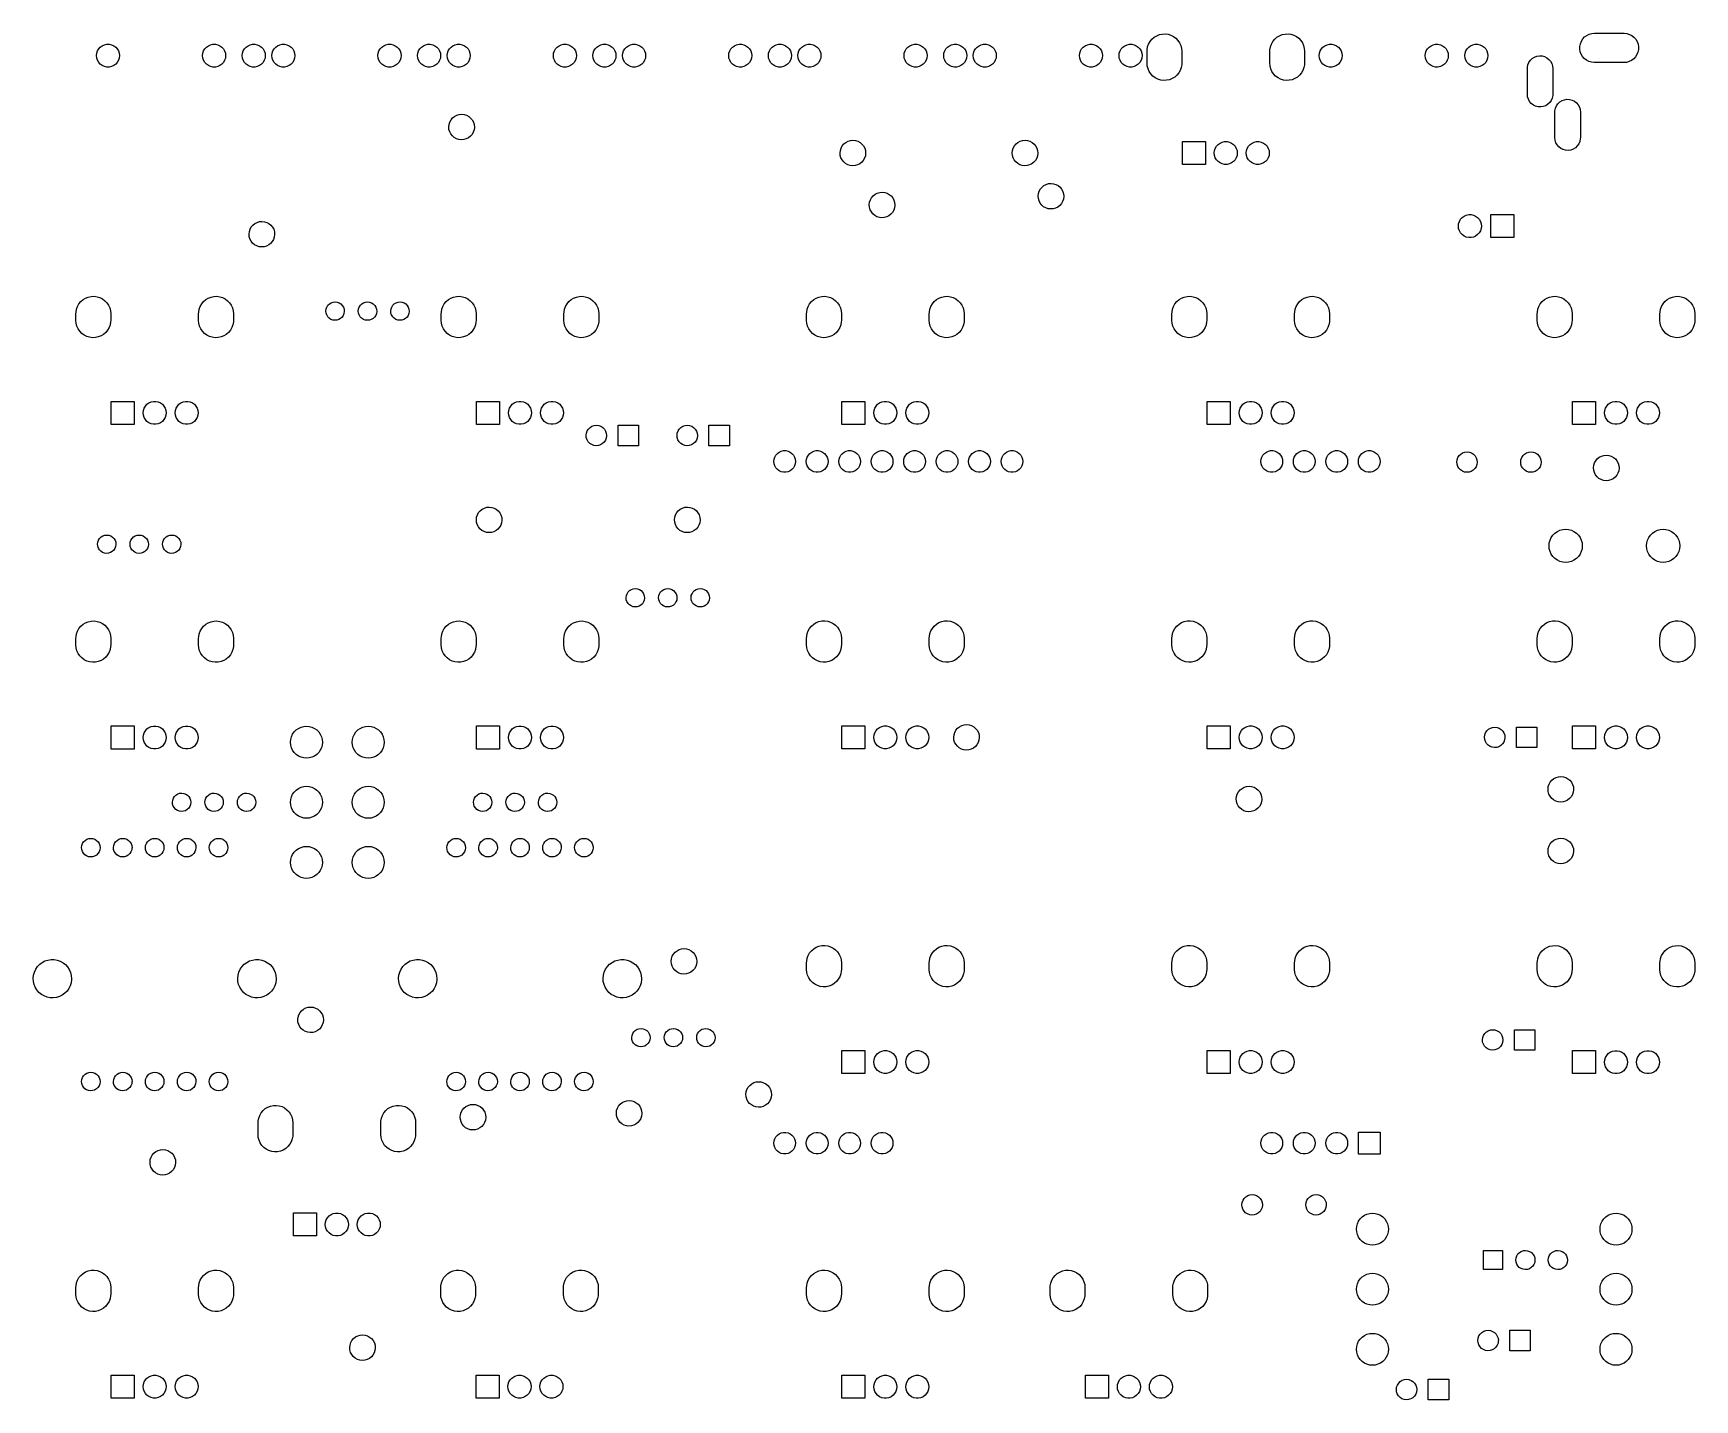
# Model space of a CAD drawing. Extents: x 74 to 204, y -141 to -34.
import ezdxf

# ---------------------------------------------------------------- set-up
doc = ezdxf.new("R2010")
doc.units = 0
doc.layers.add('BLACK', color=7, linetype='CONTINUOUS')

msp = doc.modelspace()

# ---------------------------------------------------------------- linework, layer by layer
at = {"layer": 'BLACK', "linetype": 'CONTINUOUS'}
for p, q in [((79.3478, -35.1939), (79.4419, -35.031)), ((79.4419, -35.031), (79.5678, -34.8912)), ((79.5678, -34.8912), (79.72, -34.7806)), ((79.72, -34.7806), (79.8919, -34.704)), ((79.8919, -34.704), (80.0759, -34.6649)), ((80.0759, -34.6649), (80.2641, -34.6649)), ((80.2641, -34.6649), (80.4481, -34.704)), ((80.4481, -34.704), (80.62, -34.7806)), ((80.62, -34.7806), (80.7722, -34.8912)), ((80.7722, -34.8912), (80.8981, -35.031)), ((80.8981, -35.031), (80.9922, -35.1939)), ((87.6478, -35.1939), (87.7419, -35.031)), ((87.7419, -35.031), (87.8678, -34.8912)), ((87.8678, -34.8912), (88.02, -34.7806)), ((88.02, -34.7806), (88.1919, -34.704)), ((88.1919, -34.704), (88.3759, -34.6649)), ((88.3759, -34.6649), (88.5641, -34.6649)), ((88.5641, -34.6649), (88.7481, -34.704)), ((88.7481, -34.704), (88.92, -34.7806)), ((88.92, -34.7806), (89.0722, -34.8912)), ((89.0722, -34.8912), (89.1981, -35.031)), ((89.1981, -35.031), (89.2922, -35.1939)), ((90.7478, -35.1939), (90.8419, -35.031)), ((90.8419, -35.031), (90.9678, -34.8912)), ((90.9678, -34.8912), (91.12, -34.7806)), ((91.12, -34.7806), (91.2919, -34.704)), ((91.2919, -34.704), (91.4759, -34.6649)), ((91.4759, -34.6649), (91.6641, -34.6649)), ((91.6641, -34.6649), (91.8481, -34.704)), ((91.8481, -34.704), (92.02, -34.7806)), ((92.02, -34.7806), (92.1722, -34.8912)), ((92.1722, -34.8912), (92.2981, -35.031)), ((92.2981, -35.031), (92.3922, -35.1939)), ((93.0638, -35.1939), (93.1579, -35.031)), ((93.1579, -35.031), (93.2838, -34.8912)), ((93.2838, -34.8912), (93.436, -34.7806)), ((93.436, -34.7806), (93.6079, -34.704)), ((93.6079, -34.704), (93.7919, -34.6649)), ((93.7919, -34.6649), (93.9801, -34.6649)), ((93.9801, -34.6649), (94.1641, -34.704)), ((94.1641, -34.704), (94.336, -34.7806)), ((94.336, -34.7806), (94.4882, -34.8912)), ((94.4882, -34.8912), (94.6141, -35.031)), ((94.6141, -35.031), (94.7082, -35.1939)), ((101.364, -35.1939), (101.458, -35.031)), ((101.458, -35.031), (101.584, -34.8912)), ((101.584, -34.8912), (101.736, -34.7806)), ((101.736, -34.7806), (101.908, -34.704)), ((101.908, -34.704), (102.092, -34.6649)), ((102.092, -34.6649), (102.28, -34.6649)), ((102.28, -34.6649), (102.464, -34.704)), ((102.464, -34.704), (102.636, -34.7806)), ((102.636, -34.7806), (102.788, -34.8912)), ((102.788, -34.8912), (102.914, -35.031)), ((102.914, -35.031), (103.008, -35.1939)), ((104.464, -35.1939), (104.558, -35.031)), ((104.558, -35.031), (104.684, -34.8912)), ((104.684, -34.8912), (104.836, -34.7806)), ((104.836, -34.7806), (105.008, -34.704)), ((105.008, -34.704), (105.192, -34.6649)), ((105.192, -34.6649), (105.38, -34.6649)), ((105.38, -34.6649), (105.564, -34.704)), ((105.564, -34.704), (105.736, -34.7806)), ((105.736, -34.7806), (105.888, -34.8912)), ((105.888, -34.8912), (106.014, -35.031)), ((106.014, -35.031), (106.108, -35.1939)), ((106.78, -35.1939), (106.874, -35.031)), ((106.874, -35.031), (107, -34.8912)), ((107, -34.8912), (107.152, -34.7806)), ((107.152, -34.7806), (107.324, -34.704)), ((107.324, -34.704), (107.508, -34.6649)), ((107.508, -34.6649), (107.696, -34.6649)), ((107.696, -34.6649), (107.88, -34.704)), ((107.88, -34.704), (108.052, -34.7806)), ((108.052, -34.7806), (108.204, -34.8912)), ((108.204, -34.8912), (108.33, -35.031)), ((108.33, -35.031), (108.424, -35.1939)), ((115.08, -35.1939), (115.174, -35.031)), ((115.174, -35.031), (115.3, -34.8912)), ((115.3, -34.8912), (115.452, -34.7806)), ((115.452, -34.7806), (115.624, -34.704)), ((115.624, -34.704), (115.808, -34.6649)), ((115.808, -34.6649), (115.996, -34.6649)), ((115.996, -34.6649), (116.18, -34.704)), ((116.18, -34.704), (116.352, -34.7806)), ((116.352, -34.7806), (116.504, -34.8912)), ((116.504, -34.8912), (116.63, -35.031)), ((116.63, -35.031), (116.724, -35.1939)), ((118.18, -35.1939), (118.274, -35.031)), ((118.274, -35.031), (118.4, -34.8912)), ((118.4, -34.8912), (118.552, -34.7806)), ((118.552, -34.7806), (118.724, -34.704)), ((118.724, -34.704), (118.908, -34.6649)), ((118.908, -34.6649), (119.096, -34.6649)), ((119.096, -34.6649), (119.28, -34.704)), ((119.28, -34.704), (119.452, -34.7806)), ((119.452, -34.7806), (119.604, -34.8912)), ((119.604, -34.8912), (119.73, -35.031)), ((119.73, -35.031), (119.824, -35.1939)), ((120.496, -35.1939), (120.59, -35.031)), ((120.59, -35.031), (120.716, -34.8912)), ((120.716, -34.8912), (120.868, -34.7806)), ((120.868, -34.7806), (121.04, -34.704)), ((121.04, -34.704), (121.224, -34.6649)), ((121.224, -34.6649), (121.412, -34.6649)), ((121.412, -34.6649), (121.596, -34.704)), ((121.596, -34.704), (121.768, -34.7806)), ((121.768, -34.7806), (121.92, -34.8912)), ((121.92, -34.8912), (122.046, -35.031)), ((122.046, -35.031), (122.14, -35.1939)), ((128.796, -35.1939), (128.89, -35.031)), ((128.89, -35.031), (129.016, -34.8912)), ((129.016, -34.8912), (129.168, -34.7806)), ((129.168, -34.7806), (129.34, -34.704)), ((129.34, -34.704), (129.524, -34.6649)), ((129.524, -34.6649), (129.712, -34.6649)), ((129.712, -34.6649), (129.896, -34.704)), ((129.896, -34.704), (130.068, -34.7806)), ((130.068, -34.7806), (130.22, -34.8912)), ((130.22, -34.8912), (130.346, -35.031)), ((130.346, -35.031), (130.44, -35.1939)), ((131.896, -35.1939), (131.99, -35.031)), ((131.99, -35.031), (132.116, -34.8912)), ((132.116, -34.8912), (132.268, -34.7806)), ((132.268, -34.7806), (132.44, -34.704)), ((132.44, -34.704), (132.624, -34.6649)), ((132.624, -34.6649), (132.812, -34.6649)), ((132.812, -34.6649), (132.996, -34.704)), ((132.996, -34.704), (133.168, -34.7806)), ((133.168, -34.7806), (133.32, -34.8912)), ((133.32, -34.8912), (133.446, -35.031)), ((133.446, -35.031), (133.54, -35.1939)), ((134.212, -35.1939), (134.306, -35.031)), ((134.306, -35.031), (134.432, -34.8912)), ((134.432, -34.8912), (134.584, -34.7806)), ((134.584, -34.7806), (134.756, -34.704)), ((134.756, -34.704), (134.94, -34.6649)), ((134.94, -34.6649), (135.128, -34.6649)), ((135.128, -34.6649), (135.312, -34.704)), ((135.312, -34.704), (135.484, -34.7806)), ((135.484, -34.7806), (135.636, -34.8912)), ((135.636, -34.8912), (135.762, -35.031)), ((135.762, -35.031), (135.856, -35.1939)), ((142.512, -35.1939), (142.606, -35.031)), ((142.606, -35.031), (142.732, -34.8912)), ((142.732, -34.8912), (142.884, -34.7806)), ((142.884, -34.7806), (143.056, -34.704)), ((143.056, -34.704), (143.24, -34.6649)), ((143.24, -34.6649), (143.428, -34.6649)), ((143.428, -34.6649), (143.612, -34.704)), ((143.612, -34.704), (143.784, -34.7806)), ((143.784, -34.7806), (143.936, -34.8912)), ((143.936, -34.8912), (144.062, -35.031)), ((144.062, -35.031), (144.156, -35.1939)), ((145.612, -35.1939), (145.706, -35.031)), ((145.706, -35.031), (145.832, -34.8912)), ((145.832, -34.8912), (145.984, -34.7806)), ((145.984, -34.7806), (146.156, -34.704)), ((146.156, -34.704), (146.34, -34.6649)), ((146.34, -34.6649), (146.528, -34.6649)), ((146.528, -34.6649), (146.712, -34.704)), ((146.712, -34.704), (146.884, -34.7806)), ((146.884, -34.7806), (147.036, -34.8912)), ((147.036, -34.8912), (147.162, -35.031)), ((147.162, -35.031), (147.256, -35.1939)), ((147.928, -35.1939), (148.022, -35.031)), ((148.022, -35.031), (148.148, -34.8912)), ((148.148, -34.8912), (148.3, -34.7806)), ((148.3, -34.7806), (148.472, -34.704)), ((148.472, -34.704), (148.656, -34.6649)), ((148.656, -34.6649), (148.844, -34.6649)), ((148.844, -34.6649), (149.028, -34.704)), ((149.028, -34.704), (149.2, -34.7806)), ((149.2, -34.7806), (149.352, -34.8912)), ((149.352, -34.8912), (149.478, -35.031)), ((149.478, -35.031), (149.572, -35.1939)), ((156.228, -35.1939), (156.322, -35.031)), ((156.322, -35.031), (156.448, -34.8912)), ((156.448, -34.8912), (156.6, -34.7806)), ((156.6, -34.7806), (156.772, -34.704)), ((156.772, -34.704), (156.956, -34.6649)), ((156.956, -34.6649), (157.144, -34.6649)), ((157.144, -34.6649), (157.328, -34.704)), ((157.328, -34.704), (157.5, -34.7806)), ((157.5, -34.7806), (157.652, -34.8912)), ((157.652, -34.8912), (157.778, -35.031)), ((157.778, -35.031), (157.872, -35.1939)), ((159.328, -35.1939), (159.422, -35.031)), ((159.422, -35.031), (159.548, -34.8912)), ((159.548, -34.8912), (159.7, -34.7806)), ((159.7, -34.7806), (159.872, -34.704)), ((159.872, -34.704), (160.056, -34.6649)), ((160.056, -34.6649), (160.244, -34.6649)), ((160.244, -34.6649), (160.428, -34.704)), ((160.428, -34.704), (160.6, -34.7806)), ((160.6, -34.7806), (160.752, -34.8912)), ((160.752, -34.8912), (160.878, -35.031)), ((160.878, -35.031), (160.972, -35.1939)), ((161.446, -35.092), (161.487, -34.8657)), ((161.487, -34.8657), (161.565, -34.6495)), ((161.565, -34.6495), (161.679, -34.4497)), ((161.679, -34.4497), (161.825, -34.2719)), ((161.825, -34.2719), (161.999, -34.1211)), ((161.999, -34.1211), (162.195, -34.0018)), ((162.195, -34.0018), (162.409, -33.9174)), ((162.409, -33.9174), (162.634, -33.8701)), ((162.634, -33.8701), (162.864, -33.8615)), ((162.864, -33.8615), (163.092, -33.8917)), ((163.092, -33.8917), (163.312, -33.9599)), ((163.312, -33.9599), (163.517, -34.0641)), ((163.517, -34.0641), (163.701, -34.2014)), ((163.701, -34.2014), (163.86, -34.3678)), ((163.86, -34.3678), (163.988, -34.5586)), ((163.988, -34.5586), (164.083, -34.7683)), ((164.083, -34.7683), (164.141, -34.9909)), ((164.141, -34.9909), (164.16, -35.22)), ((171.046, -35.092), (171.087, -34.8657)), ((171.087, -34.8657), (171.165, -34.6495)), ((171.165, -34.6495), (171.279, -34.4497)), ((171.279, -34.4497), (171.425, -34.2719)), ((171.425, -34.2719), (171.599, -34.1211)), ((171.599, -34.1211), (171.795, -34.0018)), ((171.795, -34.0018), (172.009, -33.9174)), ((172.009, -33.9174), (172.234, -33.8701)), ((172.234, -33.8701), (172.464, -33.8615)), ((172.464, -33.8615), (172.692, -33.8917)), ((172.692, -33.8917), (172.912, -33.9599)), ((172.912, -33.9599), (173.117, -34.0641)), ((173.117, -34.0641), (173.301, -34.2014)), ((173.301, -34.2014), (173.46, -34.3678)), ((173.46, -34.3678), (173.588, -34.5586)), ((173.588, -34.5586), (173.683, -34.7683)), ((173.683, -34.7683), (173.741, -34.9909)), ((173.741, -34.9909), (173.76, -35.22)), ((174.979, -35.1939), (175.073, -35.031)), ((175.073, -35.031), (175.199, -34.8912)), ((175.199, -34.8912), (175.351, -34.7806)), ((175.351, -34.7806), (175.523, -34.704)), ((175.523, -34.704), (175.707, -34.6649)), ((175.707, -34.6649), (175.895, -34.6649)), ((175.895, -34.6649), (176.079, -34.704)), ((176.079, -34.704), (176.251, -34.7806)), ((176.251, -34.7806), (176.403, -34.8912)), ((176.403, -34.8912), (176.529, -35.031)), ((176.529, -35.031), (176.623, -35.1939)), ((183.279, -35.1939), (183.373, -35.031)), ((183.373, -35.031), (183.499, -34.8912)), ((183.499, -34.8912), (183.651, -34.7806)), ((183.651, -34.7806), (183.823, -34.704)), ((183.823, -34.704), (184.007, -34.6649)), ((184.007, -34.6649), (184.195, -34.6649)), ((184.195, -34.6649), (184.379, -34.704)), ((184.379, -34.704), (184.551, -34.7806)), ((184.551, -34.7806), (184.703, -34.8912)), ((184.703, -34.8912), (184.829, -35.031)), ((184.829, -35.031), (184.923, -35.1939)), ((186.379, -35.1939), (186.473, -35.031)), ((186.473, -35.031), (186.599, -34.8912)), ((186.599, -34.8912), (186.751, -34.7806)), ((186.751, -34.7806), (186.923, -34.704)), ((186.923, -34.704), (187.107, -34.6649)), ((187.107, -34.6649), (187.295, -34.6649)), ((187.295, -34.6649), (187.479, -34.704)), ((187.479, -34.704), (187.651, -34.7806)), ((187.651, -34.7806), (187.803, -34.8912)), ((187.803, -34.8912), (187.929, -35.031)), ((187.929, -35.031), (188.023, -35.1939)), ((195.288, -35.0452), (195.29, -34.8348)), ((195.323, -35.2526), (195.288, -35.0452)), ((195.29, -34.8348), (195.331, -34.6284)), ((195.331, -34.6284), (195.409, -34.4329)), ((195.409, -34.4329), (195.522, -34.2549)), ((195.522, -34.2549), (195.665, -34.1004)), ((195.665, -34.1004), (195.833, -33.9745)), ((195.833, -33.9745), (196.022, -33.8814)), ((196.022, -33.8814), (196.224, -33.8243)), ((196.224, -33.8243), (196.434, -33.805)), ((196.434, -33.805), (198.734, -33.805)), ((198.734, -33.805), (198.764, -33.8054)), ((198.764, -33.8054), (198.973, -33.8301)), ((198.973, -33.8301), (199.174, -33.8925)), ((199.174, -33.8925), (199.36, -33.9905)), ((199.36, -33.9905), (199.526, -34.1208)), ((199.526, -34.1208), (199.664, -34.279)), ((199.664, -34.279), (199.772, -34.4599)), ((199.772, -34.4599), (199.845, -34.6574)), ((199.878, -35.0752), (199.837, -35.2816)), ((199.845, -34.6574), (199.88, -34.8648)), ((199.88, -34.8648), (199.878, -35.0752)), ((79.27, -35.56), (79.2897, -35.3729)), ((79.2897, -35.7471), (79.27, -35.56)), ((79.2897, -35.3729), (79.3478, -35.1939)), ((79.3478, -35.9261), (79.2897, -35.7471)), ((79.4419, -36.089), (79.3478, -35.9261)), ((79.5678, -36.2288), (79.4419, -36.089)), ((79.72, -36.3394), (79.5678, -36.2288)), ((79.8919, -36.416), (79.72, -36.3394)), ((80.62, -36.3394), (80.4481, -36.416)), ((80.7722, -36.2288), (80.62, -36.3394)), ((80.8981, -36.089), (80.7722, -36.2288)), ((80.9922, -35.9261), (80.8981, -36.089)), ((80.9922, -35.1939), (81.0503, -35.3729)), ((81.0503, -35.7471), (80.9922, -35.9261)), ((81.0503, -35.3729), (81.07, -35.56)), ((81.07, -35.56), (81.0503, -35.7471)), ((87.57, -35.56), (87.5897, -35.3729)), ((87.5897, -35.7471), (87.57, -35.56)), ((87.5897, -35.3729), (87.6478, -35.1939)), ((87.6478, -35.9261), (87.5897, -35.7471)), ((87.7419, -36.089), (87.6478, -35.9261)), ((87.8678, -36.2288), (87.7419, -36.089)), ((88.02, -36.3394), (87.8678, -36.2288)), ((88.1919, -36.416), (88.02, -36.3394)), ((88.92, -36.3394), (88.7481, -36.416)), ((89.0722, -36.2288), (88.92, -36.3394)), ((89.1981, -36.089), (89.0722, -36.2288)), ((89.2922, -35.9261), (89.1981, -36.089)), ((89.2922, -35.1939), (89.3503, -35.3729)), ((89.3503, -35.7471), (89.2922, -35.9261)), ((89.3503, -35.3729), (89.37, -35.56)), ((89.37, -35.56), (89.3503, -35.7471)), ((90.67, -35.56), (90.6897, -35.3729)), ((90.6897, -35.7471), (90.67, -35.56)), ((90.6897, -35.3729), (90.7478, -35.1939)), ((90.7478, -35.9261), (90.6897, -35.7471)), ((90.8419, -36.089), (90.7478, -35.9261)), ((90.9678, -36.2288), (90.8419, -36.089)), ((91.12, -36.3394), (90.9678, -36.2288)), ((91.2919, -36.416), (91.12, -36.3394)), ((92.02, -36.3394), (91.8481, -36.416)), ((92.1722, -36.2288), (92.02, -36.3394)), ((92.2981, -36.089), (92.1722, -36.2288)), ((92.3922, -35.9261), (92.2981, -36.089)), ((92.3922, -35.1939), (92.4503, -35.3729)), ((92.4503, -35.7471), (92.3922, -35.9261)), ((92.4503, -35.3729), (92.47, -35.56)), ((92.47, -35.56), (92.4503, -35.7471)), ((92.986, -35.56), (93.0057, -35.3729)), ((93.0057, -35.7471), (92.986, -35.56)), ((93.0057, -35.3729), (93.0638, -35.1939)), ((93.0638, -35.9261), (93.0057, -35.7471)), ((93.1579, -36.089), (93.0638, -35.9261)), ((93.2838, -36.2288), (93.1579, -36.089)), ((93.436, -36.3394), (93.2838, -36.2288)), ((93.6079, -36.416), (93.436, -36.3394)), ((94.336, -36.3394), (94.1641, -36.416)), ((94.4882, -36.2288), (94.336, -36.3394)), ((94.6141, -36.089), (94.4882, -36.2288)), ((94.7082, -35.9261), (94.6141, -36.089)), ((94.7082, -35.1939), (94.7663, -35.3729)), ((94.7663, -35.7471), (94.7082, -35.9261)), ((94.7663, -35.3729), (94.786, -35.56)), ((94.786, -35.56), (94.7663, -35.7471)), ((101.286, -35.56), (101.306, -35.3729)), ((101.306, -35.7471), (101.286, -35.56)), ((101.306, -35.3729), (101.364, -35.1939)), ((101.364, -35.9261), (101.306, -35.7471)), ((101.458, -36.089), (101.364, -35.9261)), ((101.584, -36.2288), (101.458, -36.089)), ((101.736, -36.3394), (101.584, -36.2288)), ((101.908, -36.416), (101.736, -36.3394)), ((102.636, -36.3394), (102.464, -36.416)), ((102.788, -36.2288), (102.636, -36.3394)), ((102.914, -36.089), (102.788, -36.2288)), ((103.008, -35.9261), (102.914, -36.089)), ((103.008, -35.1939), (103.066, -35.3729)), ((103.066, -35.7471), (103.008, -35.9261)), ((103.066, -35.3729), (103.086, -35.56)), ((103.086, -35.56), (103.066, -35.7471)), ((104.386, -35.56), (104.406, -35.3729)), ((104.406, -35.7471), (104.386, -35.56)), ((104.406, -35.3729), (104.464, -35.1939)), ((104.464, -35.9261), (104.406, -35.7471)), ((104.558, -36.089), (104.464, -35.9261)), ((104.684, -36.2288), (104.558, -36.089)), ((104.836, -36.3394), (104.684, -36.2288)), ((105.008, -36.416), (104.836, -36.3394)), ((105.736, -36.3394), (105.564, -36.416)), ((105.888, -36.2288), (105.736, -36.3394)), ((106.014, -36.089), (105.888, -36.2288)), ((106.108, -35.9261), (106.014, -36.089)), ((106.108, -35.1939), (106.166, -35.3729)), ((106.166, -35.7471), (106.108, -35.9261)), ((106.166, -35.3729), (106.186, -35.56)), ((106.186, -35.56), (106.166, -35.7471)), ((106.702, -35.56), (106.722, -35.3729)), ((106.722, -35.7471), (106.702, -35.56)), ((106.722, -35.3729), (106.78, -35.1939)), ((106.78, -35.9261), (106.722, -35.7471)), ((106.874, -36.089), (106.78, -35.9261)), ((107, -36.2288), (106.874, -36.089)), ((107.152, -36.3394), (107, -36.2288)), ((107.324, -36.416), (107.152, -36.3394)), ((108.052, -36.3394), (107.88, -36.416)), ((108.204, -36.2288), (108.052, -36.3394)), ((108.33, -36.089), (108.204, -36.2288)), ((108.424, -35.9261), (108.33, -36.089)), ((108.424, -35.1939), (108.482, -35.3729)), ((108.482, -35.7471), (108.424, -35.9261)), ((108.482, -35.3729), (108.502, -35.56)), ((108.502, -35.56), (108.482, -35.7471)), ((115.002, -35.56), (115.022, -35.3729)), ((115.022, -35.7471), (115.002, -35.56)), ((115.022, -35.3729), (115.08, -35.1939)), ((115.08, -35.9261), (115.022, -35.7471)), ((115.174, -36.089), (115.08, -35.9261)), ((115.3, -36.2288), (115.174, -36.089)), ((115.452, -36.3394), (115.3, -36.2288)), ((115.624, -36.416), (115.452, -36.3394)), ((116.352, -36.3394), (116.18, -36.416)), ((116.504, -36.2288), (116.352, -36.3394)), ((116.63, -36.089), (116.504, -36.2288)), ((116.724, -35.9261), (116.63, -36.089)), ((116.724, -35.1939), (116.782, -35.3729)), ((116.782, -35.7471), (116.724, -35.9261)), ((116.782, -35.3729), (116.802, -35.56)), ((116.802, -35.56), (116.782, -35.7471)), ((118.102, -35.56), (118.122, -35.3729)), ((118.122, -35.7471), (118.102, -35.56)), ((118.122, -35.3729), (118.18, -35.1939)), ((118.18, -35.9261), (118.122, -35.7471)), ((118.274, -36.089), (118.18, -35.9261)), ((118.4, -36.2288), (118.274, -36.089)), ((118.552, -36.3394), (118.4, -36.2288)), ((118.724, -36.416), (118.552, -36.3394)), ((119.452, -36.3394), (119.28, -36.416)), ((119.604, -36.2288), (119.452, -36.3394)), ((119.73, -36.089), (119.604, -36.2288)), ((119.824, -35.9261), (119.73, -36.089)), ((119.824, -35.1939), (119.882, -35.3729)), ((119.882, -35.7471), (119.824, -35.9261)), ((119.882, -35.3729), (119.902, -35.56)), ((119.902, -35.56), (119.882, -35.7471)), ((120.418, -35.56), (120.438, -35.3729)), ((120.438, -35.7471), (120.418, -35.56)), ((120.438, -35.3729), (120.496, -35.1939)), ((120.496, -35.9261), (120.438, -35.7471)), ((120.59, -36.089), (120.496, -35.9261)), ((120.716, -36.2288), (120.59, -36.089)), ((120.868, -36.3394), (120.716, -36.2288)), ((121.04, -36.416), (120.868, -36.3394)), ((121.768, -36.3394), (121.596, -36.416)), ((121.92, -36.2288), (121.768, -36.3394)), ((122.046, -36.089), (121.92, -36.2288)), ((122.14, -35.9261), (122.046, -36.089)), ((122.14, -35.1939), (122.198, -35.3729)), ((122.198, -35.7471), (122.14, -35.9261)), ((122.198, -35.3729), (122.218, -35.56)), ((122.218, -35.56), (122.198, -35.7471)), ((128.718, -35.56), (128.738, -35.3729)), ((128.738, -35.7471), (128.718, -35.56)), ((128.738, -35.3729), (128.796, -35.1939)), ((128.796, -35.9261), (128.738, -35.7471)), ((128.89, -36.089), (128.796, -35.9261)), ((129.016, -36.2288), (128.89, -36.089)), ((129.168, -36.3394), (129.016, -36.2288)), ((129.34, -36.416), (129.168, -36.3394)), ((130.068, -36.3394), (129.896, -36.416)), ((130.22, -36.2288), (130.068, -36.3394)), ((130.346, -36.089), (130.22, -36.2288)), ((130.44, -35.9261), (130.346, -36.089)), ((130.44, -35.1939), (130.498, -35.3729)), ((130.498, -35.7471), (130.44, -35.9261)), ((130.498, -35.3729), (130.518, -35.56)), ((130.518, -35.56), (130.498, -35.7471)), ((131.818, -35.56), (131.838, -35.3729)), ((131.838, -35.7471), (131.818, -35.56)), ((131.838, -35.3729), (131.896, -35.1939)), ((131.896, -35.9261), (131.838, -35.7471)), ((131.99, -36.089), (131.896, -35.9261)), ((132.116, -36.2288), (131.99, -36.089)), ((132.268, -36.3394), (132.116, -36.2288)), ((132.44, -36.416), (132.268, -36.3394)), ((133.168, -36.3394), (132.996, -36.416)), ((133.32, -36.2288), (133.168, -36.3394)), ((133.446, -36.089), (133.32, -36.2288)), ((133.54, -35.9261), (133.446, -36.089)), ((133.54, -35.1939), (133.598, -35.3729)), ((133.598, -35.7471), (133.54, -35.9261)), ((133.598, -35.3729), (133.618, -35.56)), ((133.618, -35.56), (133.598, -35.7471)), ((134.134, -35.56), (134.154, -35.3729)), ((134.154, -35.7471), (134.134, -35.56)), ((134.154, -35.3729), (134.212, -35.1939)), ((134.212, -35.9261), (134.154, -35.7471)), ((134.306, -36.089), (134.212, -35.9261)), ((134.432, -36.2288), (134.306, -36.089)), ((134.584, -36.3394), (134.432, -36.2288)), ((134.756, -36.416), (134.584, -36.3394)), ((135.484, -36.3394), (135.312, -36.416)), ((135.636, -36.2288), (135.484, -36.3394)), ((135.762, -36.089), (135.636, -36.2288)), ((135.856, -35.9261), (135.762, -36.089)), ((135.856, -35.1939), (135.914, -35.3729)), ((135.914, -35.7471), (135.856, -35.9261)), ((135.914, -35.3729), (135.934, -35.56)), ((135.934, -35.56), (135.914, -35.7471)), ((142.434, -35.56), (142.454, -35.3729)), ((142.454, -35.7471), (142.434, -35.56)), ((142.454, -35.3729), (142.512, -35.1939)), ((142.512, -35.9261), (142.454, -35.7471)), ((142.606, -36.089), (142.512, -35.9261)), ((142.732, -36.2288), (142.606, -36.089)), ((142.884, -36.3394), (142.732, -36.2288)), ((143.056, -36.416), (142.884, -36.3394)), ((143.784, -36.3394), (143.612, -36.416)), ((143.936, -36.2288), (143.784, -36.3394)), ((144.062, -36.089), (143.936, -36.2288)), ((144.156, -35.9261), (144.062, -36.089)), ((144.156, -35.1939), (144.214, -35.3729)), ((144.214, -35.7471), (144.156, -35.9261)), ((144.214, -35.3729), (144.234, -35.56)), ((144.234, -35.56), (144.214, -35.7471)), ((145.534, -35.56), (145.554, -35.3729)), ((145.554, -35.7471), (145.534, -35.56)), ((145.554, -35.3729), (145.612, -35.1939)), ((145.612, -35.9261), (145.554, -35.7471)), ((145.706, -36.089), (145.612, -35.9261)), ((145.832, -36.2288), (145.706, -36.089)), ((145.984, -36.3394), (145.832, -36.2288)), ((146.156, -36.416), (145.984, -36.3394)), ((146.884, -36.3394), (146.712, -36.416)), ((147.036, -36.2288), (146.884, -36.3394)), ((147.162, -36.089), (147.036, -36.2288)), ((147.256, -35.9261), (147.162, -36.089)), ((147.256, -35.1939), (147.314, -35.3729)), ((147.314, -35.7471), (147.256, -35.9261)), ((147.314, -35.3729), (147.334, -35.56)), ((147.334, -35.56), (147.314, -35.7471)), ((147.85, -35.56), (147.87, -35.3729)), ((147.87, -35.7471), (147.85, -35.56)), ((147.87, -35.3729), (147.928, -35.1939)), ((147.928, -35.9261), (147.87, -35.7471)), ((148.022, -36.089), (147.928, -35.9261)), ((148.148, -36.2288), (148.022, -36.089)), ((148.3, -36.3394), (148.148, -36.2288)), ((148.472, -36.416), (148.3, -36.3394)), ((149.2, -36.3394), (149.028, -36.416)), ((149.352, -36.2288), (149.2, -36.3394)), ((149.478, -36.089), (149.352, -36.2288)), ((149.572, -35.9261), (149.478, -36.089)), ((149.572, -35.1939), (149.63, -35.3729)), ((149.63, -35.7471), (149.572, -35.9261)), ((149.63, -35.3729), (149.65, -35.56)), ((149.65, -35.56), (149.63, -35.7471)), ((156.15, -35.56), (156.17, -35.3729)), ((156.17, -35.7471), (156.15, -35.56)), ((156.17, -35.3729), (156.228, -35.1939)), ((156.228, -35.9261), (156.17, -35.7471)), ((156.322, -36.089), (156.228, -35.9261)), ((156.448, -36.2288), (156.322, -36.089)), ((156.6, -36.3394), (156.448, -36.2288)), ((156.772, -36.416), (156.6, -36.3394)), ((157.5, -36.3394), (157.328, -36.416)), ((157.652, -36.2288), (157.5, -36.3394)), ((157.778, -36.089), (157.652, -36.2288)), ((157.872, -35.9261), (157.778, -36.089)), ((157.872, -35.1939), (157.93, -35.3729)), ((157.93, -35.7471), (157.872, -35.9261)), ((157.93, -35.3729), (157.95, -35.56)), ((157.95, -35.56), (157.93, -35.7471)), ((159.25, -35.56), (159.27, -35.3729)), ((159.27, -35.7471), (159.25, -35.56)), ((159.27, -35.3729), (159.328, -35.1939)), ((159.328, -35.9261), (159.27, -35.7471)), ((159.422, -36.089), (159.328, -35.9261)), ((159.548, -36.2288), (159.422, -36.089)), ((159.7, -36.3394), (159.548, -36.2288)), ((159.872, -36.416), (159.7, -36.3394)), ((160.6, -36.3394), (160.428, -36.416)), ((160.752, -36.2288), (160.6, -36.3394)), ((160.878, -36.089), (160.752, -36.2288)), ((160.972, -35.9261), (160.878, -36.089)), ((160.972, -35.1939), (161.03, -35.3729)), ((161.03, -35.7471), (160.972, -35.9261)), ((161.03, -35.3729), (161.05, -35.56)), ((161.05, -35.56), (161.03, -35.7471)), ((161.44, -35.22), (161.446, -35.092)), ((161.44, -36.14), (161.44, -35.22)), ((161.459, -36.3691), (161.44, -36.14)), ((161.517, -36.5917), (161.459, -36.3691)), ((164.154, -36.268), (164.113, -36.4943)), ((164.16, -36.14), (164.154, -36.268)), ((164.16, -35.22), (164.16, -36.14)), ((171.04, -35.22), (171.046, -35.092)), ((171.04, -36.14), (171.04, -35.22)), ((171.059, -36.3691), (171.04, -36.14)), ((171.117, -36.5917), (171.059, -36.3691)), ((173.754, -36.268), (173.713, -36.4943)), ((173.76, -36.14), (173.754, -36.268)), ((173.76, -35.22), (173.76, -36.14)), ((174.901, -35.56), (174.921, -35.3729)), ((174.921, -35.7471), (174.901, -35.56)), ((174.921, -35.3729), (174.979, -35.1939)), ((174.979, -35.9261), (174.921, -35.7471)), ((175.073, -36.089), (174.979, -35.9261)), ((175.199, -36.2288), (175.073, -36.089)), ((175.351, -36.3394), (175.199, -36.2288)), ((175.523, -36.416), (175.351, -36.3394)), ((176.251, -36.3394), (176.079, -36.416)), ((176.403, -36.2288), (176.251, -36.3394)), ((176.529, -36.089), (176.403, -36.2288)), ((176.623, -35.9261), (176.529, -36.089)), ((176.623, -35.1939), (176.681, -35.3729)), ((176.681, -35.7471), (176.623, -35.9261)), ((176.681, -35.3729), (176.701, -35.56)), ((176.701, -35.56), (176.681, -35.7471)), ((183.201, -35.56), (183.221, -35.3729)), ((183.221, -35.7471), (183.201, -35.56)), ((183.221, -35.3729), (183.279, -35.1939)), ((183.279, -35.9261), (183.221, -35.7471)), ((183.373, -36.089), (183.279, -35.9261)), ((183.499, -36.2288), (183.373, -36.089)), ((183.651, -36.3394), (183.499, -36.2288)), ((183.823, -36.416), (183.651, -36.3394)), ((184.551, -36.3394), (184.379, -36.416)), ((184.703, -36.2288), (184.551, -36.3394)), ((184.829, -36.089), (184.703, -36.2288)), ((184.923, -35.9261), (184.829, -36.089)), ((184.923, -35.1939), (184.981, -35.3729)), ((184.981, -35.7471), (184.923, -35.9261)), ((184.981, -35.3729), (185.001, -35.56)), ((185.001, -35.56), (184.981, -35.7471)), ((186.301, -35.56), (186.321, -35.3729)), ((186.321, -35.7471), (186.301, -35.56)), ((186.321, -35.3729), (186.379, -35.1939)), ((186.379, -35.9261), (186.321, -35.7471)), ((186.473, -36.089), (186.379, -35.9261)), ((186.599, -36.2288), (186.473, -36.089)), ((186.751, -36.3394), (186.599, -36.2288)), ((186.923, -36.416), (186.751, -36.3394)), ((187.651, -36.3394), (187.479, -36.416)), ((187.803, -36.2288), (187.651, -36.3394)), ((187.929, -36.089), (187.803, -36.2288)), ((188.023, -35.9261), (187.929, -36.089)), ((188.023, -35.1939), (188.081, -35.3729)), ((188.081, -35.7471), (188.023, -35.9261)), ((188.081, -35.3729), (188.101, -35.56)), ((188.101, -35.56), (188.081, -35.7471)), ((191.189, -36.4705), (191.231, -36.2726)), ((191.231, -36.2726), (191.311, -36.0871)), ((191.311, -36.0871), (191.427, -35.9216)), ((191.427, -35.9216), (191.574, -35.7827)), ((191.574, -35.7827), (191.746, -35.6762)), ((191.746, -35.6762), (191.935, -35.6064)), ((191.935, -35.6064), (192.135, -35.5762)), ((192.135, -35.5762), (192.337, -35.5868)), ((192.337, -35.5868), (192.533, -35.6377)), ((192.533, -35.6377), (192.714, -35.727)), ((192.714, -35.727), (192.874, -35.8508)), ((192.874, -35.8508), (193.005, -36.0043)), ((193.005, -36.0043), (193.103, -36.1811)), ((193.103, -36.1811), (193.164, -36.3739)), ((193.164, -36.3739), (193.184, -36.575)), ((195.396, -35.4501), (195.323, -35.2526)), ((195.504, -35.631), (195.396, -35.4501)), ((195.642, -35.7892), (195.504, -35.631)), ((195.808, -35.9195), (195.642, -35.7892)), ((195.994, -36.0175), (195.808, -35.9195)), ((196.195, -36.0799), (195.994, -36.0175)), ((196.404, -36.1046), (196.195, -36.0799)), ((196.434, -36.105), (196.404, -36.1046)), ((198.734, -36.105), (196.434, -36.105)), ((198.944, -36.0857), (198.734, -36.105)), ((199.146, -36.0286), (198.944, -36.0857)), ((199.335, -35.9355), (199.146, -36.0286)), ((199.504, -35.8096), (199.335, -35.9355)), ((199.646, -35.6551), (199.504, -35.8096)), ((199.759, -35.4771), (199.646, -35.6551)), ((199.837, -35.2816), (199.759, -35.4771)), ((80.0759, -36.4551), (79.8919, -36.416)), ((80.2641, -36.4551), (80.0759, -36.4551)), ((80.4481, -36.416), (80.2641, -36.4551)), ((88.3759, -36.4551), (88.1919, -36.416)), ((88.5641, -36.4551), (88.3759, -36.4551)), ((88.7481, -36.416), (88.5641, -36.4551)), ((91.4759, -36.4551), (91.2919, -36.416)), ((91.6641, -36.4551), (91.4759, -36.4551)), ((91.8481, -36.416), (91.6641, -36.4551)), ((93.7919, -36.4551), (93.6079, -36.416)), ((93.9801, -36.4551), (93.7919, -36.4551)), ((94.1641, -36.416), (93.9801, -36.4551)), ((102.092, -36.4551), (101.908, -36.416)), ((102.28, -36.4551), (102.092, -36.4551)), ((102.464, -36.416), (102.28, -36.4551)), ((105.192, -36.4551), (105.008, -36.416)), ((105.38, -36.4551), (105.192, -36.4551)), ((105.564, -36.416), (105.38, -36.4551)), ((107.508, -36.4551), (107.324, -36.416)), ((107.696, -36.4551), (107.508, -36.4551)), ((107.88, -36.416), (107.696, -36.4551)), ((115.808, -36.4551), (115.624, -36.416)), ((115.996, -36.4551), (115.808, -36.4551)), ((116.18, -36.416), (115.996, -36.4551)), ((118.908, -36.4551), (118.724, -36.416)), ((119.096, -36.4551), (118.908, -36.4551)), ((119.28, -36.416), (119.096, -36.4551)), ((121.224, -36.4551), (121.04, -36.416)), ((121.412, -36.4551), (121.224, -36.4551)), ((121.596, -36.416), (121.412, -36.4551)), ((129.524, -36.4551), (129.34, -36.416)), ((129.712, -36.4551), (129.524, -36.4551)), ((129.896, -36.416), (129.712, -36.4551)), ((132.624, -36.4551), (132.44, -36.416)), ((132.812, -36.4551), (132.624, -36.4551)), ((132.996, -36.416), (132.812, -36.4551)), ((134.94, -36.4551), (134.756, -36.416)), ((135.128, -36.4551), (134.94, -36.4551)), ((135.312, -36.416), (135.128, -36.4551)), ((143.24, -36.4551), (143.056, -36.416)), ((143.428, -36.4551), (143.24, -36.4551)), ((143.612, -36.416), (143.428, -36.4551)), ((146.34, -36.4551), (146.156, -36.416)), ((146.528, -36.4551), (146.34, -36.4551)), ((146.712, -36.416), (146.528, -36.4551)), ((148.656, -36.4551), (148.472, -36.416)), ((148.844, -36.4551), (148.656, -36.4551)), ((149.028, -36.416), (148.844, -36.4551)), ((156.956, -36.4551), (156.772, -36.416)), ((157.144, -36.4551), (156.956, -36.4551)), ((157.328, -36.416), (157.144, -36.4551)), ((160.056, -36.4551), (159.872, -36.416)), ((160.244, -36.4551), (160.056, -36.4551)), ((160.428, -36.416), (160.244, -36.4551)), ((161.612, -36.8014), (161.517, -36.5917)), ((161.74, -36.9922), (161.612, -36.8014)), ((161.899, -37.1586), (161.74, -36.9922)), ((162.083, -37.2959), (161.899, -37.1586)), ((162.288, -37.4001), (162.083, -37.2959)), ((162.508, -37.4683), (162.288, -37.4001)), ((162.736, -37.4985), (162.508, -37.4683)), ((162.966, -37.4899), (162.736, -37.4985)), ((163.191, -37.4426), (162.966, -37.4899)), ((163.405, -37.3582), (163.191, -37.4426)), ((163.601, -37.2389), (163.405, -37.3582)), ((163.775, -37.0881), (163.601, -37.2389)), ((163.921, -36.9103), (163.775, -37.0881)), ((164.035, -36.7105), (163.921, -36.9103)), ((164.113, -36.4943), (164.035, -36.7105)), ((171.212, -36.8014), (171.117, -36.5917)), ((171.34, -36.9922), (171.212, -36.8014)), ((171.499, -37.1586), (171.34, -36.9922)), ((171.683, -37.2959), (171.499, -37.1586)), ((171.888, -37.4001), (171.683, -37.2959)), ((172.108, -37.4683), (171.888, -37.4001)), ((172.336, -37.4985), (172.108, -37.4683)), ((172.566, -37.4899), (172.336, -37.4985)), ((172.791, -37.4426), (172.566, -37.4899)), ((173.005, -37.3582), (172.791, -37.4426)), ((173.201, -37.2389), (173.005, -37.3582)), ((173.375, -37.0881), (173.201, -37.2389)), ((173.521, -36.9103), (173.375, -37.0881)), ((173.635, -36.7105), (173.521, -36.9103)), ((173.713, -36.4943), (173.635, -36.7105)), ((175.707, -36.4551), (175.523, -36.416)), ((175.895, -36.4551), (175.707, -36.4551)), ((176.079, -36.416), (175.895, -36.4551)), ((184.007, -36.4551), (183.823, -36.416)), ((184.195, -36.4551), (184.007, -36.4551)), ((184.379, -36.416), (184.195, -36.4551)), ((187.107, -36.4551), (186.923, -36.416)), ((187.295, -36.4551), (187.107, -36.4551)), ((187.479, -36.416), (187.295, -36.4551)), ((191.184, -36.575), (191.189, -36.4705)), ((191.184, -38.575), (191.184, -36.575)), ((193.184, -36.575), (193.184, -38.575)), ((191.204, -38.7761), (191.184, -38.575)), ((191.265, -38.9689), (191.204, -38.7761)), ((191.363, -39.1457), (191.265, -38.9689)), ((193.137, -38.8774), (193.057, -39.0629)), ((193.179, -38.6795), (193.137, -38.8774)), ((193.184, -38.575), (193.179, -38.6795)), ((194.085, -39.0064), (194.285, -38.9762)), ((194.285, -38.9762), (194.487, -38.9868)), ((194.487, -38.9868), (194.683, -39.0377)), ((107.275, -40.3112), (107.448, -40.2208)), ((107.448, -40.2208), (107.636, -40.1657)), ((107.636, -40.1657), (107.83, -40.148)), ((107.83, -40.148), (108.024, -40.1684)), ((108.024, -40.1684), (108.211, -40.2261)), ((108.211, -40.2261), (108.382, -40.319)), ((191.494, -39.2992), (191.363, -39.1457)), ((191.654, -39.423), (191.494, -39.2992)), ((191.835, -39.5123), (191.654, -39.423)), ((192.031, -39.5632), (191.835, -39.5123)), ((192.233, -39.5738), (192.031, -39.5632)), ((192.433, -39.5436), (192.233, -39.5738)), ((192.622, -39.4738), (192.433, -39.5436)), ((192.794, -39.3673), (192.622, -39.4738)), ((192.941, -39.2284), (192.794, -39.3673)), ((193.057, -39.0629), (192.941, -39.2284)), ((193.334, -39.975), (193.339, -39.8705)), ((193.334, -41.975), (193.334, -39.975)), ((193.339, -39.8705), (193.381, -39.6726)), ((193.381, -39.6726), (193.461, -39.4871)), ((193.461, -39.4871), (193.577, -39.3216)), ((193.577, -39.3216), (193.724, -39.1827)), ((193.724, -39.1827), (193.896, -39.0762)), ((193.896, -39.0762), (194.085, -39.0064)), ((194.683, -39.0377), (194.864, -39.127)), ((194.864, -39.127), (195.024, -39.2508)), ((195.024, -39.2508), (195.155, -39.4043)), ((195.155, -39.4043), (195.253, -39.5811)), ((195.253, -39.5811), (195.314, -39.7739)), ((195.314, -39.7739), (195.334, -39.975)), ((195.334, -39.975), (195.334, -41.975)), ((106.823, -41.134), (106.845, -40.9401)), ((106.839, -41.3285), (106.823, -41.134)), ((106.893, -41.5161), (106.839, -41.3285)), ((106.845, -40.9401), (106.904, -40.7541)), ((106.982, -41.6897), (106.893, -41.5161)), ((106.904, -40.7541), (106.998, -40.583)), ((106.998, -40.583), (107.123, -40.4335)), ((107.123, -40.4335), (107.275, -40.3112)), ((108.382, -40.319), (108.533, -40.4434)), ((108.533, -40.4434), (108.656, -40.5946)), ((108.737, -41.5547), (108.64, -41.7244)), ((108.656, -40.5946), (108.748, -40.7669)), ((108.798, -41.3695), (108.737, -41.5547)), ((108.748, -40.7669), (108.804, -40.9538)), ((108.823, -41.1759), (108.798, -41.3695)), ((108.804, -40.9538), (108.823, -41.148)), ((108.823, -41.148), (108.823, -41.1759)), ((107.104, -41.8427), (106.982, -41.6897)), ((107.252, -41.9691), (107.104, -41.8427)), ((107.423, -42.0644), (107.252, -41.9691)), ((107.608, -42.1247), (107.423, -42.0644)), ((107.802, -42.1478), (107.608, -42.1247)), ((107.997, -42.1328), (107.802, -42.1478)), ((108.185, -42.0803), (107.997, -42.1328)), ((108.359, -41.9923), (108.185, -42.0803)), ((108.513, -41.8722), (108.359, -41.9923)), ((108.64, -41.7244), (108.513, -41.8722)), ((137.452, -42.9721), (137.511, -42.7861)), ((137.511, -42.7861), (137.605, -42.615)), ((137.605, -42.615), (137.73, -42.4655)), ((137.73, -42.4655), (137.882, -42.3432)), ((137.882, -42.3432), (138.055, -42.2528)), ((138.055, -42.2528), (138.243, -42.1977)), ((138.243, -42.1977), (138.437, -42.18)), ((138.437, -42.18), (138.631, -42.2004)), ((138.631, -42.2004), (138.818, -42.2581)), ((138.818, -42.2581), (138.989, -42.351)), ((138.989, -42.351), (139.14, -42.4754)), ((139.14, -42.4754), (139.263, -42.6266)), ((139.263, -42.6266), (139.355, -42.7989)), ((139.355, -42.7989), (139.411, -42.9858)), ((150.914, -42.9721), (150.973, -42.7861)), ((150.973, -42.7861), (151.067, -42.615)), ((151.067, -42.615), (151.192, -42.4655)), ((151.192, -42.4655), (151.344, -42.3432)), ((151.344, -42.3432), (151.517, -42.2528)), ((151.517, -42.2528), (151.705, -42.1977)), ((151.705, -42.1977), (151.899, -42.18)), ((151.899, -42.18), (152.093, -42.2004)), ((152.093, -42.2004), (152.28, -42.2581)), ((152.28, -42.2581), (152.451, -42.351)), ((152.451, -42.351), (152.602, -42.4754)), ((152.602, -42.4754), (152.725, -42.6266)), ((152.725, -42.6266), (152.817, -42.7989)), ((152.817, -42.7989), (152.873, -42.9858)), ((164.2, -44.08), (164.2, -42.28)), ((164.2, -42.28), (166, -42.28)), ((166, -42.28), (166, -44.08)), ((166.72, -42.9929), (166.778, -42.8139)), ((166.778, -42.8139), (166.872, -42.651)), ((166.872, -42.651), (166.998, -42.5112)), ((166.998, -42.5112), (167.15, -42.4006)), ((167.15, -42.4006), (167.322, -42.324)), ((167.322, -42.324), (167.506, -42.2849)), ((167.506, -42.2849), (167.694, -42.2849)), ((167.694, -42.2849), (167.878, -42.324)), ((167.878, -42.324), (168.05, -42.4006)), ((168.05, -42.4006), (168.202, -42.5112)), ((168.202, -42.5112), (168.328, -42.651)), ((168.328, -42.651), (168.422, -42.8139)), ((168.422, -42.8139), (168.48, -42.9929)), ((169.22, -42.9929), (169.278, -42.8139)), ((169.278, -42.8139), (169.372, -42.651)), ((169.372, -42.651), (169.498, -42.5112)), ((169.498, -42.5112), (169.65, -42.4006)), ((169.65, -42.4006), (169.822, -42.324)), ((169.822, -42.324), (170.006, -42.2849)), ((170.006, -42.2849), (170.194, -42.2849)), ((170.194, -42.2849), (170.378, -42.324)), ((170.378, -42.324), (170.55, -42.4006)), ((170.55, -42.4006), (170.702, -42.5112)), ((170.702, -42.5112), (170.828, -42.651)), ((170.828, -42.651), (170.922, -42.8139)), ((170.922, -42.8139), (170.98, -42.9929)), ((193.354, -42.1761), (193.334, -41.975)), ((193.415, -42.3689), (193.354, -42.1761)), ((193.513, -42.5457), (193.415, -42.3689)), ((193.644, -42.6992), (193.513, -42.5457)), ((193.804, -42.823), (193.644, -42.6992)), ((193.985, -42.9123), (193.804, -42.823)), ((194.772, -42.8738), (194.583, -42.9436)), ((194.944, -42.7673), (194.772, -42.8738)), ((195.091, -42.6284), (194.944, -42.7673)), ((195.207, -42.4629), (195.091, -42.6284)), ((195.287, -42.2774), (195.207, -42.4629)), ((195.329, -42.0795), (195.287, -42.2774)), ((195.334, -41.975), (195.329, -42.0795)), ((137.43, -43.166), (137.452, -42.9721)), ((137.446, -43.3605), (137.43, -43.166)), ((137.5, -43.5481), (137.446, -43.3605)), ((137.589, -43.7217), (137.5, -43.5481)), ((137.711, -43.8747), (137.589, -43.7217)), ((137.859, -44.0011), (137.711, -43.8747)), ((138.03, -44.0964), (137.859, -44.0011)), ((138.215, -44.1567), (138.03, -44.0964)), ((138.409, -44.1798), (138.215, -44.1567)), ((138.604, -44.1648), (138.409, -44.1798)), ((138.792, -44.1123), (138.604, -44.1648)), ((138.966, -44.0243), (138.792, -44.1123)), ((139.12, -43.9042), (138.966, -44.0243)), ((139.247, -43.7564), (139.12, -43.9042)), ((139.344, -43.5867), (139.247, -43.7564)), ((139.405, -43.4015), (139.344, -43.5867)), ((139.43, -43.2079), (139.405, -43.4015)), ((139.411, -42.9858), (139.43, -43.18)), ((139.43, -43.18), (139.43, -43.2079)), ((150.892, -43.166), (150.914, -42.9721)), ((150.908, -43.3605), (150.892, -43.166)), ((150.962, -43.5481), (150.908, -43.3605)), ((151.051, -43.7217), (150.962, -43.5481)), ((151.173, -43.8747), (151.051, -43.7217)), ((151.321, -44.0011), (151.173, -43.8747)), ((151.492, -44.0964), (151.321, -44.0011)), ((151.677, -44.1567), (151.492, -44.0964)), ((151.871, -44.1798), (151.677, -44.1567)), ((152.066, -44.1648), (151.871, -44.1798)), ((152.254, -44.1123), (152.066, -44.1648)), ((152.428, -44.0243), (152.254, -44.1123)), ((152.582, -43.9042), (152.428, -44.0243)), ((152.709, -43.7564), (152.582, -43.9042)), ((152.806, -43.5867), (152.709, -43.7564)), ((152.867, -43.4015), (152.806, -43.5867)), ((152.892, -43.2079), (152.867, -43.4015)), ((152.873, -42.9858), (152.892, -43.18)), ((152.892, -43.18), (152.892, -43.2079)), ((166, -44.08), (164.2, -44.08)), ((166.7, -43.18), (166.72, -42.9929)), ((166.72, -43.3671), (166.7, -43.18)), ((166.778, -43.5461), (166.72, -43.3671)), ((166.872, -43.709), (166.778, -43.5461)), ((166.998, -43.8488), (166.872, -43.709)), ((167.15, -43.9594), (166.998, -43.8488)), ((167.322, -44.036), (167.15, -43.9594)), ((167.506, -44.0751), (167.322, -44.036)), ((167.694, -44.0751), (167.506, -44.0751)), ((167.878, -44.036), (167.694, -44.0751)), ((168.05, -43.9594), (167.878, -44.036)), ((168.202, -43.8488), (168.05, -43.9594)), ((168.328, -43.709), (168.202, -43.8488)), ((168.422, -43.5461), (168.328, -43.709)), ((168.48, -43.3671), (168.422, -43.5461)), ((168.48, -42.9929), (168.5, -43.18)), ((168.5, -43.18), (168.48, -43.3671)), ((169.2, -43.18), (169.22, -42.9929)), ((169.22, -43.3671), (169.2, -43.18)), ((169.278, -43.5461), (169.22, -43.3671)), ((169.372, -43.709), (169.278, -43.5461)), ((169.498, -43.8488), (169.372, -43.709)), ((169.65, -43.9594), (169.498, -43.8488)), ((169.822, -44.036), (169.65, -43.9594)), ((170.006, -44.0751), (169.822, -44.036)), ((170.194, -44.0751), (170.006, -44.0751)), ((170.378, -44.036), (170.194, -44.0751)), ((170.55, -43.9594), (170.378, -44.036)), ((170.702, -43.8488), (170.55, -43.9594)), ((170.828, -43.709), (170.702, -43.8488)), ((170.922, -43.5461), (170.828, -43.709)), ((170.98, -43.3671), (170.922, -43.5461)), ((170.98, -42.9929), (171, -43.18)), ((171, -43.18), (170.98, -43.3671)), ((194.181, -42.9632), (193.985, -42.9123)), ((194.383, -42.9738), (194.181, -42.9632)), ((194.583, -42.9436), (194.383, -42.9738)), ((139.797, -46.8501), (139.891, -46.679)), ((139.891, -46.679), (140.016, -46.5295)), ((140.016, -46.5295), (140.168, -46.4072)), ((140.168, -46.4072), (140.341, -46.3168)), ((140.341, -46.3168), (140.529, -46.2617)), ((140.529, -46.2617), (140.723, -46.244)), ((140.723, -46.244), (140.917, -46.2644)), ((140.917, -46.2644), (141.104, -46.3221)), ((141.104, -46.3221), (141.275, -46.415)), ((141.275, -46.415), (141.426, -46.5394)), ((141.426, -46.5394), (141.549, -46.6906)), ((141.549, -46.6906), (141.641, -46.8629)), ((152.924, -46.5442), (152.946, -46.3503)), ((152.94, -46.7387), (152.924, -46.5442)), ((152.994, -46.9263), (152.94, -46.7387)), ((152.946, -46.3503), (153.005, -46.1643)), ((153.005, -46.1643), (153.099, -45.9932)), ((153.099, -45.9932), (153.224, -45.8437)), ((153.224, -45.8437), (153.376, -45.7214)), ((153.376, -45.7214), (153.549, -45.631)), ((153.549, -45.631), (153.737, -45.5759)), ((153.737, -45.5759), (153.931, -45.5582)), ((153.931, -45.5582), (154.125, -45.5786)), ((154.125, -45.5786), (154.312, -45.6363)), ((154.312, -45.6363), (154.483, -45.7292)), ((154.483, -45.7292), (154.634, -45.8536)), ((154.634, -45.8536), (154.757, -46.0048)), ((154.757, -46.0048), (154.849, -46.1771)), ((154.899, -46.7797), (154.838, -46.9649)), ((154.849, -46.1771), (154.905, -46.364)), ((154.924, -46.5861), (154.899, -46.7797)), ((154.905, -46.364), (154.924, -46.5582)), ((154.924, -46.5582), (154.924, -46.5861)), ((139.716, -47.23), (139.738, -47.0361)), ((139.732, -47.4245), (139.716, -47.23)), ((139.786, -47.6121), (139.732, -47.4245)), ((139.738, -47.0361), (139.797, -46.8501)), ((139.875, -47.7857), (139.786, -47.6121)), ((139.997, -47.9387), (139.875, -47.7857)), ((140.145, -48.0651), (139.997, -47.9387)), ((140.316, -48.1604), (140.145, -48.0651)), ((141.406, -47.9682), (141.252, -48.0883)), ((141.533, -47.8204), (141.406, -47.9682)), ((141.63, -47.6507), (141.533, -47.8204)), ((141.691, -47.4655), (141.63, -47.6507)), ((141.641, -46.8629), (141.697, -47.0498)), ((141.716, -47.2719), (141.691, -47.4655)), ((141.697, -47.0498), (141.716, -47.244)), ((141.716, -47.244), (141.716, -47.2719)), ((153.083, -47.0999), (152.994, -46.9263)), ((153.205, -47.2529), (153.083, -47.0999)), ((153.353, -47.3793), (153.205, -47.2529)), ((153.524, -47.4746), (153.353, -47.3793)), ((153.709, -47.5349), (153.524, -47.4746)), ((153.903, -47.558), (153.709, -47.5349)), ((154.098, -47.543), (153.903, -47.558)), ((154.286, -47.4905), (154.098, -47.543)), ((154.46, -47.4025), (154.286, -47.4905)), ((154.614, -47.2824), (154.46, -47.4025)), ((154.741, -47.1346), (154.614, -47.2824)), ((154.838, -46.9649), (154.741, -47.1346)), ((186.24, -48.1156), (186.412, -48.039)), ((186.412, -48.039), (186.596, -47.9999)), ((186.596, -47.9999), (186.784, -47.9999)), ((186.784, -47.9999), (186.968, -48.039)), ((186.968, -48.039), (187.14, -48.1156)), ((188.33, -49.795), (188.33, -47.995)), ((188.33, -47.995), (190.13, -47.995)), ((190.13, -47.995), (190.13, -49.795)), ((91.2021, -49.516), (91.2239, -49.3221)), ((91.2239, -49.3221), (91.2829, -49.1361)), ((91.2829, -49.1361), (91.3769, -48.965)), ((91.3769, -48.965), (91.5023, -48.8155)), ((91.5023, -48.8155), (91.6544, -48.6932)), ((91.6544, -48.6932), (91.8274, -48.6028)), ((91.8274, -48.6028), (92.0146, -48.5477)), ((92.0146, -48.5477), (92.209, -48.53)), ((92.209, -48.53), (92.4031, -48.5504)), ((92.4031, -48.5504), (92.5895, -48.6081)), ((92.5895, -48.6081), (92.7612, -48.701)), ((92.7612, -48.701), (92.9116, -48.8254)), ((92.9116, -48.8254), (93.0349, -48.9766)), ((93.0349, -48.9766), (93.1265, -49.1489)), ((93.1265, -49.1489), (93.183, -49.3358)), ((93.183, -49.3358), (93.202, -49.53)), ((140.501, -48.2207), (140.316, -48.1604)), ((140.695, -48.2438), (140.501, -48.2207)), ((140.89, -48.2288), (140.695, -48.2438)), ((141.078, -48.1763), (140.89, -48.2288)), ((141.252, -48.0883), (141.078, -48.1763)), ((185.79, -48.895), (185.81, -48.7079)), ((185.81, -49.0821), (185.79, -48.895)), ((185.81, -48.7079), (185.868, -48.5289)), ((185.868, -49.2611), (185.81, -49.0821)), ((185.868, -48.5289), (185.962, -48.366)), ((185.962, -49.424), (185.868, -49.2611)), ((185.962, -48.366), (186.088, -48.2262)), ((186.088, -48.2262), (186.24, -48.1156)), ((187.14, -48.1156), (187.292, -48.2262)), ((187.292, -48.2262), (187.418, -48.366)), ((187.418, -48.366), (187.512, -48.5289)), ((187.512, -49.2611), (187.418, -49.424)), ((187.512, -48.5289), (187.57, -48.7079)), ((187.57, -49.0821), (187.512, -49.2611)), ((187.57, -48.7079), (187.59, -48.895)), ((187.59, -48.895), (187.57, -49.0821)), ((91.2184, -49.7105), (91.2021, -49.516)), ((91.2722, -49.8981), (91.2184, -49.7105)), ((91.3614, -50.0717), (91.2722, -49.8981)), ((91.4827, -50.2247), (91.3614, -50.0717)), ((91.6313, -50.3511), (91.4827, -50.2247)), ((91.8017, -50.4464), (91.6313, -50.3511)), ((91.9873, -50.5067), (91.8017, -50.4464)), ((92.1811, -50.5298), (91.9873, -50.5067)), ((92.3756, -50.5148), (92.1811, -50.5298)), ((92.5636, -50.4623), (92.3756, -50.5148)), ((92.7378, -50.3743), (92.5636, -50.4623)), ((92.8916, -50.2542), (92.7378, -50.3743)), ((93.0191, -50.1064), (92.8916, -50.2542)), ((93.1155, -49.9367), (93.0191, -50.1064)), ((93.1771, -49.7515), (93.1155, -49.9367)), ((93.2016, -49.5579), (93.1771, -49.7515)), ((93.202, -49.53), (93.2016, -49.5579)), ((186.088, -49.5638), (185.962, -49.424)), ((186.24, -49.6744), (186.088, -49.5638)), ((186.412, -49.751), (186.24, -49.6744)), ((186.596, -49.7901), (186.412, -49.751)), ((186.784, -49.7901), (186.596, -49.7901)), ((186.968, -49.751), (186.784, -49.7901)), ((187.14, -49.6744), (186.968, -49.751)), ((187.292, -49.5638), (187.14, -49.6744)), ((187.418, -49.424), (187.292, -49.5638)), ((190.13, -49.795), (188.33, -49.795)), ((78.2187, -54.6511), (78.4153, -54.5318)), ((78.4153, -54.5318), (78.6292, -54.4474)), ((78.6292, -54.4474), (78.8543, -54.4001)), ((78.8543, -54.4001), (79.0841, -54.3915)), ((79.0841, -54.3915), (79.312, -54.4217)), ((79.312, -54.4217), (79.5317, -54.4899)), ((79.5317, -54.4899), (79.7367, -54.5941)), ((87.8187, -54.6511), (88.0153, -54.5318)), ((88.0153, -54.5318), (88.2292, -54.4474)), ((88.2292, -54.4474), (88.4543, -54.4001)), ((88.4543, -54.4001), (88.6841, -54.3915)), ((88.6841, -54.3915), (88.912, -54.4217)), ((88.912, -54.4217), (89.1317, -54.4899)), ((89.1317, -54.4899), (89.3367, -54.5941)), ((106.794, -54.6511), (106.99, -54.5318)), ((106.99, -54.5318), (107.204, -54.4474)), ((107.204, -54.4474), (107.429, -54.4001)), ((107.429, -54.4001), (107.659, -54.3915)), ((107.659, -54.3915), (107.887, -54.4217)), ((107.887, -54.4217), (108.107, -54.4899)), ((108.107, -54.4899), (108.312, -54.5941)), ((116.394, -54.6511), (116.59, -54.5318)), ((116.59, -54.5318), (116.804, -54.4474)), ((116.804, -54.4474), (117.029, -54.4001)), ((117.029, -54.4001), (117.259, -54.3915)), ((117.259, -54.3915), (117.487, -54.4217)), ((117.487, -54.4217), (117.707, -54.4899)), ((117.707, -54.4899), (117.912, -54.5941)), ((135.369, -54.6511), (135.565, -54.5318)), ((135.565, -54.5318), (135.779, -54.4474)), ((135.779, -54.4474), (136.004, -54.4001)), ((136.004, -54.4001), (136.234, -54.3915)), ((136.234, -54.3915), (136.462, -54.4217)), ((136.462, -54.4217), (136.682, -54.4899)), ((136.682, -54.4899), (136.887, -54.5941)), ((144.969, -54.6511), (145.165, -54.5318)), ((145.165, -54.5318), (145.379, -54.4474)), ((145.379, -54.4474), (145.604, -54.4001)), ((145.604, -54.4001), (145.834, -54.3915)), ((145.834, -54.3915), (146.062, -54.4217)), ((146.062, -54.4217), (146.282, -54.4899)), ((146.282, -54.4899), (146.487, -54.5941)), ((163.944, -54.6511), (164.14, -54.5318)), ((164.14, -54.5318), (164.354, -54.4474)), ((164.354, -54.4474), (164.579, -54.4001)), ((164.579, -54.4001), (164.809, -54.3915)), ((164.809, -54.3915), (165.037, -54.4217)), ((165.037, -54.4217), (165.257, -54.4899)), ((165.257, -54.4899), (165.462, -54.5941)), ((173.544, -54.6511), (173.74, -54.5318)), ((173.74, -54.5318), (173.954, -54.4474)), ((173.954, -54.4474), (174.179, -54.4001)), ((174.179, -54.4001), (174.409, -54.3915)), ((174.409, -54.3915), (174.637, -54.4217)), ((174.637, -54.4217), (174.857, -54.4899)), ((174.857, -54.4899), (175.062, -54.5941)), ((192.519, -54.6511), (192.715, -54.5318)), ((192.715, -54.5318), (192.929, -54.4474)), ((192.929, -54.4474), (193.154, -54.4001)), ((193.154, -54.4001), (193.384, -54.3915)), ((193.384, -54.3915), (193.612, -54.4217)), ((193.612, -54.4217), (193.832, -54.4899)), ((193.832, -54.4899), (194.037, -54.5941)), ((202.119, -54.6511), (202.315, -54.5318)), ((202.315, -54.5318), (202.529, -54.4474)), ((202.529, -54.4474), (202.754, -54.4001)), ((202.754, -54.4001), (202.984, -54.3915)), ((202.984, -54.3915), (203.212, -54.4217)), ((203.212, -54.4217), (203.432, -54.4899)), ((203.432, -54.4899), (203.637, -54.5941)), ((77.66, -55.75), (77.666, -55.622)), ((77.66, -56.27), (77.66, -55.75)), ((77.666, -55.622), (77.707, -55.3957)), ((77.707, -55.3957), (77.7854, -55.1795)), ((77.7854, -55.1795), (77.8992, -54.9797)), ((77.8992, -54.9797), (78.045, -54.8019)), ((78.045, -54.8019), (78.2187, -54.6511)), ((79.7367, -54.5941), (79.9212, -54.7314)), ((79.9212, -54.7314), (80.0799, -54.8978)), ((80.0799, -54.8978), (80.2083, -55.0886)), ((80.2083, -55.0886), (80.3028, -55.2983)), ((80.3028, -55.2983), (80.3606, -55.5209)), ((80.3606, -55.5209), (80.38, -55.75)), ((80.38, -55.75), (80.38, -56.27)), ((87.26, -55.75), (87.266, -55.622)), ((87.26, -56.27), (87.26, -55.75)), ((87.266, -55.622), (87.307, -55.3957)), ((87.307, -55.3957), (87.3854, -55.1795)), ((87.3854, -55.1795), (87.4992, -54.9797)), ((87.4992, -54.9797), (87.645, -54.8019)), ((87.645, -54.8019), (87.8187, -54.6511)), ((89.3367, -54.5941), (89.5212, -54.7314)), ((89.5212, -54.7314), (89.6799, -54.8978)), ((89.6799, -54.8978), (89.8083, -55.0886)), ((89.8083, -55.0886), (89.9028, -55.2983)), ((89.9028, -55.2983), (89.9606, -55.5209)), ((89.9606, -55.5209), (89.98, -55.75)), ((89.98, -55.75), (89.98, -56.27)), ((97.2071, -55.5397), (97.2272, -55.3805)), ((97.2227, -55.6995), (97.2071, -55.5397)), ((97.2734, -55.8518), (97.2227, -55.6995)), ((97.2272, -55.3805), (97.2821, -55.2297)), ((97.3566, -55.9891), (97.2734, -55.8518)), ((97.2821, -55.2297), (97.369, -55.0947)), ((97.369, -55.0947), (97.4837, -54.9824)), ((97.4837, -54.9824), (97.6204, -54.8983)), ((97.6204, -54.8983), (97.7724, -54.8466)), ((97.7724, -54.8466), (97.932, -54.8298)), ((97.932, -54.8298), (98.0914, -54.8488)), ((98.0914, -54.8488), (98.2426, -54.9027)), ((98.2426, -54.9027), (98.3782, -54.9887)), ((98.3782, -54.9887), (98.4913, -55.1026)), ((98.5674, -55.8789), (98.4786, -56.0126)), ((98.4913, -55.1026), (98.5763, -55.2387)), ((98.6244, -55.7289), (98.5674, -55.8789)), ((98.5763, -55.2387), (98.6291, -55.3903)), ((98.6467, -55.5699), (98.6244, -55.7289)), ((98.6291, -55.3903), (98.647, -55.5498)), ((98.647, -55.5498), (98.6467, -55.5699)), ((99.7471, -55.5397), (99.7672, -55.3805)), ((99.7627, -55.6995), (99.7471, -55.5397)), ((99.8134, -55.8518), (99.7627, -55.6995)), ((99.7672, -55.3805), (99.8221, -55.2297)), ((99.8966, -55.9891), (99.8134, -55.8518)), ((99.8221, -55.2297), (99.909, -55.0947)), ((99.909, -55.0947), (100.024, -54.9824)), ((100.024, -54.9824), (100.16, -54.8983)), ((100.16, -54.8983), (100.312, -54.8466)), ((100.312, -54.8466), (100.472, -54.8298)), ((100.472, -54.8298), (100.631, -54.8488)), ((100.631, -54.8488), (100.783, -54.9027)), ((100.783, -54.9027), (100.918, -54.9887)), ((100.918, -54.9887), (101.031, -55.1026)), ((101.107, -55.8789), (101.019, -56.0126)), ((101.031, -55.1026), (101.116, -55.2387)), ((101.164, -55.7289), (101.107, -55.8789)), ((101.116, -55.2387), (101.169, -55.3903)), ((101.187, -55.5699), (101.164, -55.7289)), ((101.169, -55.3903), (101.187, -55.5498)), ((101.187, -55.5498), (101.187, -55.5699)), ((102.287, -55.5397), (102.307, -55.3805)), ((102.303, -55.6995), (102.287, -55.5397)), ((102.353, -55.8518), (102.303, -55.6995)), ((102.307, -55.3805), (102.362, -55.2297)), ((102.437, -55.9891), (102.353, -55.8518)), ((102.362, -55.2297), (102.449, -55.0947)), ((102.449, -55.0947), (102.564, -54.9824)), ((102.564, -54.9824), (102.7, -54.8983)), ((102.7, -54.8983), (102.852, -54.8466)), ((102.852, -54.8466), (103.012, -54.8298)), ((103.012, -54.8298), (103.171, -54.8488)), ((103.171, -54.8488), (103.323, -54.9027)), ((103.323, -54.9027), (103.458, -54.9887)), ((103.458, -54.9887), (103.571, -55.1026)), ((103.647, -55.8789), (103.559, -56.0126)), ((103.571, -55.1026), (103.656, -55.2387)), ((103.704, -55.7289), (103.647, -55.8789)), ((103.656, -55.2387), (103.709, -55.3903)), ((103.727, -55.5699), (103.704, -55.7289)), ((103.709, -55.3903), (103.727, -55.5498)), ((103.727, -55.5498), (103.727, -55.5699)), ((106.235, -55.75), (106.241, -55.622)), ((106.235, -56.27), (106.235, -55.75)), ((106.241, -55.622), (106.282, -55.3957)), ((106.282, -55.3957), (106.36, -55.1795)), ((106.36, -55.1795), (106.474, -54.9797)), ((106.474, -54.9797), (106.62, -54.8019)), ((106.62, -54.8019), (106.794, -54.6511)), ((108.312, -54.5941), (108.496, -54.7314)), ((108.496, -54.7314), (108.655, -54.8978)), ((108.655, -54.8978), (108.783, -55.0886)), ((108.783, -55.0886), (108.878, -55.2983)), ((108.878, -55.2983), (108.936, -55.5209)), ((108.936, -55.5209), (108.955, -55.75)), ((108.955, -55.75), (108.955, -56.27)), ((115.835, -55.75), (115.841, -55.622)), ((115.835, -56.27), (115.835, -55.75)), ((115.841, -55.622), (115.882, -55.3957)), ((115.882, -55.3957), (115.96, -55.1795)), ((115.96, -55.1795), (116.074, -54.9797)), ((116.074, -54.9797), (116.22, -54.8019)), ((116.22, -54.8019), (116.394, -54.6511)), ((117.912, -54.5941), (118.096, -54.7314)), ((118.096, -54.7314), (118.255, -54.8978)), ((118.255, -54.8978), (118.383, -55.0886)), ((118.383, -55.0886), (118.478, -55.2983)), ((118.478, -55.2983), (118.536, -55.5209)), ((118.536, -55.5209), (118.555, -55.75)), ((118.555, -55.75), (118.555, -56.27)), ((134.81, -55.75), (134.816, -55.622)), ((134.81, -56.27), (134.81, -55.75)), ((134.816, -55.622), (134.857, -55.3957)), ((134.857, -55.3957), (134.935, -55.1795)), ((134.935, -55.1795), (135.049, -54.9797)), ((135.049, -54.9797), (135.195, -54.8019)), ((135.195, -54.8019), (135.369, -54.6511)), ((136.887, -54.5941), (137.071, -54.7314)), ((137.071, -54.7314), (137.23, -54.8978)), ((137.23, -54.8978), (137.358, -55.0886)), ((137.358, -55.0886), (137.453, -55.2983)), ((137.453, -55.2983), (137.511, -55.5209)), ((137.511, -55.5209), (137.53, -55.75)), ((137.53, -55.75), (137.53, -56.27)), ((144.41, -55.75), (144.416, -55.622)), ((144.41, -56.27), (144.41, -55.75)), ((144.416, -55.622), (144.457, -55.3957)), ((144.457, -55.3957), (144.535, -55.1795)), ((144.535, -55.1795), (144.649, -54.9797)), ((144.649, -54.9797), (144.795, -54.8019)), ((144.795, -54.8019), (144.969, -54.6511)), ((146.487, -54.5941), (146.671, -54.7314)), ((146.671, -54.7314), (146.83, -54.8978)), ((146.83, -54.8978), (146.958, -55.0886)), ((146.958, -55.0886), (147.053, -55.2983)), ((147.053, -55.2983), (147.111, -55.5209)), ((147.111, -55.5209), (147.13, -55.75)), ((147.13, -55.75), (147.13, -56.27)), ((163.385, -55.75), (163.391, -55.622)), ((163.385, -56.27), (163.385, -55.75)), ((163.391, -55.622), (163.432, -55.3957)), ((163.432, -55.3957), (163.51, -55.1795)), ((163.51, -55.1795), (163.624, -54.9797)), ((163.624, -54.9797), (163.77, -54.8019)), ((163.77, -54.8019), (163.944, -54.6511)), ((165.462, -54.5941), (165.646, -54.7314)), ((165.646, -54.7314), (165.805, -54.8978)), ((165.805, -54.8978), (165.933, -55.0886)), ((165.933, -55.0886), (166.028, -55.2983)), ((166.028, -55.2983), (166.086, -55.5209)), ((166.086, -55.5209), (166.105, -55.75)), ((166.105, -55.75), (166.105, -56.27)), ((172.985, -55.75), (172.991, -55.622)), ((172.985, -56.27), (172.985, -55.75)), ((172.991, -55.622), (173.032, -55.3957)), ((173.032, -55.3957), (173.11, -55.1795)), ((173.11, -55.1795), (173.224, -54.9797)), ((173.224, -54.9797), (173.37, -54.8019)), ((173.37, -54.8019), (173.544, -54.6511)), ((175.062, -54.5941), (175.246, -54.7314)), ((175.246, -54.7314), (175.405, -54.8978)), ((175.405, -54.8978), (175.533, -55.0886)), ((175.533, -55.0886), (175.628, -55.2983)), ((175.628, -55.2983), (175.686, -55.5209)), ((175.686, -55.5209), (175.705, -55.75)), ((175.705, -55.75), (175.705, -56.27)), ((191.96, -55.75), (191.966, -55.622)), ((191.96, -56.27), (191.96, -55.75)), ((191.966, -55.622), (192.007, -55.3957)), ((192.007, -55.3957), (192.085, -55.1795)), ((192.085, -55.1795), (192.199, -54.9797)), ((192.199, -54.9797), (192.345, -54.8019)), ((192.345, -54.8019), (192.519, -54.6511)), ((194.037, -54.5941), (194.221, -54.7314)), ((194.221, -54.7314), (194.38, -54.8978)), ((194.38, -54.8978), (194.508, -55.0886)), ((194.508, -55.0886), (194.603, -55.2983)), ((194.603, -55.2983), (194.661, -55.5209)), ((194.661, -55.5209), (194.68, -55.75)), ((194.68, -55.75), (194.68, -56.27)), ((201.56, -55.75), (201.566, -55.622)), ((201.56, -56.27), (201.56, -55.75)), ((201.566, -55.622), (201.607, -55.3957)), ((201.607, -55.3957), (201.685, -55.1795)), ((201.685, -55.1795), (201.799, -54.9797)), ((201.799, -54.9797), (201.945, -54.8019)), ((201.945, -54.8019), (202.119, -54.6511)), ((203.637, -54.5941), (203.821, -54.7314)), ((203.821, -54.7314), (203.98, -54.8978)), ((203.98, -54.8978), (204.108, -55.0886)), ((204.108, -55.0886), (204.203, -55.2983)), ((204.203, -55.2983), (204.261, -55.5209)), ((204.261, -55.5209), (204.28, -55.75)), ((204.28, -55.75), (204.28, -56.27)), ((77.6794, -56.4991), (77.66, -56.27)), ((77.7372, -56.7217), (77.6794, -56.4991)), ((77.8317, -56.9314), (77.7372, -56.7217)), ((77.9601, -57.1222), (77.8317, -56.9314)), ((78.1188, -57.2886), (77.9601, -57.1222)), ((80.1408, -57.0403), (79.995, -57.2181)), ((80.2546, -56.8405), (80.1408, -57.0403)), ((80.333, -56.6243), (80.2546, -56.8405)), ((80.374, -56.398), (80.333, -56.6243)), ((80.38, -56.27), (80.374, -56.398)), ((87.2794, -56.4991), (87.26, -56.27)), ((87.3372, -56.7217), (87.2794, -56.4991)), ((87.4317, -56.9314), (87.3372, -56.7217)), ((87.5601, -57.1222), (87.4317, -56.9314)), ((87.7188, -57.2886), (87.5601, -57.1222)), ((89.7408, -57.0403), (89.595, -57.2181)), ((89.8546, -56.8405), (89.7408, -57.0403)), ((89.933, -56.6243), (89.8546, -56.8405)), ((89.974, -56.398), (89.933, -56.6243)), ((89.98, -56.27), (89.974, -56.398)), ((97.4681, -56.1046), (97.3566, -55.9891)), ((97.6024, -56.1925), (97.4681, -56.1046)), ((97.7528, -56.2484), (97.6024, -56.1925)), ((97.9119, -56.2696), (97.7528, -56.2484)), ((98.0718, -56.2551), (97.9119, -56.2696)), ((98.2244, -56.2055), (98.0718, -56.2551)), ((98.3623, -56.1233), (98.2244, -56.2055)), ((98.4786, -56.0126), (98.3623, -56.1233)), ((100.008, -56.1046), (99.8966, -55.9891)), ((100.142, -56.1925), (100.008, -56.1046)), ((100.293, -56.2484), (100.142, -56.1925)), ((100.452, -56.2696), (100.293, -56.2484)), ((100.612, -56.2551), (100.452, -56.2696)), ((100.764, -56.2055), (100.612, -56.2551)), ((100.902, -56.1233), (100.764, -56.2055)), ((101.019, -56.0126), (100.902, -56.1233)), ((102.548, -56.1046), (102.437, -55.9891)), ((102.682, -56.1925), (102.548, -56.1046)), ((102.833, -56.2484), (102.682, -56.1925)), ((102.992, -56.2696), (102.833, -56.2484)), ((103.152, -56.2551), (102.992, -56.2696)), ((103.304, -56.2055), (103.152, -56.2551)), ((103.442, -56.1233), (103.304, -56.2055)), ((103.559, -56.0126), (103.442, -56.1233)), ((106.254, -56.4991), (106.235, -56.27)), ((106.312, -56.7217), (106.254, -56.4991)), ((106.407, -56.9314), (106.312, -56.7217)), ((106.535, -57.1222), (106.407, -56.9314)), ((106.694, -57.2886), (106.535, -57.1222)), ((108.716, -57.0403), (108.57, -57.2181)), ((108.83, -56.8405), (108.716, -57.0403)), ((108.908, -56.6243), (108.83, -56.8405)), ((108.949, -56.398), (108.908, -56.6243)), ((108.955, -56.27), (108.949, -56.398)), ((115.854, -56.4991), (115.835, -56.27)), ((115.912, -56.7217), (115.854, -56.4991)), ((116.007, -56.9314), (115.912, -56.7217)), ((116.135, -57.1222), (116.007, -56.9314)), ((116.294, -57.2886), (116.135, -57.1222)), ((118.316, -57.0403), (118.17, -57.2181)), ((118.43, -56.8405), (118.316, -57.0403)), ((118.508, -56.6243), (118.43, -56.8405)), ((118.549, -56.398), (118.508, -56.6243)), ((118.555, -56.27), (118.549, -56.398)), ((134.829, -56.4991), (134.81, -56.27)), ((134.887, -56.7217), (134.829, -56.4991)), ((134.982, -56.9314), (134.887, -56.7217)), ((135.11, -57.1222), (134.982, -56.9314)), ((135.269, -57.2886), (135.11, -57.1222)), ((137.291, -57.0403), (137.145, -57.2181)), ((137.405, -56.8405), (137.291, -57.0403)), ((137.483, -56.6243), (137.405, -56.8405)), ((137.524, -56.398), (137.483, -56.6243)), ((137.53, -56.27), (137.524, -56.398)), ((144.429, -56.4991), (144.41, -56.27)), ((144.487, -56.7217), (144.429, -56.4991)), ((144.582, -56.9314), (144.487, -56.7217)), ((144.71, -57.1222), (144.582, -56.9314)), ((144.869, -57.2886), (144.71, -57.1222)), ((146.891, -57.0403), (146.745, -57.2181)), ((147.005, -56.8405), (146.891, -57.0403)), ((147.083, -56.6243), (147.005, -56.8405)), ((147.124, -56.398), (147.083, -56.6243)), ((147.13, -56.27), (147.124, -56.398)), ((163.404, -56.4991), (163.385, -56.27)), ((163.462, -56.7217), (163.404, -56.4991)), ((163.557, -56.9314), (163.462, -56.7217)), ((163.685, -57.1222), (163.557, -56.9314)), ((163.844, -57.2886), (163.685, -57.1222)), ((165.866, -57.0403), (165.72, -57.2181)), ((165.98, -56.8405), (165.866, -57.0403)), ((166.058, -56.6243), (165.98, -56.8405)), ((166.099, -56.398), (166.058, -56.6243)), ((166.105, -56.27), (166.099, -56.398)), ((173.004, -56.4991), (172.985, -56.27)), ((173.062, -56.7217), (173.004, -56.4991)), ((173.157, -56.9314), (173.062, -56.7217)), ((173.285, -57.1222), (173.157, -56.9314)), ((173.444, -57.2886), (173.285, -57.1222)), ((175.466, -57.0403), (175.32, -57.2181)), ((175.58, -56.8405), (175.466, -57.0403)), ((175.658, -56.6243), (175.58, -56.8405)), ((175.699, -56.398), (175.658, -56.6243)), ((175.705, -56.27), (175.699, -56.398)), ((191.979, -56.4991), (191.96, -56.27)), ((192.037, -56.7217), (191.979, -56.4991)), ((192.132, -56.9314), (192.037, -56.7217)), ((192.26, -57.1222), (192.132, -56.9314)), ((192.419, -57.2886), (192.26, -57.1222)), ((194.441, -57.0403), (194.295, -57.2181)), ((194.555, -56.8405), (194.441, -57.0403)), ((194.633, -56.6243), (194.555, -56.8405)), ((194.674, -56.398), (194.633, -56.6243)), ((194.68, -56.27), (194.674, -56.398)), ((201.579, -56.4991), (201.56, -56.27)), ((201.637, -56.7217), (201.579, -56.4991)), ((201.732, -56.9314), (201.637, -56.7217)), ((201.86, -57.1222), (201.732, -56.9314)), ((202.019, -57.2886), (201.86, -57.1222)), ((204.041, -57.0403), (203.895, -57.2181)), ((204.155, -56.8405), (204.041, -57.0403)), ((204.233, -56.6243), (204.155, -56.8405)), ((204.274, -56.398), (204.233, -56.6243)), ((204.28, -56.27), (204.274, -56.398)), ((78.3033, -57.4259), (78.1188, -57.2886)), ((78.5083, -57.5301), (78.3033, -57.4259)), ((78.728, -57.5983), (78.5083, -57.5301)), ((78.9559, -57.6285), (78.728, -57.5983)), ((79.1857, -57.6199), (78.9559, -57.6285)), ((79.4108, -57.5726), (79.1857, -57.6199)), ((79.6247, -57.4882), (79.4108, -57.5726)), ((79.8213, -57.3689), (79.6247, -57.4882)), ((79.995, -57.2181), (79.8213, -57.3689)), ((87.9033, -57.4259), (87.7188, -57.2886)), ((88.1083, -57.5301), (87.9033, -57.4259)), ((88.328, -57.5983), (88.1083, -57.5301)), ((88.5559, -57.6285), (88.328, -57.5983)), ((88.7857, -57.6199), (88.5559, -57.6285)), ((89.0108, -57.5726), (88.7857, -57.6199)), ((89.2247, -57.4882), (89.0108, -57.5726)), ((89.4213, -57.3689), (89.2247, -57.4882)), ((89.595, -57.2181), (89.4213, -57.3689)), ((106.878, -57.4259), (106.694, -57.2886)), ((107.083, -57.5301), (106.878, -57.4259)), ((107.303, -57.5983), (107.083, -57.5301)), ((107.531, -57.6285), (107.303, -57.5983)), ((107.761, -57.6199), (107.531, -57.6285)), ((107.986, -57.5726), (107.761, -57.6199)), ((108.2, -57.4882), (107.986, -57.5726)), ((108.396, -57.3689), (108.2, -57.4882)), ((108.57, -57.2181), (108.396, -57.3689)), ((116.478, -57.4259), (116.294, -57.2886)), ((116.683, -57.5301), (116.478, -57.4259)), ((116.903, -57.5983), (116.683, -57.5301)), ((117.131, -57.6285), (116.903, -57.5983)), ((117.361, -57.6199), (117.131, -57.6285)), ((117.586, -57.5726), (117.361, -57.6199)), ((117.8, -57.4882), (117.586, -57.5726)), ((117.996, -57.3689), (117.8, -57.4882)), ((118.17, -57.2181), (117.996, -57.3689)), ((135.453, -57.4259), (135.269, -57.2886)), ((135.658, -57.5301), (135.453, -57.4259)), ((135.878, -57.5983), (135.658, -57.5301)), ((136.106, -57.6285), (135.878, -57.5983)), ((136.336, -57.6199), (136.106, -57.6285)), ((136.561, -57.5726), (136.336, -57.6199)), ((136.775, -57.4882), (136.561, -57.5726)), ((136.971, -57.3689), (136.775, -57.4882)), ((137.145, -57.2181), (136.971, -57.3689)), ((145.053, -57.4259), (144.869, -57.2886)), ((145.258, -57.5301), (145.053, -57.4259)), ((145.478, -57.5983), (145.258, -57.5301)), ((145.706, -57.6285), (145.478, -57.5983)), ((145.936, -57.6199), (145.706, -57.6285)), ((146.161, -57.5726), (145.936, -57.6199)), ((146.375, -57.4882), (146.161, -57.5726)), ((146.571, -57.3689), (146.375, -57.4882)), ((146.745, -57.2181), (146.571, -57.3689)), ((164.028, -57.4259), (163.844, -57.2886)), ((164.233, -57.5301), (164.028, -57.4259)), ((164.453, -57.5983), (164.233, -57.5301)), ((164.681, -57.6285), (164.453, -57.5983)), ((164.911, -57.6199), (164.681, -57.6285)), ((165.136, -57.5726), (164.911, -57.6199)), ((165.35, -57.4882), (165.136, -57.5726)), ((165.546, -57.3689), (165.35, -57.4882)), ((165.72, -57.2181), (165.546, -57.3689)), ((173.628, -57.4259), (173.444, -57.2886)), ((173.833, -57.5301), (173.628, -57.4259)), ((174.053, -57.5983), (173.833, -57.5301)), ((174.281, -57.6285), (174.053, -57.5983)), ((174.511, -57.6199), (174.281, -57.6285)), ((174.736, -57.5726), (174.511, -57.6199)), ((174.95, -57.4882), (174.736, -57.5726)), ((175.146, -57.3689), (174.95, -57.4882)), ((175.32, -57.2181), (175.146, -57.3689)), ((192.603, -57.4259), (192.419, -57.2886)), ((192.808, -57.5301), (192.603, -57.4259)), ((193.028, -57.5983), (192.808, -57.5301)), ((193.256, -57.6285), (193.028, -57.5983)), ((193.486, -57.6199), (193.256, -57.6285)), ((193.711, -57.5726), (193.486, -57.6199)), ((193.925, -57.4882), (193.711, -57.5726)), ((194.121, -57.3689), (193.925, -57.4882)), ((194.295, -57.2181), (194.121, -57.3689)), ((202.203, -57.4259), (202.019, -57.2886)), ((202.408, -57.5301), (202.203, -57.4259)), ((202.628, -57.5983), (202.408, -57.5301)), ((202.856, -57.6285), (202.628, -57.5983)), ((203.086, -57.6199), (202.856, -57.6285)), ((203.311, -57.5726), (203.086, -57.6199)), ((203.525, -57.4882), (203.311, -57.5726)), ((203.721, -57.3689), (203.525, -57.4882)), ((203.895, -57.2181), (203.721, -57.3689)), ((80.42, -64.41), (80.42, -62.61)), ((80.42, -62.61), (82.22, -62.61)), ((82.22, -62.61), (82.22, -64.41)), ((82.92, -63.51), (82.9397, -63.3229)), ((82.9397, -63.6971), (82.92, -63.51)), ((82.9397, -63.3229), (82.9978, -63.1439)), ((82.9978, -63.1439), (83.0919, -62.981)), ((83.0919, -62.981), (83.2178, -62.8412)), ((83.2178, -62.8412), (83.37, -62.7306)), ((83.37, -62.7306), (83.5419, -62.654)), ((83.5419, -62.654), (83.7259, -62.6149)), ((83.7259, -62.6149), (83.9141, -62.6149)), ((83.9141, -62.6149), (84.0981, -62.654)), ((84.0981, -62.654), (84.27, -62.7306)), ((84.27, -62.7306), (84.4222, -62.8412)), ((84.4222, -62.8412), (84.5481, -62.981)), ((84.5481, -62.981), (84.6422, -63.1439)), ((84.6422, -63.1439), (84.7003, -63.3229)), ((84.7003, -63.3229), (84.72, -63.51)), ((84.72, -63.51), (84.7003, -63.6971)), ((85.42, -63.51), (85.4397, -63.3229)), ((85.4397, -63.6971), (85.42, -63.51)), ((85.4397, -63.3229), (85.4978, -63.1439)), ((85.4978, -63.1439), (85.5919, -62.981)), ((85.5919, -62.981), (85.7178, -62.8412)), ((85.7178, -62.8412), (85.87, -62.7306)), ((85.87, -62.7306), (86.0419, -62.654)), ((86.0419, -62.654), (86.2259, -62.6149)), ((86.2259, -62.6149), (86.4141, -62.6149)), ((86.4141, -62.6149), (86.5981, -62.654)), ((86.5981, -62.654), (86.77, -62.7306)), ((86.77, -62.7306), (86.9222, -62.8412)), ((86.9222, -62.8412), (87.0481, -62.981)), ((87.0481, -62.981), (87.1422, -63.1439)), ((87.1422, -63.1439), (87.2003, -63.3229)), ((87.2003, -63.3229), (87.22, -63.51)), ((87.22, -63.51), (87.2003, -63.6971)), ((108.995, -64.41), (108.995, -62.61)), ((108.995, -62.61), (110.795, -62.61)), ((110.795, -62.61), (110.795, -64.41)), ((111.495, -63.51), (111.515, -63.3229)), ((111.515, -63.6971), (111.495, -63.51)), ((111.515, -63.3229), (111.573, -63.1439)), ((111.573, -63.1439), (111.667, -62.981)), ((111.667, -62.981), (111.793, -62.8412)), ((111.793, -62.8412), (111.945, -62.7306)), ((111.945, -62.7306), (112.117, -62.654)), ((112.117, -62.654), (112.301, -62.6149)), ((112.301, -62.6149), (112.489, -62.6149)), ((112.489, -62.6149), (112.673, -62.654)), ((112.673, -62.654), (112.845, -62.7306)), ((112.845, -62.7306), (112.997, -62.8412)), ((112.997, -62.8412), (113.123, -62.981)), ((113.123, -62.981), (113.217, -63.1439)), ((113.217, -63.1439), (113.275, -63.3229)), ((113.275, -63.3229), (113.295, -63.51)), ((113.295, -63.51), (113.275, -63.6971)), ((113.995, -63.51), (114.015, -63.3229)), ((114.015, -63.6971), (113.995, -63.51)), ((114.015, -63.3229), (114.073, -63.1439)), ((114.073, -63.1439), (114.167, -62.981)), ((114.167, -62.981), (114.293, -62.8412)), ((114.293, -62.8412), (114.445, -62.7306)), ((114.445, -62.7306), (114.617, -62.654)), ((114.617, -62.654), (114.801, -62.6149)), ((114.801, -62.6149), (114.989, -62.6149)), ((114.989, -62.6149), (115.173, -62.654)), ((115.173, -62.654), (115.345, -62.7306)), ((115.345, -62.7306), (115.497, -62.8412)), ((115.497, -62.8412), (115.623, -62.981)), ((115.623, -62.981), (115.717, -63.1439)), ((115.717, -63.1439), (115.775, -63.3229)), ((115.775, -63.3229), (115.795, -63.51)), ((115.795, -63.51), (115.775, -63.6971)), ((137.57, -64.41), (137.57, -62.61)), ((137.57, -62.61), (139.37, -62.61)), ((139.37, -62.61), (139.37, -64.41)), ((140.07, -63.51), (140.09, -63.3229)), ((140.09, -63.6971), (140.07, -63.51)), ((140.09, -63.3229), (140.148, -63.1439)), ((140.148, -63.1439), (140.242, -62.981)), ((140.242, -62.981), (140.368, -62.8412)), ((140.368, -62.8412), (140.52, -62.7306)), ((140.52, -62.7306), (140.692, -62.654)), ((140.692, -62.654), (140.876, -62.6149)), ((140.876, -62.6149), (141.064, -62.6149)), ((141.064, -62.6149), (141.248, -62.654)), ((141.248, -62.654), (141.42, -62.7306)), ((141.42, -62.7306), (141.572, -62.8412)), ((141.572, -62.8412), (141.698, -62.981)), ((141.698, -62.981), (141.792, -63.1439)), ((141.792, -63.1439), (141.85, -63.3229)), ((141.85, -63.3229), (141.87, -63.51)), ((141.87, -63.51), (141.85, -63.6971)), ((142.57, -63.51), (142.59, -63.3229)), ((142.59, -63.6971), (142.57, -63.51)), ((142.59, -63.3229), (142.648, -63.1439)), ((142.648, -63.1439), (142.742, -62.981)), ((142.742, -62.981), (142.868, -62.8412)), ((142.868, -62.8412), (143.02, -62.7306)), ((143.02, -62.7306), (143.192, -62.654)), ((143.192, -62.654), (143.376, -62.6149)), ((143.376, -62.6149), (143.564, -62.6149)), ((143.564, -62.6149), (143.748, -62.654)), ((143.748, -62.654), (143.92, -62.7306)), ((143.92, -62.7306), (144.072, -62.8412)), ((144.072, -62.8412), (144.198, -62.981)), ((144.198, -62.981), (144.292, -63.1439)), ((144.292, -63.1439), (144.35, -63.3229)), ((144.35, -63.3229), (144.37, -63.51)), ((144.37, -63.51), (144.35, -63.6971)), ((166.145, -64.41), (166.145, -62.61)), ((166.145, -62.61), (167.945, -62.61)), ((167.945, -62.61), (167.945, -64.41)), ((168.645, -63.51), (168.665, -63.3229)), ((168.665, -63.6971), (168.645, -63.51)), ((168.665, -63.3229), (168.723, -63.1439)), ((168.723, -63.1439), (168.817, -62.981)), ((168.817, -62.981), (168.943, -62.8412)), ((168.943, -62.8412), (169.095, -62.7306)), ((169.095, -62.7306), (169.267, -62.654)), ((169.267, -62.654), (169.451, -62.6149)), ((169.451, -62.6149), (169.639, -62.6149)), ((169.639, -62.6149), (169.823, -62.654)), ((169.823, -62.654), (169.995, -62.7306)), ((169.995, -62.7306), (170.147, -62.8412)), ((170.147, -62.8412), (170.273, -62.981)), ((170.273, -62.981), (170.367, -63.1439)), ((170.367, -63.1439), (170.425, -63.3229)), ((170.425, -63.3229), (170.445, -63.51)), ((170.445, -63.51), (170.425, -63.6971)), ((171.145, -63.51), (171.165, -63.3229)), ((171.165, -63.6971), (171.145, -63.51)), ((171.165, -63.3229), (171.223, -63.1439)), ((171.223, -63.1439), (171.317, -62.981)), ((171.317, -62.981), (171.443, -62.8412)), ((171.443, -62.8412), (171.595, -62.7306)), ((171.595, -62.7306), (171.767, -62.654)), ((171.767, -62.654), (171.951, -62.6149)), ((171.951, -62.6149), (172.139, -62.6149)), ((172.139, -62.6149), (172.323, -62.654)), ((172.323, -62.654), (172.495, -62.7306)), ((172.495, -62.7306), (172.647, -62.8412)), ((172.647, -62.8412), (172.773, -62.981)), ((172.773, -62.981), (172.867, -63.1439)), ((172.867, -63.1439), (172.925, -63.3229)), ((172.925, -63.3229), (172.945, -63.51)), ((172.945, -63.51), (172.925, -63.6971)), ((194.72, -64.41), (194.72, -62.61)), ((194.72, -62.61), (196.52, -62.61)), ((196.52, -62.61), (196.52, -64.41)), ((197.22, -63.51), (197.24, -63.3229)), ((197.24, -63.6971), (197.22, -63.51)), ((197.24, -63.3229), (197.298, -63.1439)), ((197.298, -63.1439), (197.392, -62.981)), ((197.392, -62.981), (197.518, -62.8412)), ((197.518, -62.8412), (197.67, -62.7306)), ((197.67, -62.7306), (197.842, -62.654)), ((197.842, -62.654), (198.026, -62.6149)), ((198.026, -62.6149), (198.214, -62.6149)), ((198.214, -62.6149), (198.398, -62.654)), ((198.398, -62.654), (198.57, -62.7306)), ((198.57, -62.7306), (198.722, -62.8412)), ((198.722, -62.8412), (198.848, -62.981)), ((198.848, -62.981), (198.942, -63.1439)), ((198.942, -63.1439), (199, -63.3229)), ((199, -63.3229), (199.02, -63.51)), ((199.02, -63.51), (199, -63.6971)), ((199.72, -63.51), (199.74, -63.3229)), ((199.74, -63.6971), (199.72, -63.51)), ((199.74, -63.3229), (199.798, -63.1439)), ((199.798, -63.1439), (199.892, -62.981)), ((199.892, -62.981), (200.018, -62.8412)), ((200.018, -62.8412), (200.17, -62.7306)), ((200.17, -62.7306), (200.342, -62.654)), ((200.342, -62.654), (200.526, -62.6149)), ((200.526, -62.6149), (200.714, -62.6149)), ((200.714, -62.6149), (200.898, -62.654)), ((200.898, -62.654), (201.07, -62.7306)), ((201.07, -62.7306), (201.222, -62.8412)), ((201.222, -62.8412), (201.348, -62.981)), ((201.348, -62.981), (201.442, -63.1439)), ((201.442, -63.1439), (201.5, -63.3229)), ((201.5, -63.3229), (201.52, -63.51)), ((201.52, -63.51), (201.5, -63.6971)), ((82.22, -64.41), (80.42, -64.41)), ((82.9978, -63.8761), (82.9397, -63.6971)), ((83.0919, -64.039), (82.9978, -63.8761)), ((83.2178, -64.1788), (83.0919, -64.039)), ((83.37, -64.2894), (83.2178, -64.1788)), ((83.5419, -64.366), (83.37, -64.2894)), ((83.7259, -64.4051), (83.5419, -64.366)), ((83.9141, -64.4051), (83.7259, -64.4051)), ((84.0981, -64.366), (83.9141, -64.4051)), ((84.27, -64.2894), (84.0981, -64.366)), ((84.4222, -64.1788), (84.27, -64.2894)), ((84.5481, -64.039), (84.4222, -64.1788)), ((84.6422, -63.8761), (84.5481, -64.039)), ((84.7003, -63.6971), (84.6422, -63.8761)), ((85.4978, -63.8761), (85.4397, -63.6971)), ((85.5919, -64.039), (85.4978, -63.8761)), ((85.7178, -64.1788), (85.5919, -64.039)), ((85.87, -64.2894), (85.7178, -64.1788)), ((86.0419, -64.366), (85.87, -64.2894)), ((86.2259, -64.4051), (86.0419, -64.366)), ((86.4141, -64.4051), (86.2259, -64.4051)), ((86.5981, -64.366), (86.4141, -64.4051)), ((86.77, -64.2894), (86.5981, -64.366)), ((86.9222, -64.1788), (86.77, -64.2894)), ((87.0481, -64.039), (86.9222, -64.1788)), ((87.1422, -63.8761), (87.0481, -64.039)), ((87.2003, -63.6971), (87.1422, -63.8761)), ((110.795, -64.41), (108.995, -64.41)), ((111.573, -63.8761), (111.515, -63.6971)), ((111.667, -64.039), (111.573, -63.8761)), ((111.793, -64.1788), (111.667, -64.039)), ((111.945, -64.2894), (111.793, -64.1788)), ((112.117, -64.366), (111.945, -64.2894)), ((112.301, -64.4051), (112.117, -64.366)), ((112.489, -64.4051), (112.301, -64.4051)), ((112.673, -64.366), (112.489, -64.4051)), ((112.845, -64.2894), (112.673, -64.366)), ((112.997, -64.1788), (112.845, -64.2894)), ((113.123, -64.039), (112.997, -64.1788)), ((113.217, -63.8761), (113.123, -64.039)), ((113.275, -63.6971), (113.217, -63.8761)), ((114.073, -63.8761), (114.015, -63.6971)), ((114.167, -64.039), (114.073, -63.8761)), ((114.293, -64.1788), (114.167, -64.039)), ((114.445, -64.2894), (114.293, -64.1788)), ((114.617, -64.366), (114.445, -64.2894)), ((114.801, -64.4051), (114.617, -64.366)), ((114.989, -64.4051), (114.801, -64.4051)), ((115.173, -64.366), (114.989, -64.4051)), ((115.345, -64.2894), (115.173, -64.366)), ((115.497, -64.1788), (115.345, -64.2894)), ((115.623, -64.039), (115.497, -64.1788)), ((115.717, -63.8761), (115.623, -64.039)), ((115.775, -63.6971), (115.717, -63.8761)), ((117.586, -65.0899), (117.647, -64.9223)), ((117.647, -64.9223), (117.744, -64.7724)), ((117.744, -64.7724), (117.871, -64.6476)), ((117.871, -64.6476), (118.023, -64.5541)), ((118.023, -64.5541), (118.192, -64.4967)), ((118.192, -64.4967), (118.37, -64.478)), ((118.37, -64.478), (118.547, -64.4991)), ((118.547, -64.4991), (118.715, -64.559)), ((118.715, -64.559), (118.865, -64.6545)), ((118.865, -64.6545), (118.991, -64.7811)), ((118.991, -64.7811), (119.085, -64.9323)), ((119.085, -64.9323), (119.144, -65.1008)), ((120.064, -66.078), (120.064, -64.478)), ((120.064, -64.478), (121.664, -64.478)), ((121.664, -64.478), (121.664, -66.078)), ((124.698, -65.0899), (124.759, -64.9223)), ((124.759, -64.9223), (124.856, -64.7724)), ((124.856, -64.7724), (124.983, -64.6476)), ((124.983, -64.6476), (125.135, -64.5541)), ((125.135, -64.5541), (125.304, -64.4967)), ((125.304, -64.4967), (125.482, -64.478)), ((125.482, -64.478), (125.659, -64.4991)), ((125.659, -64.4991), (125.827, -64.559)), ((125.827, -64.559), (125.977, -64.6545)), ((125.977, -64.6545), (126.103, -64.7811)), ((126.103, -64.7811), (126.197, -64.9323)), ((126.197, -64.9323), (126.256, -65.1008)), ((127.176, -66.078), (127.176, -64.478)), ((127.176, -64.478), (128.776, -64.478)), ((128.776, -64.478), (128.776, -66.078)), ((139.37, -64.41), (137.57, -64.41)), ((140.148, -63.8761), (140.09, -63.6971)), ((140.242, -64.039), (140.148, -63.8761)), ((140.368, -64.1788), (140.242, -64.039)), ((140.52, -64.2894), (140.368, -64.1788)), ((140.692, -64.366), (140.52, -64.2894)), ((140.876, -64.4051), (140.692, -64.366)), ((141.064, -64.4051), (140.876, -64.4051)), ((141.248, -64.366), (141.064, -64.4051)), ((141.42, -64.2894), (141.248, -64.366)), ((141.572, -64.1788), (141.42, -64.2894)), ((141.698, -64.039), (141.572, -64.1788)), ((141.792, -63.8761), (141.698, -64.039)), ((141.85, -63.6971), (141.792, -63.8761)), ((142.648, -63.8761), (142.59, -63.6971)), ((142.742, -64.039), (142.648, -63.8761)), ((142.868, -64.1788), (142.742, -64.039)), ((143.02, -64.2894), (142.868, -64.1788)), ((143.192, -64.366), (143.02, -64.2894)), ((143.376, -64.4051), (143.192, -64.366)), ((143.564, -64.4051), (143.376, -64.4051)), ((143.748, -64.366), (143.564, -64.4051)), ((143.92, -64.2894), (143.748, -64.366)), ((144.072, -64.1788), (143.92, -64.2894)), ((144.198, -64.039), (144.072, -64.1788)), ((144.292, -63.8761), (144.198, -64.039)), ((144.35, -63.6971), (144.292, -63.8761)), ((167.945, -64.41), (166.145, -64.41)), ((168.723, -63.8761), (168.665, -63.6971)), ((168.817, -64.039), (168.723, -63.8761)), ((168.943, -64.1788), (168.817, -64.039)), ((169.095, -64.2894), (168.943, -64.1788)), ((169.267, -64.366), (169.095, -64.2894)), ((169.451, -64.4051), (169.267, -64.366)), ((169.639, -64.4051), (169.451, -64.4051)), ((169.823, -64.366), (169.639, -64.4051)), ((169.995, -64.2894), (169.823, -64.366)), ((170.147, -64.1788), (169.995, -64.2894)), ((170.273, -64.039), (170.147, -64.1788)), ((170.367, -63.8761), (170.273, -64.039)), ((170.425, -63.6971), (170.367, -63.8761)), ((171.223, -63.8761), (171.165, -63.6971)), ((171.317, -64.039), (171.223, -63.8761)), ((171.443, -64.1788), (171.317, -64.039)), ((171.595, -64.2894), (171.443, -64.1788)), ((171.767, -64.366), (171.595, -64.2894)), ((171.951, -64.4051), (171.767, -64.366)), ((172.139, -64.4051), (171.951, -64.4051)), ((172.323, -64.366), (172.139, -64.4051)), ((172.495, -64.2894), (172.323, -64.366)), ((172.647, -64.1788), (172.495, -64.2894)), ((172.773, -64.039), (172.647, -64.1788)), ((172.867, -63.8761), (172.773, -64.039)), ((172.925, -63.6971), (172.867, -63.8761)), ((196.52, -64.41), (194.72, -64.41)), ((197.298, -63.8761), (197.24, -63.6971)), ((197.392, -64.039), (197.298, -63.8761)), ((197.518, -64.1788), (197.392, -64.039)), ((197.67, -64.2894), (197.518, -64.1788)), ((197.842, -64.366), (197.67, -64.2894)), ((198.026, -64.4051), (197.842, -64.366)), ((198.214, -64.4051), (198.026, -64.4051)), ((198.398, -64.366), (198.214, -64.4051)), ((198.57, -64.2894), (198.398, -64.366)), ((198.722, -64.1788), (198.57, -64.2894)), ((198.848, -64.039), (198.722, -64.1788)), ((198.942, -63.8761), (198.848, -64.039)), ((199, -63.6971), (198.942, -63.8761)), ((199.798, -63.8761), (199.74, -63.6971)), ((199.892, -64.039), (199.798, -63.8761)), ((200.018, -64.1788), (199.892, -64.039)), ((200.17, -64.2894), (200.018, -64.1788)), ((200.342, -64.366), (200.17, -64.2894)), ((200.526, -64.4051), (200.342, -64.366)), ((200.714, -64.4051), (200.526, -64.4051)), ((200.898, -64.366), (200.714, -64.4051)), ((201.07, -64.2894), (200.898, -64.366)), ((201.222, -64.1788), (201.07, -64.2894)), ((201.348, -64.039), (201.222, -64.1788)), ((201.442, -63.8761), (201.348, -64.039)), ((201.5, -63.6971), (201.442, -63.8761)), ((117.564, -65.2668), (117.586, -65.0899)), ((117.581, -65.4443), (117.564, -65.2668)), ((117.638, -65.6136), (117.581, -65.4443)), ((117.73, -65.7661), (117.638, -65.6136)), ((117.854, -65.8944), (117.73, -65.7661)), ((118.003, -65.9921), (117.854, -65.8944)), ((118.17, -66.0542), (118.003, -65.9921)), ((118.347, -66.0778), (118.17, -66.0542)), ((118.525, -66.0617), (118.347, -66.0778)), ((118.694, -66.0065), (118.525, -66.0617)), ((118.848, -65.9152), (118.694, -66.0065)), ((118.977, -65.7922), (118.848, -65.9152)), ((119.076, -65.6437), (118.977, -65.7922)), ((119.139, -65.477), (119.076, -65.6437)), ((119.164, -65.3003), (119.139, -65.477)), ((119.144, -65.1008), (119.164, -65.278)), ((119.164, -65.278), (119.164, -65.3003)), ((121.664, -66.078), (120.064, -66.078)), ((124.676, -65.2668), (124.698, -65.0899)), ((124.693, -65.4443), (124.676, -65.2668)), ((124.75, -65.6136), (124.693, -65.4443)), ((124.842, -65.7661), (124.75, -65.6136)), ((124.966, -65.8944), (124.842, -65.7661)), ((125.115, -65.9921), (124.966, -65.8944)), ((125.282, -66.0542), (125.115, -65.9921)), ((125.459, -66.0778), (125.282, -66.0542)), ((125.637, -66.0617), (125.459, -66.0778)), ((125.806, -66.0065), (125.637, -66.0617)), ((125.96, -65.9152), (125.806, -66.0065)), ((126.089, -65.7922), (125.96, -65.9152)), ((126.188, -65.6437), (126.089, -65.7922)), ((126.251, -65.477), (126.188, -65.6437)), ((126.276, -65.3003), (126.251, -65.477)), ((126.256, -65.1008), (126.276, -65.278)), ((126.276, -65.278), (126.276, -65.3003)), ((128.776, -66.078), (127.176, -66.078)), ((132.246, -67.31), (132.265, -67.1333)), ((132.265, -67.4867), (132.246, -67.31)), ((132.265, -67.1333), (132.319, -66.9643)), ((132.319, -67.6557), (132.265, -67.4867)), ((132.319, -66.9643), (132.408, -66.8104)), ((132.408, -66.8104), (132.527, -66.6783)), ((132.527, -66.6783), (132.671, -66.5739)), ((132.671, -66.5739), (132.833, -66.5016)), ((132.833, -66.5016), (133.007, -66.4647)), ((133.007, -66.4647), (133.185, -66.4647)), ((133.185, -66.4647), (133.359, -66.5016)), ((133.359, -66.5016), (133.521, -66.5739)), ((133.521, -66.5739), (133.665, -66.6783)), ((133.665, -66.6783), (133.784, -66.8104)), ((133.784, -66.8104), (133.873, -66.9643)), ((133.873, -66.9643), (133.927, -67.1333)), ((133.927, -67.4867), (133.873, -67.6557)), ((133.927, -67.1333), (133.946, -67.31)), ((133.946, -67.31), (133.927, -67.4867)), ((134.786, -67.31), (134.805, -67.1333)), ((134.805, -67.4867), (134.786, -67.31)), ((134.805, -67.1333), (134.859, -66.9643)), ((134.859, -67.6557), (134.805, -67.4867)), ((134.859, -66.9643), (134.948, -66.8104)), ((134.948, -66.8104), (135.067, -66.6783)), ((135.067, -66.6783), (135.211, -66.5739)), ((135.211, -66.5739), (135.373, -66.5016)), ((135.373, -66.5016), (135.547, -66.4647)), ((135.547, -66.4647), (135.725, -66.4647)), ((135.725, -66.4647), (135.899, -66.5016)), ((135.899, -66.5016), (136.061, -66.5739)), ((136.061, -66.5739), (136.205, -66.6783)), ((136.205, -66.6783), (136.324, -66.8104)), ((136.324, -66.8104), (136.413, -66.9643)), ((136.413, -66.9643), (136.467, -67.1333)), ((136.467, -67.4867), (136.413, -67.6557)), ((136.467, -67.1333), (136.486, -67.31)), ((136.486, -67.31), (136.467, -67.4867)), ((137.326, -67.31), (137.345, -67.1333)), ((137.345, -67.4867), (137.326, -67.31)), ((137.345, -67.1333), (137.399, -66.9643)), ((137.399, -67.6557), (137.345, -67.4867)), ((137.399, -66.9643), (137.488, -66.8104)), ((137.488, -66.8104), (137.607, -66.6783)), ((137.607, -66.6783), (137.751, -66.5739)), ((137.751, -66.5739), (137.913, -66.5016)), ((137.913, -66.5016), (138.087, -66.4647)), ((138.087, -66.4647), (138.265, -66.4647)), ((138.265, -66.4647), (138.439, -66.5016)), ((138.439, -66.5016), (138.601, -66.5739)), ((138.601, -66.5739), (138.745, -66.6783)), ((138.745, -66.6783), (138.864, -66.8104)), ((138.864, -66.8104), (138.953, -66.9643)), ((138.953, -66.9643), (139.007, -67.1333)), ((139.007, -67.4867), (138.953, -67.6557)), ((139.007, -67.1333), (139.026, -67.31)), ((139.026, -67.31), (139.007, -67.4867)), ((139.866, -67.31), (139.885, -67.1333)), ((139.885, -67.4867), (139.866, -67.31)), ((139.885, -67.1333), (139.939, -66.9643)), ((139.939, -67.6557), (139.885, -67.4867)), ((139.939, -66.9643), (140.028, -66.8104)), ((140.028, -66.8104), (140.147, -66.6783)), ((140.147, -66.6783), (140.291, -66.5739)), ((140.291, -66.5739), (140.453, -66.5016)), ((140.453, -66.5016), (140.627, -66.4647)), ((140.627, -66.4647), (140.805, -66.4647)), ((140.805, -66.4647), (140.979, -66.5016)), ((140.979, -66.5016), (141.141, -66.5739)), ((141.141, -66.5739), (141.285, -66.6783)), ((141.285, -66.6783), (141.404, -66.8104)), ((141.404, -66.8104), (141.493, -66.9643)), ((141.493, -66.9643), (141.547, -67.1333)), ((141.547, -67.4867), (141.493, -67.6557)), ((141.547, -67.1333), (141.566, -67.31)), ((141.566, -67.31), (141.547, -67.4867)), ((142.406, -67.31), (142.425, -67.1333)), ((142.425, -67.4867), (142.406, -67.31)), ((142.425, -67.1333), (142.479, -66.9643)), ((142.479, -67.6557), (142.425, -67.4867)), ((142.479, -66.9643), (142.568, -66.8104)), ((142.568, -66.8104), (142.687, -66.6783)), ((142.687, -66.6783), (142.831, -66.5739)), ((142.831, -66.5739), (142.993, -66.5016)), ((142.993, -66.5016), (143.167, -66.4647)), ((143.167, -66.4647), (143.345, -66.4647)), ((143.345, -66.4647), (143.519, -66.5016)), ((143.519, -66.5016), (143.681, -66.5739)), ((143.681, -66.5739), (143.825, -66.6783)), ((143.825, -66.6783), (143.944, -66.8104)), ((143.944, -66.8104), (144.033, -66.9643)), ((144.033, -66.9643), (144.087, -67.1333)), ((144.087, -67.4867), (144.033, -67.6557)), ((144.087, -67.1333), (144.106, -67.31)), ((144.106, -67.31), (144.087, -67.4867)), ((144.946, -67.31), (144.965, -67.1333)), ((144.965, -67.4867), (144.946, -67.31)), ((144.965, -67.1333), (145.019, -66.9643)), ((145.019, -67.6557), (144.965, -67.4867)), ((145.019, -66.9643), (145.108, -66.8104)), ((145.108, -66.8104), (145.227, -66.6783)), ((145.227, -66.6783), (145.371, -66.5739)), ((145.371, -66.5739), (145.533, -66.5016)), ((145.533, -66.5016), (145.707, -66.4647)), ((145.707, -66.4647), (145.885, -66.4647)), ((145.885, -66.4647), (146.059, -66.5016)), ((146.059, -66.5016), (146.221, -66.5739)), ((146.221, -66.5739), (146.365, -66.6783)), ((146.365, -66.6783), (146.484, -66.8104)), ((146.484, -66.8104), (146.573, -66.9643)), ((146.573, -66.9643), (146.627, -67.1333)), ((146.627, -67.4867), (146.573, -67.6557)), ((146.627, -67.1333), (146.646, -67.31)), ((146.646, -67.31), (146.627, -67.4867)), ((147.486, -67.31), (147.505, -67.1333)), ((147.505, -67.4867), (147.486, -67.31)), ((147.505, -67.1333), (147.559, -66.9643)), ((147.559, -67.6557), (147.505, -67.4867)), ((147.559, -66.9643), (147.648, -66.8104)), ((147.648, -66.8104), (147.767, -66.6783)), ((147.767, -66.6783), (147.911, -66.5739)), ((147.911, -66.5739), (148.073, -66.5016)), ((148.073, -66.5016), (148.247, -66.4647)), ((148.247, -66.4647), (148.425, -66.4647)), ((148.425, -66.4647), (148.599, -66.5016)), ((148.599, -66.5016), (148.761, -66.5739)), ((148.761, -66.5739), (148.905, -66.6783)), ((148.905, -66.6783), (149.024, -66.8104)), ((149.024, -66.8104), (149.113, -66.9643)), ((149.113, -66.9643), (149.167, -67.1333)), ((149.167, -67.4867), (149.113, -67.6557)), ((149.167, -67.1333), (149.186, -67.31)), ((149.186, -67.31), (149.167, -67.4867)), ((150.026, -67.31), (150.045, -67.1333)), ((150.045, -67.4867), (150.026, -67.31)), ((150.045, -67.1333), (150.099, -66.9643)), ((150.099, -67.6557), (150.045, -67.4867)), ((150.099, -66.9643), (150.188, -66.8104)), ((150.188, -66.8104), (150.307, -66.6783)), ((150.307, -66.6783), (150.451, -66.5739)), ((150.451, -66.5739), (150.613, -66.5016)), ((150.613, -66.5016), (150.787, -66.4647)), ((150.787, -66.4647), (150.965, -66.4647)), ((150.965, -66.4647), (151.139, -66.5016)), ((151.139, -66.5016), (151.301, -66.5739)), ((151.301, -66.5739), (151.445, -66.6783)), ((151.445, -66.6783), (151.564, -66.8104)), ((151.564, -66.8104), (151.653, -66.9643)), ((151.653, -66.9643), (151.707, -67.1333)), ((151.707, -67.4867), (151.653, -67.6557)), ((151.707, -67.1333), (151.726, -67.31)), ((151.726, -67.31), (151.707, -67.4867)), ((170.346, -67.31), (170.365, -67.1333)), ((170.365, -67.4867), (170.346, -67.31)), ((170.365, -67.1333), (170.419, -66.9643)), ((170.419, -67.6557), (170.365, -67.4867)), ((170.419, -66.9643), (170.508, -66.8104)), ((170.508, -66.8104), (170.627, -66.6783)), ((170.627, -66.6783), (170.771, -66.5739)), ((170.771, -66.5739), (170.933, -66.5016)), ((170.933, -66.5016), (171.107, -66.4647)), ((171.107, -66.4647), (171.285, -66.4647)), ((171.285, -66.4647), (171.459, -66.5016)), ((171.459, -66.5016), (171.621, -66.5739)), ((171.621, -66.5739), (171.765, -66.6783)), ((171.765, -66.6783), (171.884, -66.8104)), ((171.884, -66.8104), (171.973, -66.9643)), ((171.973, -66.9643), (172.027, -67.1333)), ((172.027, -67.4867), (171.973, -67.6557)), ((172.027, -67.1333), (172.046, -67.31)), ((172.046, -67.31), (172.027, -67.4867)), ((172.886, -67.31), (172.905, -67.1333)), ((172.905, -67.4867), (172.886, -67.31)), ((172.905, -67.1333), (172.959, -66.9643)), ((172.959, -67.6557), (172.905, -67.4867)), ((172.959, -66.9643), (173.048, -66.8104)), ((173.048, -66.8104), (173.167, -66.6783)), ((173.167, -66.6783), (173.311, -66.5739)), ((173.311, -66.5739), (173.473, -66.5016)), ((173.473, -66.5016), (173.647, -66.4647)), ((173.647, -66.4647), (173.825, -66.4647)), ((173.825, -66.4647), (173.999, -66.5016)), ((173.999, -66.5016), (174.161, -66.5739)), ((174.161, -66.5739), (174.305, -66.6783)), ((174.305, -66.6783), (174.424, -66.8104)), ((174.424, -66.8104), (174.513, -66.9643)), ((174.513, -66.9643), (174.567, -67.1333)), ((174.567, -67.4867), (174.513, -67.6557)), ((174.567, -67.1333), (174.586, -67.31)), ((174.586, -67.31), (174.567, -67.4867)), ((175.426, -67.31), (175.445, -67.1333)), ((175.445, -67.4867), (175.426, -67.31)), ((175.445, -67.1333), (175.499, -66.9643)), ((175.499, -67.6557), (175.445, -67.4867)), ((175.499, -66.9643), (175.588, -66.8104)), ((175.588, -66.8104), (175.707, -66.6783)), ((175.707, -66.6783), (175.851, -66.5739)), ((175.851, -66.5739), (176.013, -66.5016)), ((176.013, -66.5016), (176.187, -66.4647)), ((176.187, -66.4647), (176.365, -66.4647)), ((176.365, -66.4647), (176.539, -66.5016)), ((176.539, -66.5016), (176.701, -66.5739)), ((176.701, -66.5739), (176.845, -66.6783)), ((176.845, -66.6783), (176.964, -66.8104)), ((176.964, -66.8104), (177.053, -66.9643)), ((177.053, -66.9643), (177.107, -67.1333)), ((177.107, -67.4867), (177.053, -67.6557)), ((177.107, -67.1333), (177.126, -67.31)), ((177.126, -67.31), (177.107, -67.4867)), ((177.966, -67.31), (177.985, -67.1333)), ((177.985, -67.4867), (177.966, -67.31)), ((177.985, -67.1333), (178.039, -66.9643)), ((178.039, -67.6557), (177.985, -67.4867)), ((178.039, -66.9643), (178.128, -66.8104)), ((178.128, -66.8104), (178.247, -66.6783)), ((178.247, -66.6783), (178.391, -66.5739)), ((178.391, -66.5739), (178.553, -66.5016)), ((178.553, -66.5016), (178.727, -66.4647)), ((178.727, -66.4647), (178.905, -66.4647)), ((178.905, -66.4647), (179.079, -66.5016)), ((179.079, -66.5016), (179.241, -66.5739)), ((179.241, -66.5739), (179.385, -66.6783)), ((179.385, -66.6783), (179.504, -66.8104)), ((179.504, -66.8104), (179.593, -66.9643)), ((179.593, -66.9643), (179.647, -67.1333)), ((179.647, -67.4867), (179.593, -67.6557)), ((179.647, -67.1333), (179.666, -67.31)), ((179.666, -67.31), (179.647, -67.4867)), ((185.665, -67.3496), (185.688, -67.1727)), ((185.683, -67.5271), (185.665, -67.3496)), ((185.739, -67.6964), (185.683, -67.5271)), ((185.688, -67.1727), (185.749, -67.0051)), ((185.749, -67.0051), (185.845, -66.8552)), ((185.845, -66.8552), (185.973, -66.7304)), ((185.973, -66.7304), (186.125, -66.6369)), ((186.125, -66.6369), (186.293, -66.5795)), ((186.293, -66.5795), (186.471, -66.5608)), ((186.471, -66.5608), (186.648, -66.5819)), ((186.648, -66.5819), (186.816, -66.6418)), ((186.816, -66.6418), (186.966, -66.7373)), ((186.966, -66.7373), (187.092, -66.8639)), ((187.092, -66.8639), (187.187, -67.0151)), ((187.24, -67.5598), (187.177, -67.7265)), ((187.187, -67.0151), (187.245, -67.1836)), ((187.265, -67.3831), (187.24, -67.5598)), ((187.245, -67.1836), (187.265, -67.3608)), ((187.265, -67.3608), (187.265, -67.3831)), ((190.665, -67.3496), (190.688, -67.1727)), ((190.683, -67.5271), (190.665, -67.3496)), ((190.739, -67.6964), (190.683, -67.5271)), ((190.688, -67.1727), (190.749, -67.0051)), ((190.749, -67.0051), (190.845, -66.8552)), ((190.845, -66.8552), (190.973, -66.7304)), ((190.973, -66.7304), (191.125, -66.6369)), ((191.125, -66.6369), (191.293, -66.5795)), ((191.293, -66.5795), (191.471, -66.5608)), ((191.471, -66.5608), (191.648, -66.5819)), ((191.648, -66.5819), (191.816, -66.6418)), ((191.816, -66.6418), (191.966, -66.7373)), ((191.966, -66.7373), (192.092, -66.8639)), ((192.092, -66.8639), (192.187, -67.0151)), ((192.24, -67.5598), (192.177, -67.7265)), ((192.187, -67.0151), (192.245, -67.1836)), ((192.265, -67.3831), (192.24, -67.5598)), ((192.245, -67.1836), (192.265, -67.3608)), ((192.265, -67.3608), (192.265, -67.3831)), ((196.38, -67.6101), (196.439, -67.4241)), ((196.439, -67.4241), (196.533, -67.253)), ((196.533, -67.253), (196.658, -67.1035)), ((196.658, -67.1035), (196.81, -66.9812)), ((196.81, -66.9812), (196.983, -66.8908)), ((196.983, -66.8908), (197.171, -66.8357)), ((197.171, -66.8357), (197.365, -66.818)), ((197.365, -66.818), (197.559, -66.8384)), ((197.559, -66.8384), (197.746, -66.8961)), ((197.746, -66.8961), (197.917, -66.989)), ((197.917, -66.989), (198.068, -67.1134)), ((198.068, -67.1134), (198.191, -67.2646)), ((198.191, -67.2646), (198.283, -67.4369)), ((198.283, -67.4369), (198.339, -67.6238)), ((132.408, -67.8096), (132.319, -67.6557)), ((132.527, -67.9417), (132.408, -67.8096)), ((132.671, -68.0461), (132.527, -67.9417)), ((132.833, -68.1184), (132.671, -68.0461)), ((133.007, -68.1553), (132.833, -68.1184)), ((133.185, -68.1553), (133.007, -68.1553)), ((133.359, -68.1184), (133.185, -68.1553)), ((133.521, -68.0461), (133.359, -68.1184)), ((133.665, -67.9417), (133.521, -68.0461)), ((133.784, -67.8096), (133.665, -67.9417)), ((133.873, -67.6557), (133.784, -67.8096)), ((134.948, -67.8096), (134.859, -67.6557)), ((135.067, -67.9417), (134.948, -67.8096)), ((135.211, -68.0461), (135.067, -67.9417)), ((135.373, -68.1184), (135.211, -68.0461)), ((135.547, -68.1553), (135.373, -68.1184)), ((135.725, -68.1553), (135.547, -68.1553)), ((135.899, -68.1184), (135.725, -68.1553)), ((136.061, -68.0461), (135.899, -68.1184)), ((136.205, -67.9417), (136.061, -68.0461)), ((136.324, -67.8096), (136.205, -67.9417)), ((136.413, -67.6557), (136.324, -67.8096)), ((137.488, -67.8096), (137.399, -67.6557)), ((137.607, -67.9417), (137.488, -67.8096)), ((137.751, -68.0461), (137.607, -67.9417)), ((137.913, -68.1184), (137.751, -68.0461)), ((138.087, -68.1553), (137.913, -68.1184)), ((138.265, -68.1553), (138.087, -68.1553)), ((138.439, -68.1184), (138.265, -68.1553)), ((138.601, -68.0461), (138.439, -68.1184)), ((138.745, -67.9417), (138.601, -68.0461)), ((138.864, -67.8096), (138.745, -67.9417)), ((138.953, -67.6557), (138.864, -67.8096)), ((140.028, -67.8096), (139.939, -67.6557)), ((140.147, -67.9417), (140.028, -67.8096)), ((140.291, -68.0461), (140.147, -67.9417)), ((140.453, -68.1184), (140.291, -68.0461)), ((140.627, -68.1553), (140.453, -68.1184)), ((140.805, -68.1553), (140.627, -68.1553)), ((140.979, -68.1184), (140.805, -68.1553)), ((141.141, -68.0461), (140.979, -68.1184)), ((141.285, -67.9417), (141.141, -68.0461)), ((141.404, -67.8096), (141.285, -67.9417)), ((141.493, -67.6557), (141.404, -67.8096)), ((142.568, -67.8096), (142.479, -67.6557)), ((142.687, -67.9417), (142.568, -67.8096)), ((142.831, -68.0461), (142.687, -67.9417)), ((142.993, -68.1184), (142.831, -68.0461)), ((143.167, -68.1553), (142.993, -68.1184)), ((143.345, -68.1553), (143.167, -68.1553)), ((143.519, -68.1184), (143.345, -68.1553)), ((143.681, -68.0461), (143.519, -68.1184)), ((143.825, -67.9417), (143.681, -68.0461)), ((143.944, -67.8096), (143.825, -67.9417)), ((144.033, -67.6557), (143.944, -67.8096)), ((145.108, -67.8096), (145.019, -67.6557)), ((145.227, -67.9417), (145.108, -67.8096)), ((145.371, -68.0461), (145.227, -67.9417)), ((145.533, -68.1184), (145.371, -68.0461)), ((145.707, -68.1553), (145.533, -68.1184)), ((145.885, -68.1553), (145.707, -68.1553)), ((146.059, -68.1184), (145.885, -68.1553)), ((146.221, -68.0461), (146.059, -68.1184)), ((146.365, -67.9417), (146.221, -68.0461)), ((146.484, -67.8096), (146.365, -67.9417)), ((146.573, -67.6557), (146.484, -67.8096)), ((147.648, -67.8096), (147.559, -67.6557)), ((147.767, -67.9417), (147.648, -67.8096)), ((147.911, -68.0461), (147.767, -67.9417)), ((148.073, -68.1184), (147.911, -68.0461)), ((148.247, -68.1553), (148.073, -68.1184)), ((148.425, -68.1553), (148.247, -68.1553)), ((148.599, -68.1184), (148.425, -68.1553)), ((148.761, -68.0461), (148.599, -68.1184)), ((148.905, -67.9417), (148.761, -68.0461)), ((149.024, -67.8096), (148.905, -67.9417)), ((149.113, -67.6557), (149.024, -67.8096)), ((150.188, -67.8096), (150.099, -67.6557)), ((150.307, -67.9417), (150.188, -67.8096)), ((150.451, -68.0461), (150.307, -67.9417)), ((150.613, -68.1184), (150.451, -68.0461)), ((150.787, -68.1553), (150.613, -68.1184)), ((150.965, -68.1553), (150.787, -68.1553)), ((151.139, -68.1184), (150.965, -68.1553)), ((151.301, -68.0461), (151.139, -68.1184)), ((151.445, -67.9417), (151.301, -68.0461)), ((151.564, -67.8096), (151.445, -67.9417)), ((151.653, -67.6557), (151.564, -67.8096)), ((170.508, -67.8096), (170.419, -67.6557)), ((170.627, -67.9417), (170.508, -67.8096)), ((170.771, -68.0461), (170.627, -67.9417)), ((170.933, -68.1184), (170.771, -68.0461)), ((171.107, -68.1553), (170.933, -68.1184)), ((171.285, -68.1553), (171.107, -68.1553)), ((171.459, -68.1184), (171.285, -68.1553)), ((171.621, -68.0461), (171.459, -68.1184)), ((171.765, -67.9417), (171.621, -68.0461)), ((171.884, -67.8096), (171.765, -67.9417)), ((171.973, -67.6557), (171.884, -67.8096)), ((173.048, -67.8096), (172.959, -67.6557)), ((173.167, -67.9417), (173.048, -67.8096)), ((173.311, -68.0461), (173.167, -67.9417)), ((173.473, -68.1184), (173.311, -68.0461)), ((173.647, -68.1553), (173.473, -68.1184)), ((173.825, -68.1553), (173.647, -68.1553)), ((173.999, -68.1184), (173.825, -68.1553)), ((174.161, -68.0461), (173.999, -68.1184)), ((174.305, -67.9417), (174.161, -68.0461)), ((174.424, -67.8096), (174.305, -67.9417)), ((174.513, -67.6557), (174.424, -67.8096)), ((175.588, -67.8096), (175.499, -67.6557)), ((175.707, -67.9417), (175.588, -67.8096)), ((175.851, -68.0461), (175.707, -67.9417)), ((176.013, -68.1184), (175.851, -68.0461)), ((176.187, -68.1553), (176.013, -68.1184)), ((176.365, -68.1553), (176.187, -68.1553)), ((176.539, -68.1184), (176.365, -68.1553)), ((176.701, -68.0461), (176.539, -68.1184)), ((176.845, -67.9417), (176.701, -68.0461)), ((176.964, -67.8096), (176.845, -67.9417)), ((177.053, -67.6557), (176.964, -67.8096)), ((178.128, -67.8096), (178.039, -67.6557)), ((178.247, -67.9417), (178.128, -67.8096)), ((178.391, -68.0461), (178.247, -67.9417)), ((178.553, -68.1184), (178.391, -68.0461)), ((178.727, -68.1553), (178.553, -68.1184)), ((178.905, -68.1553), (178.727, -68.1553)), ((179.079, -68.1184), (178.905, -68.1553)), ((179.241, -68.0461), (179.079, -68.1184)), ((179.385, -67.9417), (179.241, -68.0461)), ((179.504, -67.8096), (179.385, -67.9417)), ((179.593, -67.6557), (179.504, -67.8096)), ((185.831, -67.8489), (185.739, -67.6964)), ((185.955, -67.9772), (185.831, -67.8489)), ((186.104, -68.0749), (185.955, -67.9772)), ((186.272, -68.137), (186.104, -68.0749)), ((186.448, -68.1606), (186.272, -68.137)), ((186.626, -68.1445), (186.448, -68.1606)), ((186.796, -68.0893), (186.626, -68.1445)), ((186.949, -67.998), (186.796, -68.0893)), ((187.078, -67.875), (186.949, -67.998)), ((187.177, -67.7265), (187.078, -67.875)), ((190.831, -67.8489), (190.739, -67.6964)), ((190.955, -67.9772), (190.831, -67.8489)), ((191.104, -68.0749), (190.955, -67.9772)), ((191.272, -68.137), (191.104, -68.0749)), ((191.448, -68.1606), (191.272, -68.137)), ((191.626, -68.1445), (191.448, -68.1606)), ((191.796, -68.0893), (191.626, -68.1445)), ((191.949, -67.998), (191.796, -68.0893)), ((192.078, -67.875), (191.949, -67.998)), ((192.177, -67.7265), (192.078, -67.875)), ((196.358, -67.804), (196.38, -67.6101)), ((196.374, -67.9985), (196.358, -67.804)), ((196.428, -68.1861), (196.374, -67.9985)), ((196.517, -68.3597), (196.428, -68.1861)), ((196.639, -68.5127), (196.517, -68.3597)), ((196.787, -68.6391), (196.639, -68.5127)), ((196.958, -68.7344), (196.787, -68.6391)), ((197.143, -68.7947), (196.958, -68.7344)), ((197.337, -68.8178), (197.143, -68.7947)), ((197.532, -68.8028), (197.337, -68.8178)), ((197.72, -68.7503), (197.532, -68.8028)), ((197.894, -68.6623), (197.72, -68.7503)), ((198.048, -68.5422), (197.894, -68.6623)), ((198.175, -68.3944), (198.048, -68.5422)), ((198.272, -68.2247), (198.175, -68.3944)), ((198.333, -68.0395), (198.272, -68.2247)), ((198.358, -67.8459), (198.333, -68.0395)), ((198.339, -67.6238), (198.358, -67.818)), ((198.358, -67.818), (198.358, -67.8459)), ((109.063, -71.4881), (109.157, -71.317)), ((109.157, -71.317), (109.282, -71.1675)), ((109.282, -71.1675), (109.434, -71.0452)), ((109.434, -71.0452), (109.607, -70.9548)), ((109.607, -70.9548), (109.795, -70.8997)), ((109.795, -70.8997), (109.989, -70.882)), ((109.989, -70.882), (110.183, -70.9024)), ((110.183, -70.9024), (110.37, -70.9601)), ((110.37, -70.9601), (110.541, -71.053)), ((110.541, -71.053), (110.692, -71.1774)), ((110.692, -71.1774), (110.815, -71.3286)), ((110.815, -71.3286), (110.907, -71.5009)), ((124.557, -71.4881), (124.651, -71.317)), ((124.651, -71.317), (124.776, -71.1675)), ((124.776, -71.1675), (124.928, -71.0452)), ((124.928, -71.0452), (125.101, -70.9548)), ((125.101, -70.9548), (125.289, -70.8997)), ((125.289, -70.8997), (125.483, -70.882)), ((125.483, -70.882), (125.677, -70.9024)), ((125.677, -70.9024), (125.864, -70.9601)), ((125.864, -70.9601), (126.035, -71.053)), ((126.035, -71.053), (126.186, -71.1774)), ((126.186, -71.1774), (126.309, -71.3286)), ((126.309, -71.3286), (126.401, -71.5009)), ((108.982, -71.868), (109.004, -71.6741)), ((108.998, -72.0625), (108.982, -71.868)), ((109.052, -72.2501), (108.998, -72.0625)), ((109.004, -71.6741), (109.063, -71.4881)), ((109.141, -72.4237), (109.052, -72.2501)), ((109.263, -72.5767), (109.141, -72.4237)), ((109.411, -72.7031), (109.263, -72.5767)), ((109.582, -72.7984), (109.411, -72.7031)), ((110.518, -72.7263), (110.344, -72.8143)), ((110.672, -72.6062), (110.518, -72.7263)), ((110.799, -72.4584), (110.672, -72.6062)), ((110.896, -72.2887), (110.799, -72.4584)), ((110.957, -72.1035), (110.896, -72.2887)), ((110.907, -71.5009), (110.963, -71.6878)), ((110.982, -71.9099), (110.957, -72.1035)), ((110.963, -71.6878), (110.982, -71.882)), ((110.982, -71.882), (110.982, -71.9099)), ((124.476, -71.868), (124.498, -71.6741)), ((124.492, -72.0625), (124.476, -71.868)), ((124.546, -72.2501), (124.492, -72.0625)), ((124.498, -71.6741), (124.557, -71.4881)), ((124.635, -72.4237), (124.546, -72.2501)), ((124.757, -72.5767), (124.635, -72.4237)), ((124.905, -72.7031), (124.757, -72.5767)), ((125.076, -72.7984), (124.905, -72.7031)), ((126.012, -72.7263), (125.838, -72.8143)), ((126.166, -72.6062), (126.012, -72.7263)), ((126.293, -72.4584), (126.166, -72.6062)), ((126.39, -72.2887), (126.293, -72.4584)), ((126.451, -72.1035), (126.39, -72.2887)), ((126.401, -71.5009), (126.457, -71.6878)), ((126.476, -71.9099), (126.451, -72.1035)), ((126.457, -71.6878), (126.476, -71.882)), ((126.476, -71.882), (126.476, -71.9099)), ((193.533, -72.7882), (193.738, -72.6924)), ((193.738, -72.6924), (193.957, -72.6337)), ((193.957, -72.6337), (194.183, -72.614)), ((194.183, -72.614), (194.409, -72.6337)), ((194.409, -72.6337), (194.628, -72.6924)), ((194.628, -72.6924), (194.833, -72.7882)), ((201.153, -72.7882), (201.358, -72.6924)), ((201.358, -72.6924), (201.577, -72.6337)), ((201.577, -72.6337), (201.803, -72.614)), ((201.803, -72.614), (202.029, -72.6337)), ((202.029, -72.6337), (202.248, -72.6924)), ((202.248, -72.6924), (202.453, -72.7882)), ((79.3509, -73.7769), (79.371, -73.6177)), ((79.3665, -73.9367), (79.3509, -73.7769)), ((79.4172, -74.089), (79.3665, -73.9367)), ((79.371, -73.6177), (79.4259, -73.4669)), ((79.4259, -73.4669), (79.5128, -73.3319)), ((79.5128, -73.3319), (79.6275, -73.2196)), ((79.6275, -73.2196), (79.7642, -73.1355)), ((79.7642, -73.1355), (79.9162, -73.0838)), ((79.9162, -73.0838), (80.0758, -73.067)), ((80.0758, -73.067), (80.2352, -73.086)), ((80.2352, -73.086), (80.3864, -73.1399)), ((80.3864, -73.1399), (80.522, -73.2259)), ((80.522, -73.2259), (80.6351, -73.3398)), ((80.6351, -73.3398), (80.7201, -73.4759)), ((80.7682, -73.9661), (80.7112, -74.1161)), ((80.7201, -73.4759), (80.7729, -73.6275)), ((80.7905, -73.8071), (80.7682, -73.9661)), ((80.7729, -73.6275), (80.7908, -73.787)), ((80.7908, -73.787), (80.7905, -73.8071)), ((81.8909, -73.7769), (81.911, -73.6177)), ((81.9065, -73.9367), (81.8909, -73.7769)), ((81.9572, -74.089), (81.9065, -73.9367)), ((81.911, -73.6177), (81.9659, -73.4669)), ((81.9659, -73.4669), (82.0528, -73.3319)), ((82.0528, -73.3319), (82.1675, -73.2196)), ((82.1675, -73.2196), (82.3042, -73.1355)), ((82.3042, -73.1355), (82.4562, -73.0838)), ((82.4562, -73.0838), (82.6158, -73.067)), ((82.6158, -73.067), (82.7752, -73.086)), ((82.7752, -73.086), (82.9264, -73.1399)), ((82.9264, -73.1399), (83.062, -73.2259)), ((83.062, -73.2259), (83.1751, -73.3398)), ((83.1751, -73.3398), (83.2601, -73.4759)), ((83.3082, -73.9661), (83.2512, -74.1161)), ((83.2601, -73.4759), (83.3129, -73.6275)), ((83.3305, -73.8071), (83.3082, -73.9661)), ((83.3129, -73.6275), (83.3308, -73.787)), ((83.3308, -73.787), (83.3305, -73.8071)), ((84.4309, -73.7769), (84.451, -73.6177)), ((84.4465, -73.9367), (84.4309, -73.7769)), ((84.4972, -74.089), (84.4465, -73.9367)), ((84.451, -73.6177), (84.5059, -73.4669)), ((84.5059, -73.4669), (84.5928, -73.3319)), ((84.5928, -73.3319), (84.7075, -73.2196)), ((84.7075, -73.2196), (84.8442, -73.1355)), ((84.8442, -73.1355), (84.9962, -73.0838)), ((84.9962, -73.0838), (85.1558, -73.067)), ((85.1558, -73.067), (85.3152, -73.086)), ((85.3152, -73.086), (85.4664, -73.1399)), ((85.4664, -73.1399), (85.602, -73.2259)), ((85.602, -73.2259), (85.7151, -73.3398)), ((85.7151, -73.3398), (85.8001, -73.4759)), ((85.8482, -73.9661), (85.7912, -74.1161)), ((85.8001, -73.4759), (85.8529, -73.6275)), ((85.8705, -73.8071), (85.8482, -73.9661)), ((85.8529, -73.6275), (85.8708, -73.787)), ((85.8708, -73.787), (85.8705, -73.8071)), ((109.767, -72.8587), (109.582, -72.7984)), ((109.961, -72.8818), (109.767, -72.8587)), ((110.156, -72.8668), (109.961, -72.8818)), ((110.344, -72.8143), (110.156, -72.8668)), ((125.261, -72.8587), (125.076, -72.7984)), ((125.455, -72.8818), (125.261, -72.8587)), ((125.65, -72.8668), (125.455, -72.8818)), ((125.838, -72.8143), (125.65, -72.8668)), ((192.883, -73.914), (192.903, -73.6883)), ((192.903, -74.1397), (192.883, -73.914)), ((192.903, -73.6883), (192.961, -73.4694)), ((192.961, -73.4694), (193.057, -73.264)), ((193.057, -73.264), (193.187, -73.0784)), ((193.187, -73.0784), (193.347, -72.9181)), ((193.347, -72.9181), (193.533, -72.7882)), ((194.833, -72.7882), (195.019, -72.9181)), ((195.019, -72.9181), (195.179, -73.0784)), ((195.179, -73.0784), (195.309, -73.264)), ((195.309, -73.264), (195.405, -73.4694)), ((195.405, -73.4694), (195.463, -73.6883)), ((195.463, -73.6883), (195.483, -73.914)), ((195.483, -73.914), (195.463, -74.1397)), ((200.503, -73.914), (200.523, -73.6883)), ((200.523, -74.1397), (200.503, -73.914)), ((200.523, -73.6883), (200.581, -73.4694)), ((200.581, -73.4694), (200.677, -73.264)), ((200.677, -73.264), (200.807, -73.0784)), ((200.807, -73.0784), (200.967, -72.9181)), ((200.967, -72.9181), (201.153, -72.7882)), ((202.453, -72.7882), (202.639, -72.9181)), ((202.639, -72.9181), (202.799, -73.0784)), ((202.799, -73.0784), (202.929, -73.264)), ((202.929, -73.264), (203.025, -73.4694)), ((203.025, -73.4694), (203.083, -73.6883)), ((203.083, -73.6883), (203.103, -73.914)), ((203.103, -73.914), (203.083, -74.1397)), ((79.5004, -74.2263), (79.4172, -74.089)), ((79.6119, -74.3418), (79.5004, -74.2263)), ((79.7462, -74.4297), (79.6119, -74.3418)), ((79.8966, -74.4856), (79.7462, -74.4297)), ((80.0557, -74.5068), (79.8966, -74.4856)), ((80.2156, -74.4923), (80.0557, -74.5068)), ((80.3682, -74.4427), (80.2156, -74.4923)), ((80.5061, -74.3605), (80.3682, -74.4427)), ((80.6224, -74.2498), (80.5061, -74.3605)), ((80.7112, -74.1161), (80.6224, -74.2498)), ((82.0404, -74.2263), (81.9572, -74.089)), ((82.1519, -74.3418), (82.0404, -74.2263)), ((82.2862, -74.4297), (82.1519, -74.3418)), ((82.4366, -74.4856), (82.2862, -74.4297)), ((82.5957, -74.5068), (82.4366, -74.4856)), ((82.7556, -74.4923), (82.5957, -74.5068)), ((82.9082, -74.4427), (82.7556, -74.4923)), ((83.0461, -74.3605), (82.9082, -74.4427)), ((83.1624, -74.2498), (83.0461, -74.3605)), ((83.2512, -74.1161), (83.1624, -74.2498)), ((84.5804, -74.2263), (84.4972, -74.089)), ((84.6919, -74.3418), (84.5804, -74.2263)), ((84.8262, -74.4297), (84.6919, -74.3418)), ((84.9766, -74.4856), (84.8262, -74.4297)), ((85.1357, -74.5068), (84.9766, -74.4856)), ((85.2956, -74.4923), (85.1357, -74.5068)), ((85.4482, -74.4427), (85.2956, -74.4923)), ((85.5861, -74.3605), (85.4482, -74.4427)), ((85.7024, -74.2498), (85.5861, -74.3605)), ((85.7912, -74.1161), (85.7024, -74.2498)), ((192.961, -74.3586), (192.903, -74.1397)), ((193.057, -74.564), (192.961, -74.3586)), ((193.187, -74.7496), (193.057, -74.564)), ((193.347, -74.9099), (193.187, -74.7496)), ((193.533, -75.0398), (193.347, -74.9099)), ((193.738, -75.1356), (193.533, -75.0398)), ((193.957, -75.1942), (193.738, -75.1356)), ((194.183, -75.214), (193.957, -75.1942)), ((194.409, -75.1942), (194.183, -75.214)), ((194.628, -75.1356), (194.409, -75.1942)), ((194.833, -75.0398), (194.628, -75.1356)), ((195.019, -74.9099), (194.833, -75.0398)), ((195.179, -74.7496), (195.019, -74.9099)), ((195.309, -74.564), (195.179, -74.7496)), ((195.405, -74.3586), (195.309, -74.564)), ((195.463, -74.1397), (195.405, -74.3586)), ((200.581, -74.3586), (200.523, -74.1397)), ((200.677, -74.564), (200.581, -74.3586)), ((200.807, -74.7496), (200.677, -74.564)), ((200.967, -74.9099), (200.807, -74.7496)), ((201.153, -75.0398), (200.967, -74.9099)), ((201.358, -75.1356), (201.153, -75.0398)), ((201.577, -75.1942), (201.358, -75.1356)), ((201.803, -75.214), (201.577, -75.1942)), ((202.029, -75.1942), (201.803, -75.214)), ((202.248, -75.1356), (202.029, -75.1942)), ((202.453, -75.0398), (202.248, -75.1356)), ((202.639, -74.9099), (202.453, -75.0398)), ((202.799, -74.7496), (202.639, -74.9099)), ((202.929, -74.564), (202.799, -74.7496)), ((203.025, -74.3586), (202.929, -74.564)), ((203.083, -74.1397), (203.025, -74.3586)), ((120.692, -77.9679), (120.712, -77.8087)), ((120.708, -78.1277), (120.692, -77.9679)), ((120.712, -77.8087), (120.767, -77.6579)), ((120.767, -77.6579), (120.854, -77.5229)), ((120.854, -77.5229), (120.969, -77.4106)), ((120.969, -77.4106), (121.105, -77.3265)), ((121.105, -77.3265), (121.257, -77.2748)), ((121.257, -77.2748), (121.417, -77.258)), ((121.417, -77.258), (121.576, -77.277)), ((121.576, -77.277), (121.728, -77.3309)), ((121.728, -77.3309), (121.863, -77.4169)), ((121.863, -77.4169), (121.976, -77.5308)), ((121.976, -77.5308), (122.061, -77.6669)), ((122.061, -77.6669), (122.114, -77.8185)), ((122.114, -77.8185), (122.132, -77.978)), ((123.232, -77.9679), (123.252, -77.8087)), ((123.248, -78.1277), (123.232, -77.9679)), ((123.252, -77.8087), (123.307, -77.6579)), ((123.307, -77.6579), (123.394, -77.5229)), ((123.394, -77.5229), (123.509, -77.4106)), ((123.509, -77.4106), (123.645, -77.3265)), ((123.645, -77.3265), (123.797, -77.2748)), ((123.797, -77.2748), (123.957, -77.258)), ((123.957, -77.258), (124.116, -77.277)), ((124.116, -77.277), (124.268, -77.3309)), ((124.268, -77.3309), (124.403, -77.4169)), ((124.403, -77.4169), (124.516, -77.5308)), ((124.516, -77.5308), (124.601, -77.6669)), ((124.601, -77.6669), (124.654, -77.8185)), ((124.654, -77.8185), (124.672, -77.978)), ((125.772, -77.9679), (125.792, -77.8087)), ((125.788, -78.1277), (125.772, -77.9679)), ((125.792, -77.8087), (125.847, -77.6579)), ((125.847, -77.6579), (125.934, -77.5229)), ((125.934, -77.5229), (126.049, -77.4106)), ((126.049, -77.4106), (126.185, -77.3265)), ((126.185, -77.3265), (126.337, -77.2748)), ((126.337, -77.2748), (126.497, -77.258)), ((126.497, -77.258), (126.656, -77.277)), ((126.656, -77.277), (126.808, -77.3309)), ((126.808, -77.3309), (126.943, -77.4169)), ((126.943, -77.4169), (127.056, -77.5308)), ((127.056, -77.5308), (127.141, -77.6669)), ((127.141, -77.6669), (127.194, -77.8185)), ((127.194, -77.8185), (127.212, -77.978)), ((120.758, -78.28), (120.708, -78.1277)), ((120.842, -78.4173), (120.758, -78.28)), ((120.953, -78.5328), (120.842, -78.4173)), ((121.087, -78.6207), (120.953, -78.5328)), ((121.238, -78.6766), (121.087, -78.6207)), ((121.397, -78.6978), (121.238, -78.6766)), ((121.557, -78.6833), (121.397, -78.6978)), ((121.709, -78.6337), (121.557, -78.6833)), ((121.847, -78.5515), (121.709, -78.6337)), ((121.964, -78.4408), (121.847, -78.5515)), ((122.052, -78.3071), (121.964, -78.4408)), ((122.109, -78.1571), (122.052, -78.3071)), ((122.132, -77.9981), (122.109, -78.1571)), ((122.132, -77.978), (122.132, -77.9981)), ((123.298, -78.28), (123.248, -78.1277)), ((123.382, -78.4173), (123.298, -78.28)), ((123.493, -78.5328), (123.382, -78.4173)), ((123.627, -78.6207), (123.493, -78.5328)), ((123.778, -78.6766), (123.627, -78.6207)), ((123.937, -78.6978), (123.778, -78.6766)), ((124.097, -78.6833), (123.937, -78.6978)), ((124.249, -78.6337), (124.097, -78.6833)), ((124.387, -78.5515), (124.249, -78.6337)), ((124.504, -78.4408), (124.387, -78.5515)), ((124.592, -78.3071), (124.504, -78.4408)), ((124.649, -78.1571), (124.592, -78.3071)), ((124.672, -77.9981), (124.649, -78.1571)), ((124.672, -77.978), (124.672, -77.9981)), ((125.838, -78.28), (125.788, -78.1277)), ((125.922, -78.4173), (125.838, -78.28)), ((126.033, -78.5328), (125.922, -78.4173)), ((126.167, -78.6207), (126.033, -78.5328)), ((126.318, -78.6766), (126.167, -78.6207)), ((126.477, -78.6978), (126.318, -78.6766)), ((126.637, -78.6833), (126.477, -78.6978)), ((126.789, -78.6337), (126.637, -78.6833)), ((126.927, -78.5515), (126.789, -78.6337)), ((127.044, -78.4408), (126.927, -78.5515)), ((127.132, -78.3071), (127.044, -78.4408)), ((127.189, -78.1571), (127.132, -78.3071)), ((127.212, -77.9981), (127.189, -78.1571)), ((127.212, -77.978), (127.212, -77.9981)), ((77.7854, -80.5795), (77.8992, -80.3797)), ((77.8992, -80.3797), (78.045, -80.2019)), ((78.045, -80.2019), (78.2187, -80.0511)), ((78.2187, -80.0511), (78.4153, -79.9318)), ((78.4153, -79.9318), (78.6292, -79.8474)), ((78.6292, -79.8474), (78.8543, -79.8001)), ((78.8543, -79.8001), (79.0841, -79.7915)), ((79.0841, -79.7915), (79.312, -79.8217)), ((79.312, -79.8217), (79.5317, -79.8899)), ((79.5317, -79.8899), (79.7367, -79.9941)), ((79.7367, -79.9941), (79.9212, -80.1314)), ((79.9212, -80.1314), (80.0799, -80.2978)), ((80.0799, -80.2978), (80.2083, -80.4886)), ((80.2083, -80.4886), (80.3028, -80.6983)), ((87.3854, -80.5795), (87.4992, -80.3797)), ((87.4992, -80.3797), (87.645, -80.2019)), ((87.645, -80.2019), (87.8187, -80.0511)), ((87.8187, -80.0511), (88.0153, -79.9318)), ((88.0153, -79.9318), (88.2292, -79.8474)), ((88.2292, -79.8474), (88.4543, -79.8001)), ((88.4543, -79.8001), (88.6841, -79.7915)), ((88.6841, -79.7915), (88.912, -79.8217)), ((88.912, -79.8217), (89.1317, -79.8899)), ((89.1317, -79.8899), (89.3367, -79.9941)), ((89.3367, -79.9941), (89.5212, -80.1314)), ((89.5212, -80.1314), (89.6799, -80.2978)), ((89.6799, -80.2978), (89.8083, -80.4886)), ((89.8083, -80.4886), (89.9028, -80.6983)), ((106.36, -80.5795), (106.474, -80.3797)), ((106.474, -80.3797), (106.62, -80.2019)), ((106.62, -80.2019), (106.794, -80.0511)), ((106.794, -80.0511), (106.99, -79.9318)), ((106.99, -79.9318), (107.204, -79.8474)), ((107.204, -79.8474), (107.429, -79.8001)), ((107.429, -79.8001), (107.659, -79.7915)), ((107.659, -79.7915), (107.887, -79.8217)), ((107.887, -79.8217), (108.107, -79.8899)), ((108.107, -79.8899), (108.312, -79.9941)), ((108.312, -79.9941), (108.496, -80.1314)), ((108.496, -80.1314), (108.655, -80.2978)), ((108.655, -80.2978), (108.783, -80.4886)), ((108.783, -80.4886), (108.878, -80.6983)), ((115.96, -80.5795), (116.074, -80.3797)), ((116.074, -80.3797), (116.22, -80.2019)), ((116.22, -80.2019), (116.394, -80.0511)), ((116.394, -80.0511), (116.59, -79.9318)), ((116.59, -79.9318), (116.804, -79.8474)), ((116.804, -79.8474), (117.029, -79.8001)), ((117.029, -79.8001), (117.259, -79.7915)), ((117.259, -79.7915), (117.487, -79.8217)), ((117.487, -79.8217), (117.707, -79.8899)), ((117.707, -79.8899), (117.912, -79.9941)), ((117.912, -79.9941), (118.096, -80.1314)), ((118.096, -80.1314), (118.255, -80.2978)), ((118.255, -80.2978), (118.383, -80.4886)), ((118.383, -80.4886), (118.478, -80.6983)), ((134.857, -80.7857), (134.935, -80.5695)), ((134.935, -80.5695), (135.049, -80.3697)), ((135.049, -80.3697), (135.195, -80.1919)), ((135.195, -80.1919), (135.369, -80.0411)), ((135.369, -80.0411), (135.565, -79.9218)), ((135.565, -79.9218), (135.779, -79.8374)), ((135.779, -79.8374), (136.004, -79.7901)), ((136.004, -79.7901), (136.234, -79.7815)), ((136.234, -79.7815), (136.462, -79.8117)), ((136.462, -79.8117), (136.682, -79.8799)), ((136.682, -79.8799), (136.887, -79.9841)), ((136.887, -79.9841), (137.071, -80.1214)), ((137.071, -80.1214), (137.23, -80.2878)), ((137.23, -80.2878), (137.358, -80.4786)), ((137.358, -80.4786), (137.453, -80.6883)), ((144.457, -80.7857), (144.535, -80.5695)), ((144.535, -80.5695), (144.649, -80.3697)), ((144.649, -80.3697), (144.795, -80.1919)), ((144.795, -80.1919), (144.969, -80.0411)), ((144.969, -80.0411), (145.165, -79.9218)), ((145.165, -79.9218), (145.379, -79.8374)), ((145.379, -79.8374), (145.604, -79.7901)), ((145.604, -79.7901), (145.834, -79.7815)), ((145.834, -79.7815), (146.062, -79.8117)), ((146.062, -79.8117), (146.282, -79.8799)), ((146.282, -79.8799), (146.487, -79.9841)), ((146.487, -79.9841), (146.671, -80.1214)), ((146.671, -80.1214), (146.83, -80.2878)), ((146.83, -80.2878), (146.958, -80.4786)), ((146.958, -80.4786), (147.053, -80.6883)), ((163.432, -80.7857), (163.51, -80.5695)), ((163.51, -80.5695), (163.624, -80.3697)), ((163.624, -80.3697), (163.77, -80.1919)), ((163.77, -80.1919), (163.944, -80.0411)), ((163.944, -80.0411), (164.14, -79.9218)), ((164.14, -79.9218), (164.354, -79.8374)), ((164.354, -79.8374), (164.579, -79.7901)), ((164.579, -79.7901), (164.809, -79.7815)), ((164.809, -79.7815), (165.037, -79.8117)), ((165.037, -79.8117), (165.257, -79.8799)), ((165.257, -79.8799), (165.462, -79.9841)), ((165.462, -79.9841), (165.646, -80.1214)), ((165.646, -80.1214), (165.805, -80.2878)), ((165.805, -80.2878), (165.933, -80.4786)), ((165.933, -80.4786), (166.028, -80.6883)), ((173.032, -80.7857), (173.11, -80.5695)), ((173.11, -80.5695), (173.224, -80.3697)), ((173.224, -80.3697), (173.37, -80.1919)), ((173.37, -80.1919), (173.544, -80.0411)), ((173.544, -80.0411), (173.74, -79.9218)), ((173.74, -79.9218), (173.954, -79.8374)), ((173.954, -79.8374), (174.179, -79.7901)), ((174.179, -79.7901), (174.409, -79.7815)), ((174.409, -79.7815), (174.637, -79.8117)), ((174.637, -79.8117), (174.857, -79.8799)), ((174.857, -79.8799), (175.062, -79.9841)), ((175.062, -79.9841), (175.246, -80.1214)), ((175.246, -80.1214), (175.405, -80.2878)), ((175.405, -80.2878), (175.533, -80.4786)), ((175.533, -80.4786), (175.628, -80.6883)), ((192.007, -80.7857), (192.085, -80.5695)), ((192.085, -80.5695), (192.199, -80.3697)), ((192.199, -80.3697), (192.345, -80.1919)), ((192.345, -80.1919), (192.519, -80.0411)), ((192.519, -80.0411), (192.715, -79.9218)), ((192.715, -79.9218), (192.929, -79.8374)), ((192.929, -79.8374), (193.154, -79.7901)), ((193.154, -79.7901), (193.384, -79.7815)), ((193.384, -79.7815), (193.612, -79.8117)), ((193.612, -79.8117), (193.832, -79.8799)), ((193.832, -79.8799), (194.037, -79.9841)), ((194.037, -79.9841), (194.221, -80.1214)), ((194.221, -80.1214), (194.38, -80.2878)), ((194.38, -80.2878), (194.508, -80.4786)), ((194.508, -80.4786), (194.603, -80.6883)), ((201.607, -80.7857), (201.685, -80.5695)), ((201.685, -80.5695), (201.799, -80.3697)), ((201.799, -80.3697), (201.945, -80.1919)), ((201.945, -80.1919), (202.119, -80.0411)), ((202.119, -80.0411), (202.315, -79.9218)), ((202.315, -79.9218), (202.529, -79.8374)), ((202.529, -79.8374), (202.754, -79.7901)), ((202.754, -79.7901), (202.984, -79.7815)), ((202.984, -79.7815), (203.212, -79.8117)), ((203.212, -79.8117), (203.432, -79.8799)), ((203.432, -79.8799), (203.637, -79.9841)), ((203.637, -79.9841), (203.821, -80.1214)), ((203.821, -80.1214), (203.98, -80.2878)), ((203.98, -80.2878), (204.108, -80.4786)), ((204.108, -80.4786), (204.203, -80.6883)), ((77.66, -81.15), (77.666, -81.022)), ((77.66, -81.67), (77.66, -81.15)), ((77.6794, -81.8991), (77.66, -81.67)), ((77.666, -81.022), (77.707, -80.7957)), ((77.707, -80.7957), (77.7854, -80.5795)), ((80.3028, -80.6983), (80.3606, -80.9209)), ((80.374, -81.798), (80.333, -82.0243)), ((80.3606, -80.9209), (80.38, -81.15)), ((80.38, -81.67), (80.374, -81.798)), ((80.38, -81.15), (80.38, -81.67)), ((87.26, -81.15), (87.266, -81.022)), ((87.26, -81.67), (87.26, -81.15)), ((87.2794, -81.8991), (87.26, -81.67)), ((87.266, -81.022), (87.307, -80.7957)), ((87.307, -80.7957), (87.3854, -80.5795)), ((89.9028, -80.6983), (89.9606, -80.9209)), ((89.974, -81.798), (89.933, -82.0243)), ((89.9606, -80.9209), (89.98, -81.15)), ((89.98, -81.67), (89.974, -81.798)), ((89.98, -81.15), (89.98, -81.67)), ((106.235, -81.15), (106.241, -81.022)), ((106.235, -81.67), (106.235, -81.15)), ((106.254, -81.8991), (106.235, -81.67)), ((106.241, -81.022), (106.282, -80.7957)), ((106.282, -80.7957), (106.36, -80.5795)), ((108.878, -80.6983), (108.936, -80.9209)), ((108.949, -81.798), (108.908, -82.0243)), ((108.936, -80.9209), (108.955, -81.15)), ((108.955, -81.67), (108.949, -81.798)), ((108.955, -81.15), (108.955, -81.67)), ((115.835, -81.15), (115.841, -81.022)), ((115.835, -81.67), (115.835, -81.15)), ((115.854, -81.8991), (115.835, -81.67)), ((115.841, -81.022), (115.882, -80.7957)), ((115.882, -80.7957), (115.96, -80.5795)), ((118.478, -80.6983), (118.536, -80.9209)), ((118.549, -81.798), (118.508, -82.0243)), ((118.536, -80.9209), (118.555, -81.15)), ((118.555, -81.67), (118.549, -81.798)), ((118.555, -81.15), (118.555, -81.67)), ((134.81, -81.14), (134.816, -81.012)), ((134.81, -81.66), (134.81, -81.14)), ((134.829, -81.8891), (134.81, -81.66)), ((134.816, -81.012), (134.857, -80.7857)), ((137.453, -80.6883), (137.511, -80.9109)), ((137.524, -81.788), (137.483, -82.0143)), ((137.511, -80.9109), (137.53, -81.14)), ((137.53, -81.66), (137.524, -81.788)), ((137.53, -81.14), (137.53, -81.66)), ((144.41, -81.14), (144.416, -81.012)), ((144.41, -81.66), (144.41, -81.14)), ((144.429, -81.8891), (144.41, -81.66)), ((144.416, -81.012), (144.457, -80.7857)), ((147.053, -80.6883), (147.111, -80.9109)), ((147.124, -81.788), (147.083, -82.0143)), ((147.111, -80.9109), (147.13, -81.14)), ((147.13, -81.66), (147.124, -81.788)), ((147.13, -81.14), (147.13, -81.66)), ((163.385, -81.14), (163.391, -81.012)), ((163.385, -81.66), (163.385, -81.14)), ((163.404, -81.8891), (163.385, -81.66)), ((163.391, -81.012), (163.432, -80.7857)), ((166.028, -80.6883), (166.086, -80.9109)), ((166.099, -81.788), (166.058, -82.0143)), ((166.086, -80.9109), (166.105, -81.14)), ((166.105, -81.66), (166.099, -81.788)), ((166.105, -81.14), (166.105, -81.66)), ((172.985, -81.14), (172.991, -81.012)), ((172.985, -81.66), (172.985, -81.14)), ((173.004, -81.8891), (172.985, -81.66)), ((172.991, -81.012), (173.032, -80.7857)), ((175.628, -80.6883), (175.686, -80.9109)), ((175.699, -81.788), (175.658, -82.0143)), ((175.686, -80.9109), (175.705, -81.14)), ((175.705, -81.66), (175.699, -81.788)), ((175.705, -81.14), (175.705, -81.66)), ((191.96, -81.14), (191.966, -81.012)), ((191.96, -81.66), (191.96, -81.14)), ((191.979, -81.8891), (191.96, -81.66)), ((191.966, -81.012), (192.007, -80.7857)), ((194.603, -80.6883), (194.661, -80.9109)), ((194.674, -81.788), (194.633, -82.0143)), ((194.661, -80.9109), (194.68, -81.14)), ((194.68, -81.66), (194.674, -81.788)), ((194.68, -81.14), (194.68, -81.66)), ((201.56, -81.14), (201.566, -81.012)), ((201.56, -81.66), (201.56, -81.14)), ((201.579, -81.8891), (201.56, -81.66)), ((201.566, -81.012), (201.607, -80.7857)), ((204.203, -80.6883), (204.261, -80.9109)), ((204.274, -81.788), (204.233, -82.0143)), ((204.261, -80.9109), (204.28, -81.14)), ((204.28, -81.66), (204.274, -81.788)), ((204.28, -81.14), (204.28, -81.66)), ((77.7372, -82.1217), (77.6794, -81.8991)), ((77.8317, -82.3314), (77.7372, -82.1217)), ((77.9601, -82.5222), (77.8317, -82.3314)), ((78.1188, -82.6886), (77.9601, -82.5222)), ((78.3033, -82.8259), (78.1188, -82.6886)), ((78.5083, -82.9301), (78.3033, -82.8259)), ((78.728, -82.9983), (78.5083, -82.9301)), ((78.9559, -83.0285), (78.728, -82.9983)), ((79.1857, -83.0199), (78.9559, -83.0285)), ((79.4108, -82.9726), (79.1857, -83.0199)), ((79.6247, -82.8882), (79.4108, -82.9726)), ((79.8213, -82.7689), (79.6247, -82.8882)), ((79.995, -82.6181), (79.8213, -82.7689)), ((80.1408, -82.4403), (79.995, -82.6181)), ((80.2546, -82.2405), (80.1408, -82.4403)), ((80.333, -82.0243), (80.2546, -82.2405)), ((87.3372, -82.1217), (87.2794, -81.8991)), ((87.4317, -82.3314), (87.3372, -82.1217)), ((87.5601, -82.5222), (87.4317, -82.3314)), ((87.7188, -82.6886), (87.5601, -82.5222)), ((87.9033, -82.8259), (87.7188, -82.6886)), ((88.1083, -82.9301), (87.9033, -82.8259)), ((88.328, -82.9983), (88.1083, -82.9301)), ((88.5559, -83.0285), (88.328, -82.9983)), ((88.7857, -83.0199), (88.5559, -83.0285)), ((89.0108, -82.9726), (88.7857, -83.0199)), ((89.2247, -82.8882), (89.0108, -82.9726)), ((89.4213, -82.7689), (89.2247, -82.8882)), ((89.595, -82.6181), (89.4213, -82.7689)), ((89.7408, -82.4403), (89.595, -82.6181)), ((89.8546, -82.2405), (89.7408, -82.4403)), ((89.933, -82.0243), (89.8546, -82.2405)), ((106.312, -82.1217), (106.254, -81.8991)), ((106.407, -82.3314), (106.312, -82.1217)), ((106.535, -82.5222), (106.407, -82.3314)), ((106.694, -82.6886), (106.535, -82.5222)), ((106.878, -82.8259), (106.694, -82.6886)), ((107.083, -82.9301), (106.878, -82.8259)), ((107.303, -82.9983), (107.083, -82.9301)), ((107.531, -83.0285), (107.303, -82.9983)), ((107.761, -83.0199), (107.531, -83.0285)), ((107.986, -82.9726), (107.761, -83.0199)), ((108.2, -82.8882), (107.986, -82.9726)), ((108.396, -82.7689), (108.2, -82.8882)), ((108.57, -82.6181), (108.396, -82.7689)), ((108.716, -82.4403), (108.57, -82.6181)), ((108.83, -82.2405), (108.716, -82.4403)), ((108.908, -82.0243), (108.83, -82.2405)), ((115.912, -82.1217), (115.854, -81.8991)), ((116.007, -82.3314), (115.912, -82.1217)), ((116.135, -82.5222), (116.007, -82.3314)), ((116.294, -82.6886), (116.135, -82.5222)), ((116.478, -82.8259), (116.294, -82.6886)), ((116.683, -82.9301), (116.478, -82.8259)), ((116.903, -82.9983), (116.683, -82.9301)), ((117.131, -83.0285), (116.903, -82.9983)), ((117.361, -83.0199), (117.131, -83.0285)), ((117.586, -82.9726), (117.361, -83.0199)), ((117.8, -82.8882), (117.586, -82.9726)), ((117.996, -82.7689), (117.8, -82.8882)), ((118.17, -82.6181), (117.996, -82.7689)), ((118.316, -82.4403), (118.17, -82.6181)), ((118.43, -82.2405), (118.316, -82.4403)), ((118.508, -82.0243), (118.43, -82.2405)), ((134.887, -82.1117), (134.829, -81.8891)), ((134.982, -82.3214), (134.887, -82.1117)), ((135.11, -82.5122), (134.982, -82.3214)), ((135.269, -82.6786), (135.11, -82.5122)), ((135.453, -82.8159), (135.269, -82.6786)), ((135.658, -82.9201), (135.453, -82.8159)), ((135.878, -82.9883), (135.658, -82.9201)), ((136.106, -83.0185), (135.878, -82.9883)), ((136.336, -83.0099), (136.106, -83.0185)), ((136.561, -82.9626), (136.336, -83.0099)), ((136.775, -82.8782), (136.561, -82.9626)), ((136.971, -82.7589), (136.775, -82.8782)), ((137.145, -82.6081), (136.971, -82.7589)), ((137.291, -82.4303), (137.145, -82.6081)), ((137.405, -82.2305), (137.291, -82.4303)), ((137.483, -82.0143), (137.405, -82.2305)), ((144.487, -82.1117), (144.429, -81.8891)), ((144.582, -82.3214), (144.487, -82.1117)), ((144.71, -82.5122), (144.582, -82.3214)), ((144.869, -82.6786), (144.71, -82.5122)), ((145.053, -82.8159), (144.869, -82.6786)), ((145.258, -82.9201), (145.053, -82.8159)), ((145.478, -82.9883), (145.258, -82.9201)), ((145.706, -83.0185), (145.478, -82.9883)), ((145.936, -83.0099), (145.706, -83.0185)), ((146.161, -82.9626), (145.936, -83.0099)), ((146.375, -82.8782), (146.161, -82.9626)), ((146.571, -82.7589), (146.375, -82.8782)), ((146.745, -82.6081), (146.571, -82.7589)), ((146.891, -82.4303), (146.745, -82.6081)), ((147.005, -82.2305), (146.891, -82.4303)), ((147.083, -82.0143), (147.005, -82.2305)), ((163.462, -82.1117), (163.404, -81.8891)), ((163.557, -82.3214), (163.462, -82.1117)), ((163.685, -82.5122), (163.557, -82.3214)), ((163.844, -82.6786), (163.685, -82.5122)), ((164.028, -82.8159), (163.844, -82.6786)), ((164.233, -82.9201), (164.028, -82.8159)), ((164.453, -82.9883), (164.233, -82.9201)), ((164.681, -83.0185), (164.453, -82.9883)), ((164.911, -83.0099), (164.681, -83.0185)), ((165.136, -82.9626), (164.911, -83.0099)), ((165.35, -82.8782), (165.136, -82.9626)), ((165.546, -82.7589), (165.35, -82.8782)), ((165.72, -82.6081), (165.546, -82.7589)), ((165.866, -82.4303), (165.72, -82.6081)), ((165.98, -82.2305), (165.866, -82.4303)), ((166.058, -82.0143), (165.98, -82.2305)), ((173.062, -82.1117), (173.004, -81.8891)), ((173.157, -82.3214), (173.062, -82.1117)), ((173.285, -82.5122), (173.157, -82.3214)), ((173.444, -82.6786), (173.285, -82.5122)), ((173.628, -82.8159), (173.444, -82.6786)), ((173.833, -82.9201), (173.628, -82.8159)), ((174.053, -82.9883), (173.833, -82.9201)), ((174.281, -83.0185), (174.053, -82.9883)), ((174.511, -83.0099), (174.281, -83.0185)), ((174.736, -82.9626), (174.511, -83.0099)), ((174.95, -82.8782), (174.736, -82.9626)), ((175.146, -82.7589), (174.95, -82.8782)), ((175.32, -82.6081), (175.146, -82.7589)), ((175.466, -82.4303), (175.32, -82.6081)), ((175.58, -82.2305), (175.466, -82.4303)), ((175.658, -82.0143), (175.58, -82.2305)), ((192.037, -82.1117), (191.979, -81.8891)), ((192.132, -82.3214), (192.037, -82.1117)), ((192.26, -82.5122), (192.132, -82.3214)), ((192.419, -82.6786), (192.26, -82.5122)), ((192.603, -82.8159), (192.419, -82.6786)), ((192.808, -82.9201), (192.603, -82.8159)), ((193.028, -82.9883), (192.808, -82.9201)), ((193.256, -83.0185), (193.028, -82.9883)), ((193.486, -83.0099), (193.256, -83.0185)), ((193.711, -82.9626), (193.486, -83.0099)), ((193.925, -82.8782), (193.711, -82.9626)), ((194.121, -82.7589), (193.925, -82.8782)), ((194.295, -82.6081), (194.121, -82.7589)), ((194.441, -82.4303), (194.295, -82.6081)), ((194.555, -82.2305), (194.441, -82.4303)), ((194.633, -82.0143), (194.555, -82.2305)), ((201.637, -82.1117), (201.579, -81.8891)), ((201.732, -82.3214), (201.637, -82.1117)), ((201.86, -82.5122), (201.732, -82.3214)), ((202.019, -82.6786), (201.86, -82.5122)), ((202.203, -82.8159), (202.019, -82.6786)), ((202.408, -82.9201), (202.203, -82.8159)), ((202.628, -82.9883), (202.408, -82.9201)), ((202.856, -83.0185), (202.628, -82.9883)), ((203.086, -83.0099), (202.856, -83.0185)), ((203.311, -82.9626), (203.086, -83.0099)), ((203.525, -82.8782), (203.311, -82.9626)), ((203.721, -82.7589), (203.525, -82.8782)), ((203.895, -82.6081), (203.721, -82.7589)), ((204.041, -82.4303), (203.895, -82.6081)), ((204.155, -82.2305), (204.041, -82.4303)), ((204.233, -82.0143), (204.155, -82.2305)), ((80.42, -89.81), (80.42, -88.01)), ((80.42, -88.01), (82.22, -88.01)), ((82.22, -88.01), (82.22, -89.81)), ((83.0919, -88.381), (83.2178, -88.2412)), ((83.2178, -88.2412), (83.37, -88.1306)), ((83.37, -88.1306), (83.5419, -88.054)), ((83.5419, -88.054), (83.7259, -88.0149)), ((83.7259, -88.0149), (83.9141, -88.0149)), ((83.9141, -88.0149), (84.0981, -88.054)), ((84.0981, -88.054), (84.27, -88.1306)), ((84.27, -88.1306), (84.4222, -88.2412)), ((84.4222, -88.2412), (84.5481, -88.381)), ((85.5919, -88.381), (85.7178, -88.2412)), ((85.7178, -88.2412), (85.87, -88.1306)), ((85.87, -88.1306), (86.0419, -88.054)), ((86.0419, -88.054), (86.2259, -88.0149)), ((86.2259, -88.0149), (86.4141, -88.0149)), ((86.4141, -88.0149), (86.5981, -88.054)), ((86.5981, -88.054), (86.77, -88.1306)), ((86.77, -88.1306), (86.9222, -88.2412)), ((86.9222, -88.2412), (87.0481, -88.381)), ((94.7349, -88.4765), (94.889, -88.3224)), ((94.889, -88.3224), (95.0675, -88.1975)), ((95.0675, -88.1975), (95.265, -88.1054)), ((95.265, -88.1054), (95.4754, -88.049)), ((95.4754, -88.049), (95.6925, -88.03)), ((95.6925, -88.03), (95.9096, -88.049)), ((95.9096, -88.049), (96.12, -88.1054)), ((96.12, -88.1054), (96.3175, -88.1975)), ((96.3175, -88.1975), (96.496, -88.3224)), ((96.496, -88.3224), (96.6501, -88.4765)), ((99.5649, -88.4765), (99.719, -88.3224)), ((99.719, -88.3224), (99.8975, -88.1975)), ((99.8975, -88.1975), (100.095, -88.1054)), ((100.095, -88.1054), (100.305, -88.049)), ((100.305, -88.049), (100.522, -88.03)), ((100.522, -88.03), (100.74, -88.049)), ((100.74, -88.049), (100.95, -88.1054)), ((100.95, -88.1054), (101.147, -88.1975)), ((101.147, -88.1975), (101.326, -88.3224)), ((101.326, -88.3224), (101.48, -88.4765)), ((108.995, -89.81), (108.995, -88.01)), ((108.995, -88.01), (110.795, -88.01)), ((110.795, -88.01), (110.795, -89.81)), ((111.667, -88.381), (111.793, -88.2412)), ((111.793, -88.2412), (111.945, -88.1306)), ((111.945, -88.1306), (112.117, -88.054)), ((112.117, -88.054), (112.301, -88.0149)), ((112.301, -88.0149), (112.489, -88.0149)), ((112.489, -88.0149), (112.673, -88.054)), ((112.673, -88.054), (112.845, -88.1306)), ((112.845, -88.1306), (112.997, -88.2412)), ((112.997, -88.2412), (113.123, -88.381)), ((114.167, -88.381), (114.293, -88.2412)), ((114.293, -88.2412), (114.445, -88.1306)), ((114.445, -88.1306), (114.617, -88.054)), ((114.617, -88.054), (114.801, -88.0149)), ((114.801, -88.0149), (114.989, -88.0149)), ((114.989, -88.0149), (115.173, -88.054)), ((115.173, -88.054), (115.345, -88.1306)), ((115.345, -88.1306), (115.497, -88.2412)), ((115.497, -88.2412), (115.623, -88.381)), ((137.57, -89.8), (137.57, -88)), ((137.57, -88), (139.37, -88)), ((139.37, -88), (139.37, -89.8)), ((140.148, -88.5339), (140.242, -88.371)), ((140.242, -88.371), (140.368, -88.2312)), ((140.368, -88.2312), (140.52, -88.1206)), ((140.52, -88.1206), (140.692, -88.044)), ((140.692, -88.044), (140.876, -88.0049)), ((140.876, -88.0049), (141.064, -88.0049)), ((141.064, -88.0049), (141.248, -88.044)), ((141.248, -88.044), (141.42, -88.1206)), ((141.42, -88.1206), (141.572, -88.2312)), ((141.572, -88.2312), (141.698, -88.371)), ((141.698, -88.371), (141.792, -88.5339)), ((142.648, -88.5339), (142.742, -88.371)), ((142.742, -88.371), (142.868, -88.2312)), ((142.868, -88.2312), (143.02, -88.1206)), ((143.02, -88.1206), (143.192, -88.044)), ((143.192, -88.044), (143.376, -88.0049)), ((143.376, -88.0049), (143.564, -88.0049)), ((143.564, -88.0049), (143.748, -88.044)), ((143.748, -88.044), (143.92, -88.1206)), ((143.92, -88.1206), (144.072, -88.2312)), ((144.072, -88.2312), (144.198, -88.371)), ((144.198, -88.371), (144.292, -88.5339)), ((146.401, -88.5061), (146.495, -88.335)), ((146.495, -88.335), (146.62, -88.1855)), ((146.62, -88.1855), (146.772, -88.0632)), ((146.772, -88.0632), (146.945, -87.9728)), ((146.945, -87.9728), (147.133, -87.9177)), ((147.133, -87.9177), (147.327, -87.9)), ((147.327, -87.9), (147.521, -87.9204)), ((147.521, -87.9204), (147.708, -87.9781)), ((147.708, -87.9781), (147.879, -88.071)), ((147.879, -88.071), (148.03, -88.1954)), ((148.03, -88.1954), (148.153, -88.3466)), ((148.153, -88.3466), (148.245, -88.5189)), ((166.145, -89.8), (166.145, -88)), ((166.145, -88), (167.945, -88)), ((167.945, -88), (167.945, -89.8)), ((168.723, -88.5339), (168.817, -88.371)), ((168.817, -88.371), (168.943, -88.2312)), ((168.943, -88.2312), (169.095, -88.1206)), ((169.095, -88.1206), (169.267, -88.044)), ((169.267, -88.044), (169.451, -88.0049)), ((169.451, -88.0049), (169.639, -88.0049)), ((169.639, -88.0049), (169.823, -88.044)), ((169.823, -88.044), (169.995, -88.1206)), ((169.995, -88.1206), (170.147, -88.2312)), ((170.147, -88.2312), (170.273, -88.371)), ((170.273, -88.371), (170.367, -88.5339)), ((171.223, -88.5339), (171.317, -88.371)), ((171.317, -88.371), (171.443, -88.2312)), ((171.443, -88.2312), (171.595, -88.1206)), ((171.595, -88.1206), (171.767, -88.044)), ((171.767, -88.044), (171.951, -88.0049)), ((171.951, -88.0049), (172.139, -88.0049)), ((172.139, -88.0049), (172.323, -88.044)), ((172.323, -88.044), (172.495, -88.1206)), ((172.495, -88.1206), (172.647, -88.2312)), ((172.647, -88.2312), (172.773, -88.371)), ((172.773, -88.371), (172.867, -88.5339)), ((188.015, -88.3944), (188.142, -88.2696)), ((188.142, -88.2696), (188.294, -88.1761)), ((188.294, -88.1761), (188.463, -88.1187)), ((188.463, -88.1187), (188.641, -88.1)), ((188.641, -88.1), (188.818, -88.1211)), ((188.818, -88.1211), (188.986, -88.181)), ((188.986, -88.181), (189.136, -88.2765)), ((189.136, -88.2765), (189.262, -88.4031)), ((190.335, -89.7), (190.335, -88.1)), ((190.335, -88.1), (191.935, -88.1)), ((191.935, -88.1), (191.935, -89.7)), ((194.72, -89.8), (194.72, -88)), ((194.72, -88), (196.52, -88)), ((196.52, -88), (196.52, -89.8)), ((197.298, -88.5339), (197.392, -88.371)), ((197.392, -88.371), (197.518, -88.2312)), ((197.518, -88.2312), (197.67, -88.1206)), ((197.67, -88.1206), (197.842, -88.044)), ((197.842, -88.044), (198.026, -88.0049)), ((198.026, -88.0049), (198.214, -88.0049)), ((198.214, -88.0049), (198.398, -88.044)), ((198.398, -88.044), (198.57, -88.1206)), ((198.57, -88.1206), (198.722, -88.2312)), ((198.722, -88.2312), (198.848, -88.371)), ((198.848, -88.371), (198.942, -88.5339)), ((199.798, -88.5339), (199.892, -88.371)), ((199.892, -88.371), (200.018, -88.2312)), ((200.018, -88.2312), (200.17, -88.1206)), ((200.17, -88.1206), (200.342, -88.044)), ((200.342, -88.044), (200.526, -88.0049)), ((200.526, -88.0049), (200.714, -88.0049)), ((200.714, -88.0049), (200.898, -88.044)), ((200.898, -88.044), (201.07, -88.1206)), ((201.07, -88.1206), (201.222, -88.2312)), ((201.222, -88.2312), (201.348, -88.371)), ((201.348, -88.371), (201.442, -88.5339)), ((82.92, -88.91), (82.9397, -88.7229)), ((82.9397, -89.0971), (82.92, -88.91)), ((82.9397, -88.7229), (82.9978, -88.5439)), ((82.9978, -89.2761), (82.9397, -89.0971)), ((82.9978, -88.5439), (83.0919, -88.381)), ((83.0919, -89.439), (82.9978, -89.2761)), ((83.2178, -89.5788), (83.0919, -89.439)), ((83.37, -89.6894), (83.2178, -89.5788)), ((84.4222, -89.5788), (84.27, -89.6894)), ((84.5481, -89.439), (84.4222, -89.5788)), ((84.5481, -88.381), (84.6422, -88.5439)), ((84.6422, -89.2761), (84.5481, -89.439)), ((84.6422, -88.5439), (84.7003, -88.7229)), ((84.7003, -89.0971), (84.6422, -89.2761)), ((84.7003, -88.7229), (84.72, -88.91)), ((84.72, -88.91), (84.7003, -89.0971)), ((85.42, -88.91), (85.4397, -88.7229)), ((85.4397, -89.0971), (85.42, -88.91)), ((85.4397, -88.7229), (85.4978, -88.5439)), ((85.4978, -89.2761), (85.4397, -89.0971)), ((85.4978, -88.5439), (85.5919, -88.381)), ((85.5919, -89.439), (85.4978, -89.2761)), ((85.7178, -89.5788), (85.5919, -89.439)), ((85.87, -89.6894), (85.7178, -89.5788)), ((86.9222, -89.5788), (86.77, -89.6894)), ((87.0481, -89.439), (86.9222, -89.5788)), ((87.0481, -88.381), (87.1422, -88.5439)), ((87.1422, -89.2761), (87.0481, -89.439)), ((87.1422, -88.5439), (87.2003, -88.7229)), ((87.2003, -89.0971), (87.1422, -89.2761)), ((87.2003, -88.7229), (87.22, -88.91)), ((87.22, -88.91), (87.2003, -89.0971)), ((94.4425, -89.28), (94.4615, -89.0629)), ((94.4615, -89.4971), (94.4425, -89.28)), ((94.4615, -89.0629), (94.5179, -88.8525)), ((94.5179, -89.7075), (94.4615, -89.4971)), ((94.5179, -88.8525), (94.61, -88.655)), ((94.61, -88.655), (94.7349, -88.4765)), ((96.6501, -88.4765), (96.775, -88.655)), ((96.775, -88.655), (96.8671, -88.8525)), ((96.8671, -88.8525), (96.9235, -89.0629)), ((96.9235, -89.4971), (96.8671, -89.7075)), ((96.9235, -89.0629), (96.9425, -89.28)), ((96.9425, -89.28), (96.9235, -89.4971)), ((99.2725, -89.28), (99.2915, -89.0629)), ((99.2915, -89.4971), (99.2725, -89.28)), ((99.2915, -89.0629), (99.3479, -88.8525)), ((99.3479, -89.7075), (99.2915, -89.4971)), ((99.3479, -88.8525), (99.44, -88.655)), ((99.44, -88.655), (99.5649, -88.4765)), ((101.48, -88.4765), (101.605, -88.655)), ((101.605, -88.655), (101.697, -88.8525)), ((101.697, -88.8525), (101.754, -89.0629)), ((101.754, -89.4971), (101.697, -89.7075)), ((101.754, -89.0629), (101.772, -89.28)), ((101.772, -89.28), (101.754, -89.4971)), ((111.495, -88.91), (111.515, -88.7229)), ((111.515, -89.0971), (111.495, -88.91)), ((111.515, -88.7229), (111.573, -88.5439)), ((111.573, -89.2761), (111.515, -89.0971)), ((111.573, -88.5439), (111.667, -88.381)), ((111.667, -89.439), (111.573, -89.2761)), ((111.793, -89.5788), (111.667, -89.439)), ((111.945, -89.6894), (111.793, -89.5788)), ((112.997, -89.5788), (112.845, -89.6894)), ((113.123, -89.439), (112.997, -89.5788)), ((113.123, -88.381), (113.217, -88.5439)), ((113.217, -89.2761), (113.123, -89.439)), ((113.217, -88.5439), (113.275, -88.7229)), ((113.275, -89.0971), (113.217, -89.2761)), ((113.275, -88.7229), (113.295, -88.91)), ((113.295, -88.91), (113.275, -89.0971)), ((113.995, -88.91), (114.015, -88.7229)), ((114.015, -89.0971), (113.995, -88.91)), ((114.015, -88.7229), (114.073, -88.5439)), ((114.073, -89.2761), (114.015, -89.0971)), ((114.073, -88.5439), (114.167, -88.381)), ((114.167, -89.439), (114.073, -89.2761)), ((114.293, -89.5788), (114.167, -89.439)), ((114.445, -89.6894), (114.293, -89.5788)), ((115.497, -89.5788), (115.345, -89.6894)), ((115.623, -89.439), (115.497, -89.5788)), ((115.623, -88.381), (115.717, -88.5439)), ((115.717, -89.2761), (115.623, -89.439)), ((115.717, -88.5439), (115.775, -88.7229)), ((115.775, -89.0971), (115.717, -89.2761)), ((115.775, -88.7229), (115.795, -88.91)), ((115.795, -88.91), (115.775, -89.0971)), ((140.07, -88.9), (140.09, -88.7129)), ((140.09, -89.0871), (140.07, -88.9)), ((140.09, -88.7129), (140.148, -88.5339)), ((140.148, -89.2661), (140.09, -89.0871)), ((140.242, -89.429), (140.148, -89.2661)), ((140.368, -89.5688), (140.242, -89.429)), ((140.52, -89.6794), (140.368, -89.5688)), ((141.572, -89.5688), (141.42, -89.6794)), ((141.698, -89.429), (141.572, -89.5688)), ((141.792, -89.2661), (141.698, -89.429)), ((141.792, -88.5339), (141.85, -88.7129)), ((141.85, -89.0871), (141.792, -89.2661)), ((141.85, -88.7129), (141.87, -88.9)), ((141.87, -88.9), (141.85, -89.0871)), ((142.57, -88.9), (142.59, -88.7129)), ((142.59, -89.0871), (142.57, -88.9)), ((142.59, -88.7129), (142.648, -88.5339)), ((142.648, -89.2661), (142.59, -89.0871)), ((142.742, -89.429), (142.648, -89.2661)), ((142.868, -89.5688), (142.742, -89.429)), ((143.02, -89.6794), (142.868, -89.5688)), ((144.072, -89.5688), (143.92, -89.6794)), ((144.198, -89.429), (144.072, -89.5688)), ((144.292, -89.2661), (144.198, -89.429)), ((144.292, -88.5339), (144.35, -88.7129)), ((144.35, -89.0871), (144.292, -89.2661)), ((144.35, -88.7129), (144.37, -88.9)), ((144.37, -88.9), (144.35, -89.0871)), ((146.32, -88.886), (146.342, -88.6921)), ((146.336, -89.0805), (146.32, -88.886)), ((146.39, -89.2681), (146.336, -89.0805)), ((146.342, -88.6921), (146.401, -88.5061)), ((146.479, -89.4417), (146.39, -89.2681)), ((146.601, -89.5947), (146.479, -89.4417)), ((146.749, -89.7211), (146.601, -89.5947)), ((148.01, -89.6242), (147.856, -89.7443)), ((148.137, -89.4764), (148.01, -89.6242)), ((148.234, -89.3067), (148.137, -89.4764)), ((148.295, -89.1215), (148.234, -89.3067)), ((148.245, -88.5189), (148.301, -88.7058)), ((148.32, -88.9279), (148.295, -89.1215)), ((148.301, -88.7058), (148.32, -88.9)), ((148.32, -88.9), (148.32, -88.9279)), ((168.645, -88.9), (168.665, -88.7129)), ((168.665, -89.0871), (168.645, -88.9)), ((168.665, -88.7129), (168.723, -88.5339)), ((168.723, -89.2661), (168.665, -89.0871)), ((168.817, -89.429), (168.723, -89.2661)), ((168.943, -89.5688), (168.817, -89.429)), ((169.095, -89.6794), (168.943, -89.5688)), ((170.147, -89.5688), (169.995, -89.6794)), ((170.273, -89.429), (170.147, -89.5688)), ((170.367, -89.2661), (170.273, -89.429)), ((170.367, -88.5339), (170.425, -88.7129)), ((170.425, -89.0871), (170.367, -89.2661)), ((170.425, -88.7129), (170.445, -88.9)), ((170.445, -88.9), (170.425, -89.0871)), ((171.145, -88.9), (171.165, -88.7129)), ((171.165, -89.0871), (171.145, -88.9)), ((171.165, -88.7129), (171.223, -88.5339)), ((171.223, -89.2661), (171.165, -89.0871)), ((171.317, -89.429), (171.223, -89.2661)), ((171.443, -89.5688), (171.317, -89.429)), ((171.595, -89.6794), (171.443, -89.5688)), ((172.647, -89.5688), (172.495, -89.6794)), ((172.773, -89.429), (172.647, -89.5688)), ((172.867, -89.2661), (172.773, -89.429)), ((172.867, -88.5339), (172.925, -88.7129)), ((172.925, -89.0871), (172.867, -89.2661)), ((172.925, -88.7129), (172.945, -88.9)), ((172.945, -88.9), (172.925, -89.0871)), ((187.835, -88.8888), (187.857, -88.7119)), ((187.852, -89.0663), (187.835, -88.8888)), ((187.909, -89.2356), (187.852, -89.0663)), ((187.857, -88.7119), (187.918, -88.5443)), ((188.001, -89.3881), (187.909, -89.2356)), ((187.918, -88.5443), (188.015, -88.3944)), ((188.125, -89.5164), (188.001, -89.3881)), ((188.274, -89.6141), (188.125, -89.5164)), ((188.441, -89.6762), (188.274, -89.6141)), ((188.965, -89.6285), (188.796, -89.6837)), ((189.119, -89.5372), (188.965, -89.6285)), ((189.248, -89.4142), (189.119, -89.5372)), ((189.347, -89.2657), (189.248, -89.4142)), ((189.262, -88.4031), (189.356, -88.5543)), ((189.41, -89.099), (189.347, -89.2657)), ((189.356, -88.5543), (189.415, -88.7228)), ((189.435, -88.9223), (189.41, -89.099)), ((189.415, -88.7228), (189.435, -88.9)), ((189.435, -88.9), (189.435, -88.9223)), ((197.22, -88.9), (197.24, -88.7129)), ((197.24, -89.0871), (197.22, -88.9)), ((197.24, -88.7129), (197.298, -88.5339)), ((197.298, -89.2661), (197.24, -89.0871)), ((197.392, -89.429), (197.298, -89.2661)), ((197.518, -89.5688), (197.392, -89.429)), ((197.67, -89.6794), (197.518, -89.5688)), ((198.722, -89.5688), (198.57, -89.6794)), ((198.848, -89.429), (198.722, -89.5688)), ((198.942, -89.2661), (198.848, -89.429)), ((198.942, -88.5339), (199, -88.7129)), ((199, -89.0871), (198.942, -89.2661)), ((199, -88.7129), (199.02, -88.9)), ((199.02, -88.9), (199, -89.0871)), ((199.72, -88.9), (199.74, -88.7129)), ((199.74, -89.0871), (199.72, -88.9)), ((199.74, -88.7129), (199.798, -88.5339)), ((199.798, -89.2661), (199.74, -89.0871)), ((199.892, -89.429), (199.798, -89.2661)), ((200.018, -89.5688), (199.892, -89.429)), ((200.17, -89.6794), (200.018, -89.5688)), ((201.222, -89.5688), (201.07, -89.6794)), ((201.348, -89.429), (201.222, -89.5688)), ((201.442, -89.2661), (201.348, -89.429)), ((201.442, -88.5339), (201.5, -88.7129)), ((201.5, -89.0871), (201.442, -89.2661)), ((201.5, -88.7129), (201.52, -88.9)), ((201.52, -88.9), (201.5, -89.0871)), ((82.22, -89.81), (80.42, -89.81)), ((83.5419, -89.766), (83.37, -89.6894)), ((83.7259, -89.8051), (83.5419, -89.766)), ((83.9141, -89.8051), (83.7259, -89.8051)), ((84.0981, -89.766), (83.9141, -89.8051)), ((84.27, -89.6894), (84.0981, -89.766)), ((86.0419, -89.766), (85.87, -89.6894)), ((86.2259, -89.8051), (86.0419, -89.766)), ((86.4141, -89.8051), (86.2259, -89.8051)), ((86.5981, -89.766), (86.4141, -89.8051)), ((86.77, -89.6894), (86.5981, -89.766)), ((94.61, -89.905), (94.5179, -89.7075)), ((94.7349, -90.0835), (94.61, -89.905)), ((94.889, -90.2376), (94.7349, -90.0835)), ((95.0675, -90.3625), (94.889, -90.2376)), ((95.265, -90.4546), (95.0675, -90.3625)), ((95.4754, -90.511), (95.265, -90.4546)), ((95.6925, -90.53), (95.4754, -90.511)), ((95.9096, -90.511), (95.6925, -90.53)), ((96.12, -90.4546), (95.9096, -90.511)), ((96.3175, -90.3625), (96.12, -90.4546)), ((96.496, -90.2376), (96.3175, -90.3625)), ((96.6501, -90.0835), (96.496, -90.2376)), ((96.775, -89.905), (96.6501, -90.0835)), ((96.8671, -89.7075), (96.775, -89.905)), ((99.44, -89.905), (99.3479, -89.7075)), ((99.5649, -90.0835), (99.44, -89.905)), ((99.719, -90.2376), (99.5649, -90.0835)), ((99.8975, -90.3625), (99.719, -90.2376)), ((100.095, -90.4546), (99.8975, -90.3625)), ((100.305, -90.511), (100.095, -90.4546)), ((100.522, -90.53), (100.305, -90.511)), ((100.74, -90.511), (100.522, -90.53)), ((100.95, -90.4546), (100.74, -90.511)), ((101.147, -90.3625), (100.95, -90.4546)), ((101.326, -90.2376), (101.147, -90.3625)), ((101.48, -90.0835), (101.326, -90.2376)), ((101.605, -89.905), (101.48, -90.0835)), ((101.697, -89.7075), (101.605, -89.905)), ((110.795, -89.81), (108.995, -89.81)), ((112.117, -89.766), (111.945, -89.6894)), ((112.301, -89.8051), (112.117, -89.766)), ((112.489, -89.8051), (112.301, -89.8051)), ((112.673, -89.766), (112.489, -89.8051)), ((112.845, -89.6894), (112.673, -89.766)), ((114.617, -89.766), (114.445, -89.6894)), ((114.801, -89.8051), (114.617, -89.766)), ((114.989, -89.8051), (114.801, -89.8051)), ((115.173, -89.766), (114.989, -89.8051)), ((115.345, -89.6894), (115.173, -89.766)), ((139.37, -89.8), (137.57, -89.8)), ((140.692, -89.756), (140.52, -89.6794)), ((140.876, -89.7951), (140.692, -89.756)), ((141.064, -89.7951), (140.876, -89.7951)), ((141.248, -89.756), (141.064, -89.7951)), ((141.42, -89.6794), (141.248, -89.756)), ((143.192, -89.756), (143.02, -89.6794)), ((143.376, -89.7951), (143.192, -89.756)), ((143.564, -89.7951), (143.376, -89.7951)), ((143.748, -89.756), (143.564, -89.7951)), ((143.92, -89.6794), (143.748, -89.756)), ((146.92, -89.8164), (146.749, -89.7211)), ((147.105, -89.8767), (146.92, -89.8164)), ((147.299, -89.8998), (147.105, -89.8767)), ((147.494, -89.8848), (147.299, -89.8998)), ((147.682, -89.8323), (147.494, -89.8848)), ((147.856, -89.7443), (147.682, -89.8323)), ((167.945, -89.8), (166.145, -89.8)), ((169.267, -89.756), (169.095, -89.6794)), ((169.451, -89.7951), (169.267, -89.756)), ((169.639, -89.7951), (169.451, -89.7951)), ((169.823, -89.756), (169.639, -89.7951)), ((169.995, -89.6794), (169.823, -89.756)), ((171.767, -89.756), (171.595, -89.6794)), ((171.951, -89.7951), (171.767, -89.756)), ((172.139, -89.7951), (171.951, -89.7951)), ((172.323, -89.756), (172.139, -89.7951)), ((172.495, -89.6794), (172.323, -89.756)), ((188.618, -89.6998), (188.441, -89.6762)), ((188.796, -89.6837), (188.618, -89.6998)), ((191.935, -89.7), (190.335, -89.7)), ((196.52, -89.8), (194.72, -89.8)), ((197.842, -89.756), (197.67, -89.6794)), ((198.026, -89.7951), (197.842, -89.756)), ((198.214, -89.7951), (198.026, -89.7951)), ((198.398, -89.756), (198.214, -89.7951)), ((198.57, -89.6794), (198.398, -89.756)), ((200.342, -89.756), (200.17, -89.6794)), ((200.526, -89.7951), (200.342, -89.756)), ((200.714, -89.7951), (200.526, -89.7951)), ((200.898, -89.756), (200.714, -89.7951)), ((201.07, -89.6794), (200.898, -89.756)), ((192.977, -92.399), (193.102, -92.2495)), ((193.102, -92.2495), (193.254, -92.1272)), ((193.254, -92.1272), (193.427, -92.0368)), ((193.427, -92.0368), (193.615, -91.9817)), ((193.615, -91.9817), (193.809, -91.964)), ((193.809, -91.964), (194.003, -91.9844)), ((194.003, -91.9844), (194.19, -92.0421)), ((194.19, -92.0421), (194.361, -92.135)), ((194.361, -92.135), (194.512, -92.2594)), ((194.512, -92.2594), (194.635, -92.4106)), ((85.2833, -93.6599), (85.3702, -93.5249)), ((85.3702, -93.5249), (85.4849, -93.4126)), ((85.4849, -93.4126), (85.6216, -93.3285)), ((85.6216, -93.3285), (85.7736, -93.2768)), ((85.7736, -93.2768), (85.9332, -93.26)), ((85.9332, -93.26), (86.0926, -93.279)), ((86.0926, -93.279), (86.2438, -93.3329)), ((86.2438, -93.3329), (86.3794, -93.4189)), ((86.3794, -93.4189), (86.4925, -93.5328)), ((86.4925, -93.5328), (86.5775, -93.6689)), ((87.8233, -93.6599), (87.9102, -93.5249)), ((87.9102, -93.5249), (88.0249, -93.4126)), ((88.0249, -93.4126), (88.1616, -93.3285)), ((88.1616, -93.3285), (88.3136, -93.2768)), ((88.3136, -93.2768), (88.4732, -93.26)), ((88.4732, -93.26), (88.6326, -93.279)), ((88.6326, -93.279), (88.7838, -93.3329)), ((88.7838, -93.3329), (88.9194, -93.4189)), ((88.9194, -93.4189), (89.0325, -93.5328)), ((89.0325, -93.5328), (89.1175, -93.6689)), ((90.3633, -93.6599), (90.4502, -93.5249)), ((90.4502, -93.5249), (90.5649, -93.4126)), ((90.5649, -93.4126), (90.7016, -93.3285)), ((90.7016, -93.3285), (90.8536, -93.2768)), ((90.8536, -93.2768), (91.0132, -93.26)), ((91.0132, -93.26), (91.1726, -93.279)), ((91.1726, -93.279), (91.3238, -93.3329)), ((91.3238, -93.3329), (91.4594, -93.4189)), ((91.4594, -93.4189), (91.5725, -93.5328)), ((91.5725, -93.5328), (91.6575, -93.6689)), ((94.4615, -93.7629), (94.5179, -93.5525)), ((94.5179, -93.5525), (94.61, -93.355)), ((94.61, -93.355), (94.7349, -93.1765)), ((94.7349, -93.1765), (94.889, -93.0224)), ((94.889, -93.0224), (95.0675, -92.8975)), ((95.0675, -92.8975), (95.265, -92.8054)), ((95.265, -92.8054), (95.4754, -92.749)), ((95.4754, -92.749), (95.6925, -92.73)), ((95.6925, -92.73), (95.9096, -92.749)), ((95.9096, -92.749), (96.12, -92.8054)), ((96.12, -92.8054), (96.3175, -92.8975)), ((96.3175, -92.8975), (96.496, -93.0224)), ((96.496, -93.0224), (96.6501, -93.1765)), ((96.6501, -93.1765), (96.775, -93.355)), ((96.775, -93.355), (96.8671, -93.5525)), ((96.8671, -93.5525), (96.9235, -93.7629)), ((99.2915, -93.7629), (99.3479, -93.5525)), ((99.3479, -93.5525), (99.44, -93.355)), ((99.44, -93.355), (99.5649, -93.1765)), ((99.5649, -93.1765), (99.719, -93.0224)), ((99.719, -93.0224), (99.8975, -92.8975)), ((99.8975, -92.8975), (100.095, -92.8054)), ((100.095, -92.8054), (100.305, -92.749)), ((100.305, -92.749), (100.522, -92.73)), ((100.522, -92.73), (100.74, -92.749)), ((100.74, -92.749), (100.95, -92.8054)), ((100.95, -92.8054), (101.147, -92.8975)), ((101.147, -92.8975), (101.326, -93.0224)), ((101.326, -93.0224), (101.48, -93.1765)), ((101.48, -93.1765), (101.605, -93.355)), ((101.605, -93.355), (101.697, -93.5525)), ((101.697, -93.5525), (101.754, -93.7629)), ((108.829, -93.6599), (108.916, -93.5249)), ((108.916, -93.5249), (109.031, -93.4126)), ((109.031, -93.4126), (109.167, -93.3285)), ((109.167, -93.3285), (109.319, -93.2768)), ((109.319, -93.2768), (109.479, -93.26)), ((109.479, -93.26), (109.638, -93.279)), ((109.638, -93.279), (109.79, -93.3329)), ((109.79, -93.3329), (109.925, -93.4189)), ((109.925, -93.4189), (110.038, -93.5328)), ((110.038, -93.5328), (110.123, -93.6689)), ((111.369, -93.6599), (111.456, -93.5249)), ((111.456, -93.5249), (111.571, -93.4126)), ((111.571, -93.4126), (111.707, -93.3285)), ((111.707, -93.3285), (111.859, -93.2768)), ((111.859, -93.2768), (112.019, -93.26)), ((112.019, -93.26), (112.178, -93.279)), ((112.178, -93.279), (112.33, -93.3329)), ((112.33, -93.3329), (112.465, -93.4189)), ((112.465, -93.4189), (112.578, -93.5328)), ((112.578, -93.5328), (112.663, -93.6689)), ((113.909, -93.6599), (113.996, -93.5249)), ((113.996, -93.5249), (114.111, -93.4126)), ((114.111, -93.4126), (114.247, -93.3285)), ((114.247, -93.3285), (114.399, -93.2768)), ((114.399, -93.2768), (114.559, -93.26)), ((114.559, -93.26), (114.718, -93.279)), ((114.718, -93.279), (114.87, -93.3329)), ((114.87, -93.3329), (115.005, -93.4189)), ((115.005, -93.4189), (115.118, -93.5328)), ((115.118, -93.5328), (115.203, -93.6689)), ((168.418, -93.712), (168.44, -93.5181)), ((168.44, -93.5181), (168.499, -93.3321)), ((168.499, -93.3321), (168.593, -93.161)), ((168.593, -93.161), (168.718, -93.0115)), ((168.718, -93.0115), (168.87, -92.8892)), ((168.87, -92.8892), (169.043, -92.7988)), ((169.043, -92.7988), (169.231, -92.7437)), ((169.231, -92.7437), (169.425, -92.726)), ((169.425, -92.726), (169.619, -92.7464)), ((169.619, -92.7464), (169.806, -92.8041)), ((169.806, -92.8041), (169.977, -92.897)), ((169.977, -92.897), (170.128, -93.0214)), ((170.128, -93.0214), (170.251, -93.1726)), ((170.251, -93.1726), (170.343, -93.3449)), ((170.343, -93.3449), (170.399, -93.5318)), ((170.399, -93.5318), (170.418, -93.726)), ((192.802, -92.95), (192.824, -92.7561)), ((192.818, -93.1445), (192.802, -92.95)), ((192.872, -93.3321), (192.818, -93.1445)), ((192.824, -92.7561), (192.883, -92.5701)), ((192.961, -93.5057), (192.872, -93.3321)), ((192.883, -92.5701), (192.977, -92.399)), ((193.083, -93.6587), (192.961, -93.5057)), ((194.619, -93.5404), (194.492, -93.6882)), ((194.716, -93.3707), (194.619, -93.5404)), ((194.635, -92.4106), (194.727, -92.5829)), ((194.777, -93.1855), (194.716, -93.3707)), ((194.727, -92.5829), (194.783, -92.7698)), ((194.802, -92.9919), (194.777, -93.1855)), ((194.783, -92.7698), (194.802, -92.964)), ((194.802, -92.964), (194.802, -92.9919)), ((85.2083, -93.9699), (85.2284, -93.8107)), ((85.2239, -94.1297), (85.2083, -93.9699)), ((85.2746, -94.282), (85.2239, -94.1297)), ((85.2284, -93.8107), (85.2833, -93.6599)), ((85.3578, -94.4193), (85.2746, -94.282)), ((85.4693, -94.5348), (85.3578, -94.4193)), ((85.6036, -94.6227), (85.4693, -94.5348)), ((85.754, -94.6786), (85.6036, -94.6227)), ((85.9131, -94.6998), (85.754, -94.6786)), ((86.073, -94.6853), (85.9131, -94.6998)), ((86.2256, -94.6357), (86.073, -94.6853)), ((86.3635, -94.5535), (86.2256, -94.6357)), ((86.4798, -94.4428), (86.3635, -94.5535)), ((86.5686, -94.3091), (86.4798, -94.4428)), ((86.6256, -94.1591), (86.5686, -94.3091)), ((86.5775, -93.6689), (86.6303, -93.8205)), ((86.6479, -94.0001), (86.6256, -94.1591)), ((86.6303, -93.8205), (86.6482, -93.98)), ((86.6482, -93.98), (86.6479, -94.0001)), ((87.7483, -93.9699), (87.7684, -93.8107)), ((87.7639, -94.1297), (87.7483, -93.9699)), ((87.8146, -94.282), (87.7639, -94.1297)), ((87.7684, -93.8107), (87.8233, -93.6599)), ((87.8978, -94.4193), (87.8146, -94.282)), ((88.0093, -94.5348), (87.8978, -94.4193)), ((88.1436, -94.6227), (88.0093, -94.5348)), ((88.294, -94.6786), (88.1436, -94.6227)), ((88.4531, -94.6998), (88.294, -94.6786)), ((88.613, -94.6853), (88.4531, -94.6998)), ((88.7656, -94.6357), (88.613, -94.6853)), ((88.9035, -94.5535), (88.7656, -94.6357)), ((89.0198, -94.4428), (88.9035, -94.5535)), ((89.1086, -94.3091), (89.0198, -94.4428)), ((89.1656, -94.1591), (89.1086, -94.3091)), ((89.1175, -93.6689), (89.1703, -93.8205)), ((89.1879, -94.0001), (89.1656, -94.1591)), ((89.1703, -93.8205), (89.1882, -93.98)), ((89.1882, -93.98), (89.1879, -94.0001)), ((90.2883, -93.9699), (90.3084, -93.8107)), ((90.3039, -94.1297), (90.2883, -93.9699)), ((90.3546, -94.282), (90.3039, -94.1297)), ((90.3084, -93.8107), (90.3633, -93.6599)), ((90.4378, -94.4193), (90.3546, -94.282)), ((90.5493, -94.5348), (90.4378, -94.4193)), ((90.6836, -94.6227), (90.5493, -94.5348)), ((90.834, -94.6786), (90.6836, -94.6227)), ((90.9931, -94.6998), (90.834, -94.6786)), ((91.153, -94.6853), (90.9931, -94.6998)), ((91.3056, -94.6357), (91.153, -94.6853)), ((91.4435, -94.5535), (91.3056, -94.6357)), ((91.5598, -94.4428), (91.4435, -94.5535)), ((91.6486, -94.3091), (91.5598, -94.4428)), ((91.7056, -94.1591), (91.6486, -94.3091)), ((91.6575, -93.6689), (91.7103, -93.8205)), ((91.7279, -94.0001), (91.7056, -94.1591)), ((91.7103, -93.8205), (91.7282, -93.98)), ((91.7282, -93.98), (91.7279, -94.0001)), ((94.4425, -93.98), (94.4615, -93.7629)), ((94.4615, -94.1971), (94.4425, -93.98)), ((94.5179, -94.4075), (94.4615, -94.1971)), ((94.61, -94.605), (94.5179, -94.4075)), ((94.7349, -94.7835), (94.61, -94.605)), ((94.889, -94.9376), (94.7349, -94.7835)), ((96.6501, -94.7835), (96.496, -94.9376)), ((96.775, -94.605), (96.6501, -94.7835)), ((96.8671, -94.4075), (96.775, -94.605)), ((96.9235, -94.1971), (96.8671, -94.4075)), ((96.9235, -93.7629), (96.9425, -93.98)), ((96.9425, -93.98), (96.9235, -94.1971)), ((99.2725, -93.98), (99.2915, -93.7629)), ((99.2915, -94.1971), (99.2725, -93.98)), ((99.3479, -94.4075), (99.2915, -94.1971)), ((99.44, -94.605), (99.3479, -94.4075)), ((99.5649, -94.7835), (99.44, -94.605)), ((99.719, -94.9376), (99.5649, -94.7835)), ((101.48, -94.7835), (101.326, -94.9376)), ((101.605, -94.605), (101.48, -94.7835)), ((101.697, -94.4075), (101.605, -94.605)), ((101.754, -94.1971), (101.697, -94.4075)), ((101.754, -93.7629), (101.772, -93.98)), ((101.772, -93.98), (101.754, -94.1971)), ((108.754, -93.9699), (108.774, -93.8107)), ((108.77, -94.1297), (108.754, -93.9699)), ((108.82, -94.282), (108.77, -94.1297)), ((108.774, -93.8107), (108.829, -93.6599)), ((108.904, -94.4193), (108.82, -94.282)), ((109.015, -94.5348), (108.904, -94.4193)), ((109.149, -94.6227), (109.015, -94.5348)), ((109.3, -94.6786), (109.149, -94.6227)), ((109.459, -94.6998), (109.3, -94.6786)), ((109.619, -94.6853), (109.459, -94.6998)), ((109.771, -94.6357), (109.619, -94.6853)), ((109.909, -94.5535), (109.771, -94.6357)), ((110.026, -94.4428), (109.909, -94.5535)), ((110.114, -94.3091), (110.026, -94.4428)), ((110.171, -94.1591), (110.114, -94.3091)), ((110.123, -93.6689), (110.176, -93.8205)), ((110.194, -94.0001), (110.171, -94.1591)), ((110.176, -93.8205), (110.194, -93.98)), ((110.194, -93.98), (110.194, -94.0001)), ((111.294, -93.9699), (111.314, -93.8107)), ((111.31, -94.1297), (111.294, -93.9699)), ((111.36, -94.282), (111.31, -94.1297)), ((111.314, -93.8107), (111.369, -93.6599)), ((111.444, -94.4193), (111.36, -94.282)), ((111.555, -94.5348), (111.444, -94.4193)), ((111.689, -94.6227), (111.555, -94.5348)), ((111.84, -94.6786), (111.689, -94.6227)), ((111.999, -94.6998), (111.84, -94.6786)), ((112.159, -94.6853), (111.999, -94.6998)), ((112.311, -94.6357), (112.159, -94.6853)), ((112.449, -94.5535), (112.311, -94.6357)), ((112.566, -94.4428), (112.449, -94.5535)), ((112.654, -94.3091), (112.566, -94.4428)), ((112.711, -94.1591), (112.654, -94.3091)), ((112.663, -93.6689), (112.716, -93.8205)), ((112.734, -94.0001), (112.711, -94.1591)), ((112.716, -93.8205), (112.734, -93.98)), ((112.734, -93.98), (112.734, -94.0001)), ((113.834, -93.9699), (113.854, -93.8107)), ((113.85, -94.1297), (113.834, -93.9699)), ((113.9, -94.282), (113.85, -94.1297)), ((113.854, -93.8107), (113.909, -93.6599)), ((113.984, -94.4193), (113.9, -94.282)), ((114.095, -94.5348), (113.984, -94.4193)), ((114.229, -94.6227), (114.095, -94.5348)), ((114.38, -94.6786), (114.229, -94.6227)), ((114.539, -94.6998), (114.38, -94.6786)), ((114.699, -94.6853), (114.539, -94.6998)), ((114.851, -94.6357), (114.699, -94.6853)), ((114.989, -94.5535), (114.851, -94.6357)), ((115.106, -94.4428), (114.989, -94.5535)), ((115.194, -94.3091), (115.106, -94.4428)), ((115.251, -94.1591), (115.194, -94.3091)), ((115.203, -93.6689), (115.256, -93.8205)), ((115.274, -94.0001), (115.251, -94.1591)), ((115.256, -93.8205), (115.274, -93.98)), ((115.274, -93.98), (115.274, -94.0001)), ((168.434, -93.9065), (168.418, -93.712)), ((168.488, -94.0941), (168.434, -93.9065)), ((168.577, -94.2677), (168.488, -94.0941)), ((168.699, -94.4207), (168.577, -94.2677)), ((168.847, -94.5471), (168.699, -94.4207)), ((169.018, -94.6424), (168.847, -94.5471)), ((169.203, -94.7027), (169.018, -94.6424)), ((169.397, -94.7258), (169.203, -94.7027)), ((169.592, -94.7108), (169.397, -94.7258)), ((169.78, -94.6583), (169.592, -94.7108)), ((169.954, -94.5703), (169.78, -94.6583)), ((170.108, -94.4502), (169.954, -94.5703)), ((170.235, -94.3024), (170.108, -94.4502)), ((170.332, -94.1327), (170.235, -94.3024)), ((170.393, -93.9475), (170.332, -94.1327)), ((170.418, -93.7539), (170.393, -93.9475)), ((170.418, -93.726), (170.418, -93.7539)), ((193.231, -93.7851), (193.083, -93.6587)), ((193.402, -93.8804), (193.231, -93.7851)), ((193.587, -93.9407), (193.402, -93.8804)), ((193.781, -93.9638), (193.587, -93.9407)), ((193.976, -93.9488), (193.781, -93.9638)), ((194.164, -93.8963), (193.976, -93.9488)), ((194.338, -93.8083), (194.164, -93.8963)), ((194.492, -93.6882), (194.338, -93.8083)), ((95.0675, -95.0625), (94.889, -94.9376)), ((95.265, -95.1546), (95.0675, -95.0625)), ((95.4754, -95.211), (95.265, -95.1546)), ((95.6925, -95.23), (95.4754, -95.211)), ((95.9096, -95.211), (95.6925, -95.23)), ((96.12, -95.1546), (95.9096, -95.211)), ((96.3175, -95.0625), (96.12, -95.1546)), ((96.496, -94.9376), (96.3175, -95.0625)), ((99.8975, -95.0625), (99.719, -94.9376)), ((100.095, -95.1546), (99.8975, -95.0625)), ((100.305, -95.211), (100.095, -95.1546)), ((100.522, -95.23), (100.305, -95.211)), ((100.74, -95.211), (100.522, -95.23)), ((100.95, -95.1546), (100.74, -95.211)), ((101.147, -95.0625), (100.95, -95.1546)), ((101.326, -94.9376), (101.147, -95.0625)), ((78.0943, -97.5199), (78.1146, -97.3593)), ((78.1146, -97.3593), (78.1699, -97.2073)), ((78.1699, -97.2073), (78.2575, -97.0713)), ((78.2575, -97.0713), (78.3732, -96.9581)), ((78.3732, -96.9581), (78.511, -96.8733)), ((78.511, -96.8733), (78.6641, -96.8211)), ((78.6641, -96.8211), (78.8251, -96.8042)), ((78.8251, -96.8042), (78.9857, -96.8234)), ((78.9857, -96.8234), (79.1382, -96.8777)), ((79.1382, -96.8777), (79.2748, -96.9644)), ((79.2748, -96.9644), (79.3888, -97.0792)), ((79.3888, -97.0792), (79.4745, -97.2164)), ((79.4745, -97.2164), (79.5278, -97.3692)), ((79.5278, -97.3692), (79.5458, -97.53)), ((80.5943, -97.5199), (80.6146, -97.3593)), ((80.6146, -97.3593), (80.6699, -97.2073)), ((80.6699, -97.2073), (80.7575, -97.0713)), ((80.7575, -97.0713), (80.8732, -96.9581)), ((80.8732, -96.9581), (81.011, -96.8733)), ((81.011, -96.8733), (81.1641, -96.8211)), ((81.1641, -96.8211), (81.3251, -96.8042)), ((81.3251, -96.8042), (81.4857, -96.8234)), ((81.4857, -96.8234), (81.6382, -96.8777)), ((81.6382, -96.8777), (81.7748, -96.9644)), ((81.7748, -96.9644), (81.8888, -97.0792)), ((81.8888, -97.0792), (81.9745, -97.2164)), ((81.9745, -97.2164), (82.0278, -97.3692)), ((82.0278, -97.3692), (82.0458, -97.53)), ((83.0943, -97.5199), (83.1146, -97.3593)), ((83.1146, -97.3593), (83.1699, -97.2073)), ((83.1699, -97.2073), (83.2575, -97.0713)), ((83.2575, -97.0713), (83.3732, -96.9581)), ((83.3732, -96.9581), (83.511, -96.8733)), ((83.511, -96.8733), (83.6641, -96.8211)), ((83.6641, -96.8211), (83.8251, -96.8042)), ((83.8251, -96.8042), (83.9857, -96.8234)), ((83.9857, -96.8234), (84.1382, -96.8777)), ((84.1382, -96.8777), (84.2748, -96.9644)), ((84.2748, -96.9644), (84.3888, -97.0792)), ((84.3888, -97.0792), (84.4745, -97.2164)), ((84.4745, -97.2164), (84.5278, -97.3692)), ((84.5278, -97.3692), (84.5458, -97.53)), ((85.5943, -97.5199), (85.6146, -97.3593)), ((85.6146, -97.3593), (85.6699, -97.2073)), ((85.6699, -97.2073), (85.7575, -97.0713)), ((85.7575, -97.0713), (85.8732, -96.9581)), ((85.8732, -96.9581), (86.011, -96.8733)), ((86.011, -96.8733), (86.1641, -96.8211)), ((86.1641, -96.8211), (86.3251, -96.8042)), ((86.3251, -96.8042), (86.4857, -96.8234)), ((86.4857, -96.8234), (86.6382, -96.8777)), ((86.6382, -96.8777), (86.7748, -96.9644)), ((86.7748, -96.9644), (86.8888, -97.0792)), ((86.8888, -97.0792), (86.9745, -97.2164)), ((86.9745, -97.2164), (87.0278, -97.3692)), ((87.0278, -97.3692), (87.0458, -97.53)), ((88.0943, -97.5199), (88.1146, -97.3593)), ((88.1146, -97.3593), (88.1699, -97.2073)), ((88.1699, -97.2073), (88.2575, -97.0713)), ((88.2575, -97.0713), (88.3732, -96.9581)), ((88.3732, -96.9581), (88.511, -96.8733)), ((88.511, -96.8733), (88.6641, -96.8211)), ((88.6641, -96.8211), (88.8251, -96.8042)), ((88.8251, -96.8042), (88.9857, -96.8234)), ((88.9857, -96.8234), (89.1382, -96.8777)), ((89.1382, -96.8777), (89.2748, -96.9644)), ((89.2748, -96.9644), (89.3888, -97.0792)), ((89.3888, -97.0792), (89.4745, -97.2164)), ((89.4745, -97.2164), (89.5278, -97.3692)), ((89.5278, -97.3692), (89.5458, -97.53)), ((95.265, -97.5054), (95.4754, -97.449)), ((95.4754, -97.449), (95.6925, -97.43)), ((95.6925, -97.43), (95.9096, -97.449)), ((95.9096, -97.449), (96.12, -97.5054)), ((100.095, -97.5054), (100.305, -97.449)), ((100.305, -97.449), (100.522, -97.43)), ((100.522, -97.43), (100.74, -97.449)), ((100.74, -97.449), (100.95, -97.5054)), ((106.669, -97.5199), (106.69, -97.3593)), ((106.69, -97.3593), (106.745, -97.2073)), ((106.745, -97.2073), (106.833, -97.0713)), ((106.833, -97.0713), (106.948, -96.9581)), ((106.948, -96.9581), (107.086, -96.8733)), ((107.086, -96.8733), (107.239, -96.8211)), ((107.239, -96.8211), (107.4, -96.8042)), ((107.4, -96.8042), (107.561, -96.8234)), ((107.561, -96.8234), (107.713, -96.8777)), ((107.713, -96.8777), (107.85, -96.9644)), ((107.85, -96.9644), (107.964, -97.0792)), ((107.964, -97.0792), (108.05, -97.2164)), ((108.05, -97.2164), (108.103, -97.3692)), ((108.103, -97.3692), (108.121, -97.53)), ((109.169, -97.5199), (109.19, -97.3593)), ((109.19, -97.3593), (109.245, -97.2073)), ((109.245, -97.2073), (109.333, -97.0713)), ((109.333, -97.0713), (109.448, -96.9581)), ((109.448, -96.9581), (109.586, -96.8733)), ((109.586, -96.8733), (109.739, -96.8211)), ((109.739, -96.8211), (109.9, -96.8042)), ((109.9, -96.8042), (110.061, -96.8234)), ((110.061, -96.8234), (110.213, -96.8777)), ((110.213, -96.8777), (110.35, -96.9644)), ((110.35, -96.9644), (110.464, -97.0792)), ((110.464, -97.0792), (110.55, -97.2164)), ((110.55, -97.2164), (110.603, -97.3692)), ((110.603, -97.3692), (110.621, -97.53)), ((111.669, -97.5199), (111.69, -97.3593)), ((111.69, -97.3593), (111.745, -97.2073)), ((111.745, -97.2073), (111.833, -97.0713)), ((111.833, -97.0713), (111.948, -96.9581)), ((111.948, -96.9581), (112.086, -96.8733)), ((112.086, -96.8733), (112.239, -96.8211)), ((112.239, -96.8211), (112.4, -96.8042)), ((112.4, -96.8042), (112.561, -96.8234)), ((112.561, -96.8234), (112.713, -96.8777)), ((112.713, -96.8777), (112.85, -96.9644)), ((112.85, -96.9644), (112.964, -97.0792)), ((112.964, -97.0792), (113.05, -97.2164)), ((113.05, -97.2164), (113.103, -97.3692)), ((113.103, -97.3692), (113.121, -97.53)), ((114.169, -97.5199), (114.19, -97.3593)), ((114.19, -97.3593), (114.245, -97.2073)), ((114.245, -97.2073), (114.333, -97.0713)), ((114.333, -97.0713), (114.448, -96.9581)), ((114.448, -96.9581), (114.586, -96.8733)), ((114.586, -96.8733), (114.739, -96.8211)), ((114.739, -96.8211), (114.9, -96.8042)), ((114.9, -96.8042), (115.061, -96.8234)), ((115.061, -96.8234), (115.213, -96.8777)), ((115.213, -96.8777), (115.35, -96.9644)), ((115.35, -96.9644), (115.464, -97.0792)), ((115.464, -97.0792), (115.55, -97.2164)), ((115.55, -97.2164), (115.603, -97.3692)), ((115.603, -97.3692), (115.621, -97.53)), ((116.669, -97.5199), (116.69, -97.3593)), ((116.69, -97.3593), (116.745, -97.2073)), ((116.745, -97.2073), (116.833, -97.0713)), ((116.833, -97.0713), (116.948, -96.9581)), ((116.948, -96.9581), (117.086, -96.8733)), ((117.086, -96.8733), (117.239, -96.8211)), ((117.239, -96.8211), (117.4, -96.8042)), ((117.4, -96.8042), (117.561, -96.8234)), ((117.561, -96.8234), (117.713, -96.8777)), ((117.713, -96.8777), (117.85, -96.9644)), ((117.85, -96.9644), (117.964, -97.0792)), ((117.964, -97.0792), (118.05, -97.2164)), ((118.05, -97.2164), (118.103, -97.3692)), ((118.103, -97.3692), (118.121, -97.53)), ((192.824, -97.5821), (192.883, -97.3961)), ((192.883, -97.3961), (192.977, -97.225)), ((192.977, -97.225), (193.102, -97.0755)), ((193.102, -97.0755), (193.254, -96.9532)), ((193.254, -96.9532), (193.427, -96.8628)), ((193.427, -96.8628), (193.615, -96.8077)), ((193.615, -96.8077), (193.809, -96.79)), ((193.809, -96.79), (194.003, -96.8104)), ((194.003, -96.8104), (194.19, -96.8681)), ((194.19, -96.8681), (194.361, -96.961)), ((194.361, -96.961), (194.512, -97.0854)), ((194.512, -97.0854), (194.635, -97.2366)), ((194.635, -97.2366), (194.727, -97.4089)), ((194.727, -97.4089), (194.783, -97.5958)), ((78.1101, -97.6809), (78.0943, -97.5199)), ((78.1611, -97.8344), (78.1101, -97.6809)), ((78.245, -97.9728), (78.1611, -97.8344)), ((78.3574, -98.0892), (78.245, -97.9728)), ((78.4928, -98.1778), (78.3574, -98.0892)), ((78.6444, -98.2342), (78.4928, -98.1778)), ((78.8048, -98.2556), (78.6444, -98.2342)), ((78.9659, -98.241), (78.8048, -98.2556)), ((79.1198, -98.191), (78.9659, -98.241)), ((79.2588, -98.1081), (79.1198, -98.191)), ((79.376, -97.9965), (79.2588, -98.1081)), ((79.4655, -97.8618), (79.376, -97.9965)), ((79.523, -97.7105), (79.4655, -97.8618)), ((79.5455, -97.5503), (79.523, -97.7105)), ((79.5458, -97.53), (79.5455, -97.5503)), ((80.6101, -97.6809), (80.5943, -97.5199)), ((80.6611, -97.8344), (80.6101, -97.6809)), ((80.745, -97.9728), (80.6611, -97.8344)), ((80.8574, -98.0892), (80.745, -97.9728)), ((80.9928, -98.1778), (80.8574, -98.0892)), ((81.1444, -98.2342), (80.9928, -98.1778)), ((81.3048, -98.2556), (81.1444, -98.2342)), ((81.4659, -98.241), (81.3048, -98.2556)), ((81.6198, -98.191), (81.4659, -98.241)), ((81.7588, -98.1081), (81.6198, -98.191)), ((81.876, -97.9965), (81.7588, -98.1081)), ((81.9655, -97.8618), (81.876, -97.9965)), ((82.023, -97.7105), (81.9655, -97.8618)), ((82.0455, -97.5503), (82.023, -97.7105)), ((82.0458, -97.53), (82.0455, -97.5503)), ((83.1101, -97.6809), (83.0943, -97.5199)), ((83.1611, -97.8344), (83.1101, -97.6809)), ((83.245, -97.9728), (83.1611, -97.8344)), ((83.3574, -98.0892), (83.245, -97.9728)), ((83.4928, -98.1778), (83.3574, -98.0892)), ((83.6444, -98.2342), (83.4928, -98.1778)), ((83.8048, -98.2556), (83.6444, -98.2342)), ((83.9659, -98.241), (83.8048, -98.2556)), ((84.1198, -98.191), (83.9659, -98.241)), ((84.2588, -98.1081), (84.1198, -98.191)), ((84.376, -97.9965), (84.2588, -98.1081)), ((84.4655, -97.8618), (84.376, -97.9965)), ((84.523, -97.7105), (84.4655, -97.8618)), ((84.5455, -97.5503), (84.523, -97.7105)), ((84.5458, -97.53), (84.5455, -97.5503)), ((85.6101, -97.6809), (85.5943, -97.5199)), ((85.6611, -97.8344), (85.6101, -97.6809)), ((85.745, -97.9728), (85.6611, -97.8344)), ((85.8574, -98.0892), (85.745, -97.9728)), ((85.9928, -98.1778), (85.8574, -98.0892)), ((86.1444, -98.2342), (85.9928, -98.1778)), ((86.3048, -98.2556), (86.1444, -98.2342)), ((86.4659, -98.241), (86.3048, -98.2556)), ((86.6198, -98.191), (86.4659, -98.241)), ((86.7588, -98.1081), (86.6198, -98.191)), ((86.876, -97.9965), (86.7588, -98.1081)), ((86.9655, -97.8618), (86.876, -97.9965)), ((87.023, -97.7105), (86.9655, -97.8618)), ((87.0455, -97.5503), (87.023, -97.7105)), ((87.0458, -97.53), (87.0455, -97.5503)), ((88.1101, -97.6809), (88.0943, -97.5199)), ((88.1611, -97.8344), (88.1101, -97.6809)), ((88.245, -97.9728), (88.1611, -97.8344)), ((88.3574, -98.0892), (88.245, -97.9728)), ((88.4928, -98.1778), (88.3574, -98.0892)), ((88.6444, -98.2342), (88.4928, -98.1778)), ((88.8048, -98.2556), (88.6444, -98.2342)), ((88.9659, -98.241), (88.8048, -98.2556)), ((89.1198, -98.191), (88.9659, -98.241)), ((89.2588, -98.1081), (89.1198, -98.191)), ((89.376, -97.9965), (89.2588, -98.1081)), ((89.4655, -97.8618), (89.376, -97.9965)), ((89.523, -97.7105), (89.4655, -97.8618)), ((89.5455, -97.5503), (89.523, -97.7105)), ((89.5458, -97.53), (89.5455, -97.5503)), ((94.4425, -98.68), (94.4615, -98.4629)), ((94.4615, -98.8971), (94.4425, -98.68)), ((94.4615, -98.4629), (94.5179, -98.2525)), ((94.5179, -98.2525), (94.61, -98.055)), ((94.61, -98.055), (94.7349, -97.8765)), ((94.7349, -97.8765), (94.889, -97.7224)), ((94.889, -97.7224), (95.0675, -97.5975)), ((95.0675, -97.5975), (95.265, -97.5054)), ((96.12, -97.5054), (96.3175, -97.5975)), ((96.3175, -97.5975), (96.496, -97.7224)), ((96.496, -97.7224), (96.6501, -97.8765)), ((96.6501, -97.8765), (96.775, -98.055)), ((96.775, -98.055), (96.8671, -98.2525)), ((96.8671, -98.2525), (96.9235, -98.4629)), ((96.9235, -98.4629), (96.9425, -98.68)), ((96.9425, -98.68), (96.9235, -98.8971)), ((99.2725, -98.68), (99.2915, -98.4629)), ((99.2915, -98.8971), (99.2725, -98.68)), ((99.2915, -98.4629), (99.3479, -98.2525)), ((99.3479, -98.2525), (99.44, -98.055)), ((99.44, -98.055), (99.5649, -97.8765)), ((99.5649, -97.8765), (99.719, -97.7224)), ((99.719, -97.7224), (99.8975, -97.5975)), ((99.8975, -97.5975), (100.095, -97.5054)), ((100.95, -97.5054), (101.147, -97.5975)), ((101.147, -97.5975), (101.326, -97.7224)), ((101.326, -97.7224), (101.48, -97.8765)), ((101.48, -97.8765), (101.605, -98.055)), ((101.605, -98.055), (101.697, -98.2525)), ((101.697, -98.2525), (101.754, -98.4629)), ((101.754, -98.4629), (101.772, -98.68)), ((101.772, -98.68), (101.754, -98.8971)), ((106.685, -97.6809), (106.669, -97.5199)), ((106.736, -97.8344), (106.685, -97.6809)), ((106.82, -97.9728), (106.736, -97.8344)), ((106.932, -98.0892), (106.82, -97.9728)), ((107.068, -98.1778), (106.932, -98.0892)), ((107.219, -98.2342), (107.068, -98.1778)), ((107.38, -98.2556), (107.219, -98.2342)), ((107.541, -98.241), (107.38, -98.2556)), ((107.695, -98.191), (107.541, -98.241)), ((107.834, -98.1081), (107.695, -98.191)), ((107.951, -97.9965), (107.834, -98.1081)), ((108.041, -97.8618), (107.951, -97.9965)), ((108.098, -97.7105), (108.041, -97.8618)), ((108.121, -97.5503), (108.098, -97.7105)), ((108.121, -97.53), (108.121, -97.5503)), ((109.185, -97.6809), (109.169, -97.5199)), ((109.236, -97.8344), (109.185, -97.6809)), ((109.32, -97.9728), (109.236, -97.8344)), ((109.432, -98.0892), (109.32, -97.9728)), ((109.568, -98.1778), (109.432, -98.0892)), ((109.719, -98.2342), (109.568, -98.1778)), ((109.88, -98.2556), (109.719, -98.2342)), ((110.041, -98.241), (109.88, -98.2556)), ((110.195, -98.191), (110.041, -98.241)), ((110.334, -98.1081), (110.195, -98.191)), ((110.451, -97.9965), (110.334, -98.1081)), ((110.541, -97.8618), (110.451, -97.9965)), ((110.598, -97.7105), (110.541, -97.8618)), ((110.621, -97.5503), (110.598, -97.7105)), ((110.621, -97.53), (110.621, -97.5503)), ((111.685, -97.6809), (111.669, -97.5199)), ((111.736, -97.8344), (111.685, -97.6809)), ((111.82, -97.9728), (111.736, -97.8344)), ((111.932, -98.0892), (111.82, -97.9728)), ((112.068, -98.1778), (111.932, -98.0892)), ((112.219, -98.2342), (112.068, -98.1778)), ((112.38, -98.2556), (112.219, -98.2342)), ((112.541, -98.241), (112.38, -98.2556)), ((112.695, -98.191), (112.541, -98.241)), ((112.834, -98.1081), (112.695, -98.191)), ((112.951, -97.9965), (112.834, -98.1081)), ((113.041, -97.8618), (112.951, -97.9965)), ((113.098, -97.7105), (113.041, -97.8618)), ((113.121, -97.5503), (113.098, -97.7105)), ((113.121, -97.53), (113.121, -97.5503)), ((114.185, -97.6809), (114.169, -97.5199)), ((114.236, -97.8344), (114.185, -97.6809)), ((114.32, -97.9728), (114.236, -97.8344)), ((114.432, -98.0892), (114.32, -97.9728)), ((114.568, -98.1778), (114.432, -98.0892)), ((114.719, -98.2342), (114.568, -98.1778)), ((114.88, -98.2556), (114.719, -98.2342)), ((115.041, -98.241), (114.88, -98.2556)), ((115.195, -98.191), (115.041, -98.241)), ((115.334, -98.1081), (115.195, -98.191)), ((115.451, -97.9965), (115.334, -98.1081)), ((115.541, -97.8618), (115.451, -97.9965)), ((115.598, -97.7105), (115.541, -97.8618)), ((115.621, -97.5503), (115.598, -97.7105)), ((115.621, -97.53), (115.621, -97.5503)), ((116.685, -97.6809), (116.669, -97.5199)), ((116.736, -97.8344), (116.685, -97.6809)), ((116.82, -97.9728), (116.736, -97.8344)), ((116.932, -98.0892), (116.82, -97.9728)), ((117.068, -98.1778), (116.932, -98.0892)), ((117.219, -98.2342), (117.068, -98.1778)), ((117.38, -98.2556), (117.219, -98.2342)), ((117.541, -98.241), (117.38, -98.2556)), ((117.695, -98.191), (117.541, -98.241)), ((117.834, -98.1081), (117.695, -98.191)), ((117.951, -97.9965), (117.834, -98.1081)), ((118.041, -97.8618), (117.951, -97.9965)), ((118.098, -97.7105), (118.041, -97.8618)), ((118.121, -97.5503), (118.098, -97.7105)), ((118.121, -97.53), (118.121, -97.5503)), ((192.802, -97.776), (192.824, -97.5821)), ((192.818, -97.9705), (192.802, -97.776)), ((192.872, -98.1581), (192.818, -97.9705)), ((192.961, -98.3317), (192.872, -98.1581)), ((193.083, -98.4847), (192.961, -98.3317)), ((193.231, -98.6111), (193.083, -98.4847)), ((193.402, -98.7064), (193.231, -98.6111)), ((193.587, -98.7667), (193.402, -98.7064)), ((193.781, -98.7898), (193.587, -98.7667)), ((194.164, -98.7223), (193.976, -98.7748)), ((194.338, -98.6343), (194.164, -98.7223)), ((194.492, -98.5142), (194.338, -98.6343)), ((194.619, -98.3664), (194.492, -98.5142)), ((194.716, -98.1967), (194.619, -98.3664)), ((194.777, -98.0115), (194.716, -98.1967)), ((194.802, -97.8179), (194.777, -98.0115)), ((194.783, -97.5958), (194.802, -97.79)), ((194.802, -97.79), (194.802, -97.8179)), ((94.5179, -99.1075), (94.4615, -98.8971)), ((94.61, -99.305), (94.5179, -99.1075)), ((94.7349, -99.4835), (94.61, -99.305)), ((94.889, -99.6376), (94.7349, -99.4835)), ((95.0675, -99.7625), (94.889, -99.6376)), ((95.265, -99.8546), (95.0675, -99.7625)), ((95.4754, -99.911), (95.265, -99.8546)), ((95.6925, -99.93), (95.4754, -99.911)), ((95.9096, -99.911), (95.6925, -99.93)), ((96.12, -99.8546), (95.9096, -99.911)), ((96.3175, -99.7625), (96.12, -99.8546)), ((96.496, -99.6376), (96.3175, -99.7625)), ((96.6501, -99.4835), (96.496, -99.6376)), ((96.775, -99.305), (96.6501, -99.4835)), ((96.8671, -99.1075), (96.775, -99.305)), ((96.9235, -98.8971), (96.8671, -99.1075)), ((99.3479, -99.1075), (99.2915, -98.8971)), ((99.44, -99.305), (99.3479, -99.1075)), ((99.5649, -99.4835), (99.44, -99.305)), ((99.719, -99.6376), (99.5649, -99.4835)), ((99.8975, -99.7625), (99.719, -99.6376)), ((100.095, -99.8546), (99.8975, -99.7625)), ((100.305, -99.911), (100.095, -99.8546)), ((100.522, -99.93), (100.305, -99.911)), ((100.74, -99.911), (100.522, -99.93)), ((100.95, -99.8546), (100.74, -99.911)), ((101.147, -99.7625), (100.95, -99.8546)), ((101.326, -99.6376), (101.147, -99.7625)), ((101.48, -99.4835), (101.326, -99.6376)), ((101.605, -99.305), (101.48, -99.4835)), ((101.697, -99.1075), (101.605, -99.305)), ((101.754, -98.8971), (101.697, -99.1075)), ((193.976, -98.7748), (193.781, -98.7898)), ((135.565, -105.322), (135.779, -105.237)), ((135.779, -105.237), (136.004, -105.19)), ((136.004, -105.19), (136.234, -105.182)), ((136.234, -105.182), (136.462, -105.212)), ((136.462, -105.212), (136.682, -105.28)), ((145.165, -105.322), (145.379, -105.237)), ((145.379, -105.237), (145.604, -105.19)), ((145.604, -105.19), (145.834, -105.182)), ((145.834, -105.182), (146.062, -105.212)), ((146.062, -105.212), (146.282, -105.28)), ((164.14, -105.322), (164.354, -105.237)), ((164.354, -105.237), (164.579, -105.19)), ((164.579, -105.19), (164.809, -105.182)), ((164.809, -105.182), (165.037, -105.212)), ((165.037, -105.212), (165.257, -105.28)), ((173.74, -105.322), (173.954, -105.237)), ((173.954, -105.237), (174.179, -105.19)), ((174.179, -105.19), (174.409, -105.182)), ((174.409, -105.182), (174.637, -105.212)), ((174.637, -105.212), (174.857, -105.28)), ((192.715, -105.332), (192.929, -105.247)), ((192.929, -105.247), (193.154, -105.2)), ((193.154, -105.2), (193.384, -105.192)), ((193.384, -105.192), (193.612, -105.222)), ((193.612, -105.222), (193.832, -105.29)), ((202.315, -105.332), (202.529, -105.247)), ((202.529, -105.247), (202.754, -105.2)), ((202.754, -105.2), (202.984, -105.192)), ((202.984, -105.192), (203.212, -105.222)), ((203.212, -105.222), (203.432, -105.29)), ((74.8241, -106.658), (75.0207, -106.511)), ((75.0207, -106.511), (75.2387, -106.397)), ((75.2387, -106.397), (75.4724, -106.321)), ((75.4724, -106.321), (75.7154, -106.284)), ((75.7154, -106.284), (75.9612, -106.287)), ((75.9612, -106.287), (76.2032, -106.33)), ((76.2032, -106.33), (76.4349, -106.412)), ((76.4349, -106.412), (76.6501, -106.531)), ((76.6501, -106.531), (76.843, -106.683)), ((90.8241, -106.658), (91.0207, -106.511)), ((91.0207, -106.511), (91.2387, -106.397)), ((91.2387, -106.397), (91.4724, -106.321)), ((91.4724, -106.321), (91.7154, -106.284)), ((91.7154, -106.284), (91.9612, -106.287)), ((91.9612, -106.287), (92.2032, -106.33)), ((92.2032, -106.33), (92.4349, -106.412)), ((92.4349, -106.412), (92.6501, -106.531)), ((92.6501, -106.531), (92.843, -106.683)), ((103.399, -106.658), (103.596, -106.511)), ((103.596, -106.511), (103.814, -106.397)), ((103.814, -106.397), (104.047, -106.321)), ((104.047, -106.321), (104.29, -106.284)), ((104.29, -106.284), (104.536, -106.287)), ((104.536, -106.287), (104.778, -106.33)), ((104.778, -106.33), (105.01, -106.412)), ((105.01, -106.412), (105.225, -106.531)), ((105.225, -106.531), (105.418, -106.683)), ((119.399, -106.658), (119.596, -106.511)), ((119.596, -106.511), (119.814, -106.397)), ((119.814, -106.397), (120.047, -106.321)), ((120.047, -106.321), (120.29, -106.284)), ((120.29, -106.284), (120.536, -106.287)), ((120.536, -106.287), (120.778, -106.33)), ((120.778, -106.33), (121.01, -106.412)), ((121.01, -106.412), (121.225, -106.531)), ((121.225, -106.531), (121.418, -106.683)), ((124.222, -106.412), (124.244, -106.218)), ((124.238, -106.607), (124.222, -106.412)), ((124.244, -106.218), (124.303, -106.032)), ((124.303, -106.032), (124.397, -105.861)), ((124.397, -105.861), (124.522, -105.712)), ((124.522, -105.712), (124.674, -105.589)), ((124.674, -105.589), (124.847, -105.499)), ((124.847, -105.499), (125.035, -105.444)), ((125.035, -105.444), (125.229, -105.426)), ((125.229, -105.426), (125.423, -105.446)), ((125.423, -105.446), (125.61, -105.504)), ((125.61, -105.504), (125.781, -105.597)), ((125.781, -105.597), (125.932, -105.721)), ((125.932, -105.721), (126.055, -105.873)), ((126.055, -105.873), (126.147, -106.045)), ((126.147, -106.045), (126.203, -106.232)), ((126.222, -106.454), (126.197, -106.648)), ((126.203, -106.232), (126.222, -106.426)), ((126.222, -106.426), (126.222, -106.454)), ((134.81, -106.54), (134.816, -106.412)), ((134.81, -107.06), (134.81, -106.54)), ((134.816, -106.412), (134.857, -106.186)), ((134.857, -106.186), (134.935, -105.97)), ((134.935, -105.97), (135.049, -105.77)), ((135.049, -105.77), (135.195, -105.592)), ((135.195, -105.592), (135.369, -105.441)), ((135.369, -105.441), (135.565, -105.322)), ((136.682, -105.28), (136.887, -105.384)), ((136.887, -105.384), (137.071, -105.521)), ((137.071, -105.521), (137.23, -105.688)), ((137.23, -105.688), (137.358, -105.879)), ((137.358, -105.879), (137.453, -106.088)), ((137.453, -106.088), (137.511, -106.311)), ((137.511, -106.311), (137.53, -106.54)), ((137.53, -106.54), (137.53, -107.06)), ((144.41, -106.54), (144.416, -106.412)), ((144.41, -107.06), (144.41, -106.54)), ((144.416, -106.412), (144.457, -106.186)), ((144.457, -106.186), (144.535, -105.97)), ((144.535, -105.97), (144.649, -105.77)), ((144.649, -105.77), (144.795, -105.592)), ((144.795, -105.592), (144.969, -105.441)), ((144.969, -105.441), (145.165, -105.322)), ((146.282, -105.28), (146.487, -105.384)), ((146.487, -105.384), (146.671, -105.521)), ((146.671, -105.521), (146.83, -105.688)), ((146.83, -105.688), (146.958, -105.879)), ((146.958, -105.879), (147.053, -106.088)), ((147.053, -106.088), (147.111, -106.311)), ((147.111, -106.311), (147.13, -106.54)), ((147.13, -106.54), (147.13, -107.06)), ((163.385, -106.54), (163.391, -106.412)), ((163.385, -107.06), (163.385, -106.54)), ((163.391, -106.412), (163.432, -106.186)), ((163.432, -106.186), (163.51, -105.97)), ((163.51, -105.97), (163.624, -105.77)), ((163.624, -105.77), (163.77, -105.592)), ((163.77, -105.592), (163.944, -105.441)), ((163.944, -105.441), (164.14, -105.322)), ((165.257, -105.28), (165.462, -105.384)), ((165.462, -105.384), (165.646, -105.521)), ((165.646, -105.521), (165.805, -105.688)), ((165.805, -105.688), (165.933, -105.879)), ((165.933, -105.879), (166.028, -106.088)), ((166.028, -106.088), (166.086, -106.311)), ((166.086, -106.311), (166.105, -106.54)), ((166.105, -106.54), (166.105, -107.06)), ((172.985, -106.54), (172.991, -106.412)), ((172.985, -107.06), (172.985, -106.54)), ((172.991, -106.412), (173.032, -106.186)), ((173.032, -106.186), (173.11, -105.97)), ((173.11, -105.97), (173.224, -105.77)), ((173.224, -105.77), (173.37, -105.592)), ((173.37, -105.592), (173.544, -105.441)), ((173.544, -105.441), (173.74, -105.322)), ((174.857, -105.28), (175.062, -105.384)), ((175.062, -105.384), (175.246, -105.521)), ((175.246, -105.521), (175.405, -105.688)), ((175.405, -105.688), (175.533, -105.879)), ((175.533, -105.879), (175.628, -106.088)), ((175.628, -106.088), (175.686, -106.311)), ((175.686, -106.311), (175.705, -106.54)), ((175.705, -106.54), (175.705, -107.06)), ((191.96, -106.55), (191.966, -106.422)), ((191.96, -107.07), (191.96, -106.55)), ((191.966, -106.422), (192.007, -106.196)), ((192.007, -106.196), (192.085, -105.98)), ((192.085, -105.98), (192.199, -105.78)), ((192.199, -105.78), (192.345, -105.602)), ((192.345, -105.602), (192.519, -105.451)), ((192.519, -105.451), (192.715, -105.332)), ((193.832, -105.29), (194.037, -105.394)), ((194.037, -105.394), (194.221, -105.531)), ((194.221, -105.531), (194.38, -105.698)), ((194.38, -105.698), (194.508, -105.889)), ((194.508, -105.889), (194.603, -106.098)), ((194.603, -106.098), (194.661, -106.321)), ((194.661, -106.321), (194.68, -106.55)), ((194.68, -106.55), (194.68, -107.07)), ((201.56, -106.55), (201.566, -106.422)), ((201.56, -107.07), (201.56, -106.55)), ((201.566, -106.422), (201.607, -106.196)), ((201.607, -106.196), (201.685, -105.98)), ((201.685, -105.98), (201.799, -105.78)), ((201.799, -105.78), (201.945, -105.602)), ((201.945, -105.602), (202.119, -105.451)), ((202.119, -105.451), (202.315, -105.332)), ((203.432, -105.29), (203.637, -105.394)), ((203.637, -105.394), (203.821, -105.531)), ((203.821, -105.531), (203.98, -105.698)), ((203.98, -105.698), (204.108, -105.889)), ((204.108, -105.889), (204.203, -106.098)), ((204.203, -106.098), (204.261, -106.321)), ((204.261, -106.321), (204.28, -106.55)), ((204.28, -106.55), (204.28, -107.07)), ((74.3204, -107.743), (74.3466, -107.499)), ((74.3346, -107.989), (74.3204, -107.743)), ((74.3466, -107.499), (74.4123, -107.262)), ((74.4123, -107.262), (74.5158, -107.039)), ((74.5158, -107.039), (74.6543, -106.836)), ((74.6543, -106.836), (74.8241, -106.658)), ((76.843, -106.683), (77.0084, -106.865)), ((77.0084, -106.865), (77.142, -107.071)), ((77.142, -107.071), (77.24, -107.297)), ((77.24, -107.297), (77.2999, -107.535)), ((77.3182, -107.853), (77.2861, -108.097)), ((77.2999, -107.535), (77.32, -107.78)), ((77.32, -107.78), (77.3182, -107.853)), ((90.3204, -107.743), (90.3466, -107.499)), ((90.3346, -107.989), (90.3204, -107.743)), ((90.3466, -107.499), (90.4123, -107.262)), ((90.4123, -107.262), (90.5158, -107.039)), ((90.5158, -107.039), (90.6543, -106.836)), ((90.6543, -106.836), (90.8241, -106.658)), ((92.843, -106.683), (93.0084, -106.865)), ((93.0084, -106.865), (93.142, -107.071)), ((93.142, -107.071), (93.24, -107.297)), ((93.24, -107.297), (93.2999, -107.535)), ((93.3182, -107.853), (93.2861, -108.097)), ((93.2999, -107.535), (93.32, -107.78)), ((93.32, -107.78), (93.3182, -107.853)), ((102.895, -107.743), (102.922, -107.499)), ((102.91, -107.989), (102.895, -107.743)), ((102.922, -107.499), (102.987, -107.262)), ((102.987, -107.262), (103.091, -107.039)), ((103.091, -107.039), (103.229, -106.836)), ((103.229, -106.836), (103.399, -106.658)), ((105.418, -106.683), (105.583, -106.865)), ((105.583, -106.865), (105.717, -107.071)), ((105.717, -107.071), (105.815, -107.297)), ((105.815, -107.297), (105.875, -107.535)), ((105.893, -107.853), (105.861, -108.097)), ((105.875, -107.535), (105.895, -107.78)), ((105.895, -107.78), (105.893, -107.853)), ((118.895, -107.743), (118.922, -107.499)), ((118.91, -107.989), (118.895, -107.743)), ((118.922, -107.499), (118.987, -107.262)), ((118.987, -107.262), (119.091, -107.039)), ((119.091, -107.039), (119.229, -106.836)), ((119.229, -106.836), (119.399, -106.658)), ((121.418, -106.683), (121.583, -106.865)), ((121.583, -106.865), (121.717, -107.071)), ((121.717, -107.071), (121.815, -107.297)), ((121.815, -107.297), (121.875, -107.535)), ((121.893, -107.853), (121.861, -108.097)), ((121.875, -107.535), (121.895, -107.78)), ((121.895, -107.78), (121.893, -107.853)), ((124.292, -106.794), (124.238, -106.607)), ((124.381, -106.968), (124.292, -106.794)), ((124.503, -107.121), (124.381, -106.968)), ((124.651, -107.247), (124.503, -107.121)), ((124.822, -107.342), (124.651, -107.247)), ((125.007, -107.403), (124.822, -107.342)), ((125.201, -107.426), (125.007, -107.403)), ((125.396, -107.411), (125.201, -107.426)), ((125.584, -107.358), (125.396, -107.411)), ((125.758, -107.27), (125.584, -107.358)), ((125.912, -107.15), (125.758, -107.27)), ((126.039, -107.002), (125.912, -107.15)), ((126.136, -106.833), (126.039, -107.002)), ((126.197, -106.648), (126.136, -106.833)), ((134.829, -107.289), (134.81, -107.06)), ((134.887, -107.512), (134.829, -107.289)), ((134.982, -107.721), (134.887, -107.512)), ((135.11, -107.912), (134.982, -107.721)), ((137.291, -107.83), (137.145, -108.008)), ((137.405, -107.63), (137.291, -107.83)), ((137.483, -107.414), (137.405, -107.63)), ((137.524, -107.188), (137.483, -107.414)), ((137.53, -107.06), (137.524, -107.188)), ((144.429, -107.289), (144.41, -107.06)), ((144.487, -107.512), (144.429, -107.289)), ((144.582, -107.721), (144.487, -107.512)), ((144.71, -107.912), (144.582, -107.721)), ((146.891, -107.83), (146.745, -108.008)), ((147.005, -107.63), (146.891, -107.83)), ((147.083, -107.414), (147.005, -107.63)), ((147.124, -107.188), (147.083, -107.414)), ((147.13, -107.06), (147.124, -107.188)), ((163.404, -107.289), (163.385, -107.06)), ((163.462, -107.512), (163.404, -107.289)), ((163.557, -107.721), (163.462, -107.512)), ((163.685, -107.912), (163.557, -107.721)), ((165.866, -107.83), (165.72, -108.008)), ((165.98, -107.63), (165.866, -107.83)), ((166.058, -107.414), (165.98, -107.63)), ((166.099, -107.188), (166.058, -107.414)), ((166.105, -107.06), (166.099, -107.188)), ((173.004, -107.289), (172.985, -107.06)), ((173.062, -107.512), (173.004, -107.289)), ((173.157, -107.721), (173.062, -107.512)), ((173.285, -107.912), (173.157, -107.721)), ((175.466, -107.83), (175.32, -108.008)), ((175.58, -107.63), (175.466, -107.83)), ((175.658, -107.414), (175.58, -107.63)), ((175.699, -107.188), (175.658, -107.414)), ((175.705, -107.06), (175.699, -107.188)), ((191.979, -107.299), (191.96, -107.07)), ((192.037, -107.522), (191.979, -107.299)), ((192.132, -107.731), (192.037, -107.522)), ((192.26, -107.922), (192.132, -107.731)), ((194.441, -107.84), (194.295, -108.018)), ((194.555, -107.64), (194.441, -107.84)), ((194.633, -107.424), (194.555, -107.64)), ((194.674, -107.198), (194.633, -107.424)), ((194.68, -107.07), (194.674, -107.198)), ((201.579, -107.299), (201.56, -107.07)), ((201.637, -107.522), (201.579, -107.299)), ((201.732, -107.731), (201.637, -107.522)), ((201.86, -107.922), (201.732, -107.731)), ((204.041, -107.84), (203.895, -108.018)), ((204.155, -107.64), (204.041, -107.84)), ((204.233, -107.424), (204.155, -107.64)), ((204.274, -107.198), (204.233, -107.424)), ((204.28, -107.07), (204.274, -107.198)), ((74.3886, -108.229), (74.3346, -107.989)), ((74.4811, -108.456), (74.3886, -108.229)), ((74.6096, -108.666), (74.4811, -108.456)), ((74.7705, -108.852), (74.6096, -108.666)), ((74.9596, -109.009), (74.7705, -108.852)), ((75.1719, -109.133), (74.9596, -109.009)), ((75.4015, -109.22), (75.1719, -109.133)), ((76.5881, -109.068), (76.3673, -109.177)), ((76.7882, -108.926), (76.5881, -109.068)), ((76.9623, -108.752), (76.7882, -108.926)), ((77.1058, -108.553), (76.9623, -108.752)), ((77.2147, -108.332), (77.1058, -108.553)), ((77.2861, -108.097), (77.2147, -108.332)), ((90.3886, -108.229), (90.3346, -107.989)), ((90.4811, -108.456), (90.3886, -108.229)), ((90.6096, -108.666), (90.4811, -108.456)), ((90.7705, -108.852), (90.6096, -108.666)), ((90.9596, -109.009), (90.7705, -108.852)), ((91.1719, -109.133), (90.9596, -109.009)), ((91.4015, -109.22), (91.1719, -109.133)), ((92.5881, -109.068), (92.3673, -109.177)), ((92.7882, -108.926), (92.5881, -109.068)), ((92.9623, -108.752), (92.7882, -108.926)), ((93.1058, -108.553), (92.9623, -108.752)), ((93.2147, -108.332), (93.1058, -108.553)), ((93.2861, -108.097), (93.2147, -108.332)), ((102.964, -108.229), (102.91, -107.989)), ((103.056, -108.456), (102.964, -108.229)), ((103.185, -108.666), (103.056, -108.456)), ((103.346, -108.852), (103.185, -108.666)), ((103.535, -109.009), (103.346, -108.852)), ((103.747, -109.133), (103.535, -109.009)), ((103.977, -109.22), (103.747, -109.133)), ((105.163, -109.068), (104.942, -109.177)), ((105.363, -108.926), (105.163, -109.068)), ((105.537, -108.752), (105.363, -108.926)), ((105.681, -108.553), (105.537, -108.752)), ((105.79, -108.332), (105.681, -108.553)), ((105.861, -108.097), (105.79, -108.332)), ((118.964, -108.229), (118.91, -107.989)), ((119.056, -108.456), (118.964, -108.229)), ((119.185, -108.666), (119.056, -108.456)), ((119.346, -108.852), (119.185, -108.666)), ((119.535, -109.009), (119.346, -108.852)), ((119.747, -109.133), (119.535, -109.009)), ((119.977, -109.22), (119.747, -109.133)), ((121.163, -109.068), (120.942, -109.177)), ((121.363, -108.926), (121.163, -109.068)), ((121.537, -108.752), (121.363, -108.926)), ((121.681, -108.553), (121.537, -108.752)), ((121.79, -108.332), (121.681, -108.553)), ((121.861, -108.097), (121.79, -108.332)), ((135.269, -108.079), (135.11, -107.912)), ((135.453, -108.216), (135.269, -108.079)), ((135.658, -108.32), (135.453, -108.216)), ((135.878, -108.388), (135.658, -108.32)), ((136.106, -108.418), (135.878, -108.388)), ((136.336, -108.41), (136.106, -108.418)), ((136.561, -108.363), (136.336, -108.41)), ((136.775, -108.278), (136.561, -108.363)), ((136.971, -108.159), (136.775, -108.278)), ((137.145, -108.008), (136.971, -108.159)), ((144.869, -108.079), (144.71, -107.912)), ((145.053, -108.216), (144.869, -108.079)), ((145.258, -108.32), (145.053, -108.216)), ((145.478, -108.388), (145.258, -108.32)), ((145.706, -108.418), (145.478, -108.388)), ((145.936, -108.41), (145.706, -108.418)), ((146.161, -108.363), (145.936, -108.41)), ((146.375, -108.278), (146.161, -108.363)), ((146.571, -108.159), (146.375, -108.278)), ((146.745, -108.008), (146.571, -108.159)), ((163.844, -108.079), (163.685, -107.912)), ((164.028, -108.216), (163.844, -108.079)), ((164.233, -108.32), (164.028, -108.216)), ((164.453, -108.388), (164.233, -108.32)), ((164.681, -108.418), (164.453, -108.388)), ((164.911, -108.41), (164.681, -108.418)), ((165.136, -108.363), (164.911, -108.41)), ((165.35, -108.278), (165.136, -108.363)), ((165.546, -108.159), (165.35, -108.278)), ((165.72, -108.008), (165.546, -108.159)), ((173.444, -108.079), (173.285, -107.912)), ((173.628, -108.216), (173.444, -108.079)), ((173.833, -108.32), (173.628, -108.216)), ((174.053, -108.388), (173.833, -108.32)), ((174.281, -108.418), (174.053, -108.388)), ((174.511, -108.41), (174.281, -108.418)), ((174.736, -108.363), (174.511, -108.41)), ((174.95, -108.278), (174.736, -108.363)), ((175.146, -108.159), (174.95, -108.278)), ((175.32, -108.008), (175.146, -108.159)), ((192.419, -108.089), (192.26, -107.922)), ((192.603, -108.226), (192.419, -108.089)), ((192.808, -108.33), (192.603, -108.226)), ((193.028, -108.398), (192.808, -108.33)), ((193.256, -108.428), (193.028, -108.398)), ((193.486, -108.42), (193.256, -108.428)), ((193.711, -108.373), (193.486, -108.42)), ((193.925, -108.288), (193.711, -108.373)), ((194.121, -108.169), (193.925, -108.288)), ((194.295, -108.018), (194.121, -108.169)), ((202.019, -108.089), (201.86, -107.922)), ((202.203, -108.226), (202.019, -108.089)), ((202.408, -108.33), (202.203, -108.226)), ((202.628, -108.398), (202.408, -108.33)), ((202.856, -108.428), (202.628, -108.398)), ((203.086, -108.42), (202.856, -108.428)), ((203.311, -108.373), (203.086, -108.42)), ((203.525, -108.288), (203.311, -108.373)), ((203.721, -108.169), (203.525, -108.288)), ((203.895, -108.018), (203.721, -108.169)), ((75.6424, -109.269), (75.4015, -109.22)), ((75.888, -109.278), (75.6424, -109.269)), ((76.1319, -109.247), (75.888, -109.278)), ((76.3673, -109.177), (76.1319, -109.247)), ((91.6424, -109.269), (91.4015, -109.22)), ((91.888, -109.278), (91.6424, -109.269)), ((92.1319, -109.247), (91.888, -109.278)), ((92.3673, -109.177), (92.1319, -109.247)), ((95.0929, -110.604), (95.1869, -110.433)), ((95.1869, -110.433), (95.3123, -110.284)), ((95.3123, -110.284), (95.4644, -110.161)), ((95.4644, -110.161), (95.6374, -110.071)), ((95.6374, -110.071), (95.8246, -110.016)), ((95.8246, -110.016), (96.019, -109.998)), ((96.019, -109.998), (96.2131, -110.018)), ((96.2131, -110.018), (96.3995, -110.076)), ((96.3995, -110.076), (96.5712, -110.169)), ((96.5712, -110.169), (96.7216, -110.293)), ((96.7216, -110.293), (96.8449, -110.445)), ((96.8449, -110.445), (96.9365, -110.617)), ((104.217, -109.269), (103.977, -109.22)), ((104.463, -109.278), (104.217, -109.269)), ((104.707, -109.247), (104.463, -109.278)), ((104.942, -109.177), (104.707, -109.247)), ((120.217, -109.269), (119.977, -109.22)), ((120.463, -109.278), (120.217, -109.269)), ((120.707, -109.247), (120.463, -109.278)), ((120.942, -109.177), (120.707, -109.247)), ((95.0121, -110.984), (95.0339, -110.79)), ((95.0284, -111.179), (95.0121, -110.984)), ((95.0822, -111.366), (95.0284, -111.179)), ((95.0339, -110.79), (95.0929, -110.604)), ((95.1714, -111.54), (95.0822, -111.366)), ((95.2927, -111.693), (95.1714, -111.54)), ((95.4413, -111.819), (95.2927, -111.693)), ((96.7016, -111.722), (96.5478, -111.842)), ((96.8291, -111.574), (96.7016, -111.722)), ((96.9255, -111.405), (96.8291, -111.574)), ((96.9871, -111.22), (96.9255, -111.405)), ((96.9365, -110.617), (96.993, -110.804)), ((97.0116, -111.026), (96.9871, -111.22)), ((96.993, -110.804), (97.012, -110.998)), ((97.012, -110.998), (97.0116, -111.026)), ((121.411, -111.828), (121.547, -111.744)), ((121.547, -111.744), (121.699, -111.692)), ((121.699, -111.692), (121.859, -111.675)), ((121.859, -111.675), (122.018, -111.694)), ((122.018, -111.694), (122.169, -111.748)), ((122.169, -111.748), (122.305, -111.834)), ((123.951, -111.828), (124.087, -111.744)), ((124.087, -111.744), (124.239, -111.692)), ((124.239, -111.692), (124.399, -111.675)), ((124.399, -111.675), (124.558, -111.694)), ((124.558, -111.694), (124.709, -111.748)), ((124.709, -111.748), (124.845, -111.834)), ((126.491, -111.828), (126.627, -111.744)), ((126.627, -111.744), (126.779, -111.692)), ((126.779, -111.692), (126.939, -111.675)), ((126.939, -111.675), (127.098, -111.694)), ((127.098, -111.694), (127.249, -111.748)), ((127.249, -111.748), (127.385, -111.834)), ((95.6117, -111.914), (95.4413, -111.819)), ((95.7973, -111.975), (95.6117, -111.914)), ((95.9911, -111.998), (95.7973, -111.975)), ((96.1856, -111.983), (95.9911, -111.998)), ((96.3736, -111.93), (96.1856, -111.983)), ((96.5478, -111.842), (96.3736, -111.93)), ((121.134, -112.385), (121.154, -112.226)), ((121.15, -112.545), (121.134, -112.385)), ((121.2, -112.697), (121.15, -112.545)), ((121.154, -112.226), (121.209, -112.075)), ((121.283, -112.834), (121.2, -112.697)), ((121.209, -112.075), (121.296, -111.94)), ((121.395, -112.95), (121.283, -112.834)), ((121.296, -111.94), (121.411, -111.828)), ((121.529, -113.038), (121.395, -112.95)), ((121.68, -113.094), (121.529, -113.038)), ((122.151, -113.051), (121.999, -113.1)), ((122.289, -112.969), (122.151, -113.051)), ((122.405, -112.858), (122.289, -112.969)), ((122.305, -111.834), (122.418, -111.948)), ((122.494, -112.724), (122.405, -112.858)), ((122.418, -111.948), (122.503, -112.084)), ((122.551, -112.574), (122.494, -112.724)), ((122.503, -112.084), (122.556, -112.235)), ((122.574, -112.415), (122.551, -112.574)), ((122.556, -112.235), (122.574, -112.395)), ((122.574, -112.395), (122.574, -112.415)), ((123.674, -112.385), (123.694, -112.226)), ((123.69, -112.545), (123.674, -112.385)), ((123.74, -112.697), (123.69, -112.545)), ((123.694, -112.226), (123.749, -112.075)), ((123.823, -112.834), (123.74, -112.697)), ((123.749, -112.075), (123.836, -111.94)), ((123.935, -112.95), (123.823, -112.834)), ((123.836, -111.94), (123.951, -111.828)), ((124.069, -113.038), (123.935, -112.95)), ((124.22, -113.094), (124.069, -113.038)), ((124.691, -113.051), (124.539, -113.1)), ((124.829, -112.969), (124.691, -113.051)), ((124.945, -112.858), (124.829, -112.969)), ((124.845, -111.834), (124.958, -111.948)), ((125.034, -112.724), (124.945, -112.858)), ((124.958, -111.948), (125.043, -112.084)), ((125.091, -112.574), (125.034, -112.724)), ((125.043, -112.084), (125.096, -112.235)), ((125.114, -112.415), (125.091, -112.574)), ((125.096, -112.235), (125.114, -112.395)), ((125.114, -112.395), (125.114, -112.415)), ((126.214, -112.385), (126.234, -112.226)), ((126.23, -112.545), (126.214, -112.385)), ((126.28, -112.697), (126.23, -112.545)), ((126.234, -112.226), (126.289, -112.075)), ((126.363, -112.834), (126.28, -112.697)), ((126.289, -112.075), (126.376, -111.94)), ((126.475, -112.95), (126.363, -112.834)), ((126.376, -111.94), (126.491, -111.828)), ((126.609, -113.038), (126.475, -112.95)), ((126.76, -113.094), (126.609, -113.038)), ((127.231, -113.051), (127.079, -113.1)), ((127.369, -112.969), (127.231, -113.051)), ((127.485, -112.858), (127.369, -112.969)), ((127.385, -111.834), (127.498, -111.948)), ((127.574, -112.724), (127.485, -112.858)), ((127.498, -111.948), (127.583, -112.084)), ((127.631, -112.574), (127.574, -112.724)), ((127.583, -112.084), (127.636, -112.235)), ((127.654, -112.415), (127.631, -112.574)), ((127.636, -112.235), (127.654, -112.395)), ((127.654, -112.395), (127.654, -112.415)), ((187.671, -112.562), (187.694, -112.385)), ((187.689, -112.739), (187.671, -112.562)), ((187.745, -112.908), (187.689, -112.739)), ((187.694, -112.385), (187.755, -112.217)), ((187.837, -113.061), (187.745, -112.908)), ((187.755, -112.217), (187.851, -112.067)), ((187.961, -113.189), (187.837, -113.061)), ((187.851, -112.067), (187.979, -111.942)), ((187.979, -111.942), (188.131, -111.849)), ((188.131, -111.849), (188.299, -111.791)), ((188.299, -111.791), (188.477, -111.773)), ((188.477, -111.773), (188.654, -111.794)), ((188.654, -111.794), (188.822, -111.854)), ((188.822, -111.854), (188.972, -111.949)), ((188.972, -111.949), (189.098, -112.076)), ((189.183, -112.938), (189.084, -113.087)), ((189.098, -112.076), (189.193, -112.227)), ((189.246, -112.772), (189.183, -112.938)), ((189.193, -112.227), (189.251, -112.396)), ((189.271, -112.595), (189.246, -112.772)), ((189.251, -112.396), (189.271, -112.573)), ((189.271, -112.573), (189.271, -112.595)), ((190.171, -113.373), (190.171, -111.773)), ((190.171, -111.773), (191.771, -111.773)), ((191.771, -111.773), (191.771, -113.373)), ((121.839, -113.115), (121.68, -113.094)), ((121.999, -113.1), (121.839, -113.115)), ((124.379, -113.115), (124.22, -113.094)), ((124.539, -113.1), (124.379, -113.115)), ((126.919, -113.115), (126.76, -113.094)), ((127.079, -113.1), (126.919, -113.115)), ((137.57, -115.2), (137.57, -113.4)), ((137.57, -113.4), (139.37, -113.4)), ((139.37, -113.4), (139.37, -115.2)), ((140.07, -114.3), (140.09, -114.113)), ((140.09, -114.487), (140.07, -114.3)), ((140.09, -114.113), (140.148, -113.934)), ((140.148, -113.934), (140.242, -113.771)), ((140.242, -113.771), (140.368, -113.631)), ((140.368, -113.631), (140.52, -113.521)), ((140.52, -113.521), (140.692, -113.444)), ((140.692, -113.444), (140.876, -113.405)), ((140.876, -113.405), (141.064, -113.405)), ((141.064, -113.405), (141.248, -113.444)), ((141.248, -113.444), (141.42, -113.521)), ((141.42, -113.521), (141.572, -113.631)), ((141.572, -113.631), (141.698, -113.771)), ((141.698, -113.771), (141.792, -113.934)), ((141.792, -113.934), (141.85, -114.113)), ((141.85, -114.113), (141.87, -114.3)), ((141.87, -114.3), (141.85, -114.487)), ((142.57, -114.3), (142.59, -114.113)), ((142.59, -114.487), (142.57, -114.3)), ((142.59, -114.113), (142.648, -113.934)), ((142.648, -113.934), (142.742, -113.771)), ((142.742, -113.771), (142.868, -113.631)), ((142.868, -113.631), (143.02, -113.521)), ((143.02, -113.521), (143.192, -113.444)), ((143.192, -113.444), (143.376, -113.405)), ((143.376, -113.405), (143.564, -113.405)), ((143.564, -113.405), (143.748, -113.444)), ((143.748, -113.444), (143.92, -113.521)), ((143.92, -113.521), (144.072, -113.631)), ((144.072, -113.631), (144.198, -113.771)), ((144.198, -113.771), (144.292, -113.934)), ((144.292, -113.934), (144.35, -114.113)), ((144.35, -114.113), (144.37, -114.3)), ((144.37, -114.3), (144.35, -114.487)), ((166.145, -115.2), (166.145, -113.4)), ((166.145, -113.4), (167.945, -113.4)), ((167.945, -113.4), (167.945, -115.2)), ((168.645, -114.3), (168.665, -114.113)), ((168.665, -114.487), (168.645, -114.3)), ((168.665, -114.113), (168.723, -113.934)), ((168.723, -113.934), (168.817, -113.771)), ((168.817, -113.771), (168.943, -113.631)), ((168.943, -113.631), (169.095, -113.521)), ((169.095, -113.521), (169.267, -113.444)), ((169.267, -113.444), (169.451, -113.405)), ((169.451, -113.405), (169.639, -113.405)), ((169.639, -113.405), (169.823, -113.444)), ((169.823, -113.444), (169.995, -113.521)), ((169.995, -113.521), (170.147, -113.631)), ((170.147, -113.631), (170.273, -113.771)), ((170.273, -113.771), (170.367, -113.934)), ((170.367, -113.934), (170.425, -114.113)), ((170.425, -114.113), (170.445, -114.3)), ((170.445, -114.3), (170.425, -114.487)), ((171.145, -114.3), (171.165, -114.113)), ((171.165, -114.487), (171.145, -114.3)), ((171.165, -114.113), (171.223, -113.934)), ((171.223, -113.934), (171.317, -113.771)), ((171.317, -113.771), (171.443, -113.631)), ((171.443, -113.631), (171.595, -113.521)), ((171.595, -113.521), (171.767, -113.444)), ((171.767, -113.444), (171.951, -113.405)), ((171.951, -113.405), (172.139, -113.405)), ((172.139, -113.405), (172.323, -113.444)), ((172.323, -113.444), (172.495, -113.521)), ((172.495, -113.521), (172.647, -113.631)), ((172.647, -113.631), (172.773, -113.771)), ((172.773, -113.771), (172.867, -113.934)), ((172.867, -113.934), (172.925, -114.113)), ((172.925, -114.113), (172.945, -114.3)), ((172.945, -114.3), (172.925, -114.487)), ((188.11, -113.287), (187.961, -113.189)), ((188.278, -113.349), (188.11, -113.287)), ((188.454, -113.373), (188.278, -113.349)), ((188.632, -113.356), (188.454, -113.373)), ((188.802, -113.301), (188.632, -113.356)), ((188.955, -113.21), (188.802, -113.301)), ((189.084, -113.087), (188.955, -113.21)), ((191.771, -113.373), (190.171, -113.373)), ((194.72, -115.21), (194.72, -113.41)), ((194.72, -113.41), (196.52, -113.41)), ((196.52, -113.41), (196.52, -115.21)), ((197.22, -114.31), (197.24, -114.123)), ((197.24, -114.497), (197.22, -114.31)), ((197.24, -114.123), (197.298, -113.944)), ((197.298, -113.944), (197.392, -113.781)), ((197.392, -113.781), (197.518, -113.641)), ((197.518, -113.641), (197.67, -113.531)), ((197.67, -113.531), (197.842, -113.454)), ((197.842, -113.454), (198.026, -113.415)), ((198.026, -113.415), (198.214, -113.415)), ((198.214, -113.415), (198.398, -113.454)), ((198.398, -113.454), (198.57, -113.531)), ((198.57, -113.531), (198.722, -113.641)), ((198.722, -113.641), (198.848, -113.781)), ((198.848, -113.781), (198.942, -113.944)), ((198.942, -113.944), (199, -114.123)), ((199, -114.123), (199.02, -114.31)), ((199.02, -114.31), (199, -114.497)), ((199.72, -114.31), (199.74, -114.123)), ((199.74, -114.497), (199.72, -114.31)), ((199.74, -114.123), (199.798, -113.944)), ((199.798, -113.944), (199.892, -113.781)), ((199.892, -113.781), (200.018, -113.641)), ((200.018, -113.641), (200.17, -113.531)), ((200.17, -113.531), (200.342, -113.454)), ((200.342, -113.454), (200.526, -113.415)), ((200.526, -113.415), (200.714, -113.415)), ((200.714, -113.415), (200.898, -113.454)), ((200.898, -113.454), (201.07, -113.531)), ((201.07, -113.531), (201.222, -113.641)), ((201.222, -113.641), (201.348, -113.781)), ((201.348, -113.781), (201.442, -113.944)), ((201.442, -113.944), (201.5, -114.123)), ((201.5, -114.123), (201.52, -114.31)), ((201.52, -114.31), (201.5, -114.497)), ((78.0943, -115.82), (78.1146, -115.659)), ((78.1146, -115.659), (78.1699, -115.507)), ((78.1699, -115.507), (78.2575, -115.371)), ((78.2575, -115.371), (78.3732, -115.258)), ((78.3732, -115.258), (78.511, -115.173)), ((78.511, -115.173), (78.6641, -115.121)), ((78.6641, -115.121), (78.8251, -115.104)), ((78.8251, -115.104), (78.9857, -115.123)), ((78.9857, -115.123), (79.1382, -115.178)), ((79.1382, -115.178), (79.2748, -115.264)), ((79.2748, -115.264), (79.3888, -115.379)), ((79.3888, -115.379), (79.4745, -115.516)), ((79.4745, -115.516), (79.5278, -115.669)), ((80.5943, -115.82), (80.6146, -115.659)), ((80.6146, -115.659), (80.6699, -115.507)), ((80.6699, -115.507), (80.7575, -115.371)), ((80.7575, -115.371), (80.8732, -115.258)), ((80.8732, -115.258), (81.011, -115.173)), ((81.011, -115.173), (81.1641, -115.121)), ((81.1641, -115.121), (81.3251, -115.104)), ((81.3251, -115.104), (81.4857, -115.123)), ((81.4857, -115.123), (81.6382, -115.178)), ((81.6382, -115.178), (81.7748, -115.264)), ((81.7748, -115.264), (81.8888, -115.379)), ((81.8888, -115.379), (81.9745, -115.516)), ((81.9745, -115.516), (82.0278, -115.669)), ((83.0943, -115.82), (83.1146, -115.659)), ((83.1146, -115.659), (83.1699, -115.507)), ((83.1699, -115.507), (83.2575, -115.371)), ((83.2575, -115.371), (83.3732, -115.258)), ((83.3732, -115.258), (83.511, -115.173)), ((83.511, -115.173), (83.6641, -115.121)), ((83.6641, -115.121), (83.8251, -115.104)), ((83.8251, -115.104), (83.9857, -115.123)), ((83.9857, -115.123), (84.1382, -115.178)), ((84.1382, -115.178), (84.2748, -115.264)), ((84.2748, -115.264), (84.3888, -115.379)), ((84.3888, -115.379), (84.4745, -115.516)), ((84.4745, -115.516), (84.5278, -115.669)), ((85.5943, -115.82), (85.6146, -115.659)), ((85.6146, -115.659), (85.6699, -115.507)), ((85.6699, -115.507), (85.7575, -115.371)), ((85.7575, -115.371), (85.8732, -115.258)), ((85.8732, -115.258), (86.011, -115.173)), ((86.011, -115.173), (86.1641, -115.121)), ((86.1641, -115.121), (86.3251, -115.104)), ((86.3251, -115.104), (86.4857, -115.123)), ((86.4857, -115.123), (86.6382, -115.178)), ((86.6382, -115.178), (86.7748, -115.264)), ((86.7748, -115.264), (86.8888, -115.379)), ((86.8888, -115.379), (86.9745, -115.516)), ((86.9745, -115.516), (87.0278, -115.669)), ((88.0943, -115.82), (88.1146, -115.659)), ((88.1146, -115.659), (88.1699, -115.507)), ((88.1699, -115.507), (88.2575, -115.371)), ((88.2575, -115.371), (88.3732, -115.258)), ((88.3732, -115.258), (88.511, -115.173)), ((88.511, -115.173), (88.6641, -115.121)), ((88.6641, -115.121), (88.8251, -115.104)), ((88.8251, -115.104), (88.9857, -115.123)), ((88.9857, -115.123), (89.1382, -115.178)), ((89.1382, -115.178), (89.2748, -115.264)), ((89.2748, -115.264), (89.3888, -115.379)), ((89.3888, -115.379), (89.4745, -115.516)), ((89.4745, -115.516), (89.5278, -115.669)), ((106.669, -115.82), (106.69, -115.659)), ((106.69, -115.659), (106.745, -115.507)), ((106.745, -115.507), (106.833, -115.371)), ((106.833, -115.371), (106.948, -115.258)), ((106.948, -115.258), (107.086, -115.173)), ((107.086, -115.173), (107.239, -115.121)), ((107.239, -115.121), (107.4, -115.104)), ((107.4, -115.104), (107.561, -115.123)), ((107.561, -115.123), (107.713, -115.178)), ((107.713, -115.178), (107.85, -115.264)), ((107.85, -115.264), (107.964, -115.379)), ((107.964, -115.379), (108.05, -115.516)), ((108.05, -115.516), (108.103, -115.669)), ((109.169, -115.82), (109.19, -115.659)), ((109.19, -115.659), (109.245, -115.507)), ((109.245, -115.507), (109.333, -115.371)), ((109.333, -115.371), (109.448, -115.258)), ((109.448, -115.258), (109.586, -115.173)), ((109.586, -115.173), (109.739, -115.121)), ((109.739, -115.121), (109.9, -115.104)), ((109.9, -115.104), (110.061, -115.123)), ((110.061, -115.123), (110.213, -115.178)), ((110.213, -115.178), (110.35, -115.264)), ((110.35, -115.264), (110.464, -115.379)), ((110.464, -115.379), (110.55, -115.516)), ((110.55, -115.516), (110.603, -115.669)), ((111.669, -115.82), (111.69, -115.659)), ((111.69, -115.659), (111.745, -115.507)), ((111.745, -115.507), (111.833, -115.371)), ((111.833, -115.371), (111.948, -115.258)), ((111.948, -115.258), (112.086, -115.173)), ((112.086, -115.173), (112.239, -115.121)), ((112.239, -115.121), (112.4, -115.104)), ((112.4, -115.104), (112.561, -115.123)), ((112.561, -115.123), (112.713, -115.178)), ((112.713, -115.178), (112.85, -115.264)), ((112.85, -115.264), (112.964, -115.379)), ((112.964, -115.379), (113.05, -115.516)), ((113.05, -115.516), (113.103, -115.669)), ((114.169, -115.82), (114.19, -115.659)), ((114.19, -115.659), (114.245, -115.507)), ((114.245, -115.507), (114.333, -115.371)), ((114.333, -115.371), (114.448, -115.258)), ((114.448, -115.258), (114.586, -115.173)), ((114.586, -115.173), (114.739, -115.121)), ((114.739, -115.121), (114.9, -115.104)), ((114.9, -115.104), (115.061, -115.123)), ((115.061, -115.123), (115.213, -115.178)), ((115.213, -115.178), (115.35, -115.264)), ((115.35, -115.264), (115.464, -115.379)), ((115.464, -115.379), (115.55, -115.516)), ((115.55, -115.516), (115.603, -115.669)), ((116.669, -115.82), (116.69, -115.659)), ((116.69, -115.659), (116.745, -115.507)), ((116.745, -115.507), (116.833, -115.371)), ((116.833, -115.371), (116.948, -115.258)), ((116.948, -115.258), (117.086, -115.173)), ((117.086, -115.173), (117.239, -115.121)), ((117.239, -115.121), (117.4, -115.104)), ((117.4, -115.104), (117.561, -115.123)), ((117.561, -115.123), (117.713, -115.178)), ((117.713, -115.178), (117.85, -115.264)), ((117.85, -115.264), (117.964, -115.379)), ((117.964, -115.379), (118.05, -115.516)), ((118.05, -115.516), (118.103, -115.669)), ((139.37, -115.2), (137.57, -115.2)), ((140.148, -114.666), (140.09, -114.487)), ((140.242, -114.829), (140.148, -114.666)), ((140.368, -114.969), (140.242, -114.829)), ((140.52, -115.079), (140.368, -114.969)), ((140.692, -115.156), (140.52, -115.079)), ((140.876, -115.195), (140.692, -115.156)), ((141.064, -115.195), (140.876, -115.195)), ((141.248, -115.156), (141.064, -115.195)), ((141.42, -115.079), (141.248, -115.156)), ((141.572, -114.969), (141.42, -115.079)), ((141.698, -114.829), (141.572, -114.969)), ((141.792, -114.666), (141.698, -114.829)), ((141.85, -114.487), (141.792, -114.666)), ((142.648, -114.666), (142.59, -114.487)), ((142.742, -114.829), (142.648, -114.666)), ((142.868, -114.969), (142.742, -114.829)), ((143.02, -115.079), (142.868, -114.969)), ((143.192, -115.156), (143.02, -115.079)), ((143.376, -115.195), (143.192, -115.156)), ((143.564, -115.195), (143.376, -115.195)), ((143.748, -115.156), (143.564, -115.195)), ((143.92, -115.079), (143.748, -115.156)), ((144.072, -114.969), (143.92, -115.079)), ((144.198, -114.829), (144.072, -114.969)), ((144.292, -114.666), (144.198, -114.829)), ((144.35, -114.487), (144.292, -114.666)), ((167.945, -115.2), (166.145, -115.2)), ((168.723, -114.666), (168.665, -114.487)), ((168.817, -114.829), (168.723, -114.666)), ((168.943, -114.969), (168.817, -114.829)), ((169.095, -115.079), (168.943, -114.969)), ((169.267, -115.156), (169.095, -115.079)), ((169.451, -115.195), (169.267, -115.156)), ((169.639, -115.195), (169.451, -115.195)), ((169.823, -115.156), (169.639, -115.195)), ((169.995, -115.079), (169.823, -115.156)), ((170.147, -114.969), (169.995, -115.079)), ((170.273, -114.829), (170.147, -114.969)), ((170.367, -114.666), (170.273, -114.829)), ((170.425, -114.487), (170.367, -114.666)), ((171.223, -114.666), (171.165, -114.487)), ((171.317, -114.829), (171.223, -114.666)), ((171.443, -114.969), (171.317, -114.829)), ((171.595, -115.079), (171.443, -114.969)), ((171.767, -115.156), (171.595, -115.079)), ((171.951, -115.195), (171.767, -115.156)), ((172.139, -115.195), (171.951, -115.195)), ((172.323, -115.156), (172.139, -115.195)), ((172.495, -115.079), (172.323, -115.156)), ((172.647, -114.969), (172.495, -115.079)), ((172.773, -114.829), (172.647, -114.969)), ((172.867, -114.666), (172.773, -114.829)), ((172.925, -114.487), (172.867, -114.666)), ((196.52, -115.21), (194.72, -115.21)), ((197.298, -114.676), (197.24, -114.497)), ((197.392, -114.839), (197.298, -114.676)), ((197.518, -114.979), (197.392, -114.839)), ((197.67, -115.089), (197.518, -114.979)), ((197.842, -115.166), (197.67, -115.089)), ((198.026, -115.205), (197.842, -115.166)), ((198.214, -115.205), (198.026, -115.205)), ((198.398, -115.166), (198.214, -115.205)), ((198.57, -115.089), (198.398, -115.166)), ((198.722, -114.979), (198.57, -115.089)), ((198.848, -114.839), (198.722, -114.979)), ((198.942, -114.676), (198.848, -114.839)), ((199, -114.497), (198.942, -114.676)), ((199.798, -114.676), (199.74, -114.497)), ((199.892, -114.839), (199.798, -114.676)), ((200.018, -114.979), (199.892, -114.839)), ((200.17, -115.089), (200.018, -114.979)), ((200.342, -115.166), (200.17, -115.089)), ((200.526, -115.205), (200.342, -115.166)), ((200.714, -115.205), (200.526, -115.205)), ((200.898, -115.166), (200.714, -115.205)), ((201.07, -115.089), (200.898, -115.166)), ((201.222, -114.979), (201.07, -115.089)), ((201.348, -114.839), (201.222, -114.979)), ((201.442, -114.676), (201.348, -114.839)), ((201.5, -114.497), (201.442, -114.676)), ((78.1101, -115.981), (78.0943, -115.82)), ((78.1611, -116.134), (78.1101, -115.981)), ((78.245, -116.273), (78.1611, -116.134)), ((78.3574, -116.389), (78.245, -116.273)), ((78.4928, -116.478), (78.3574, -116.389)), ((78.6444, -116.534), (78.4928, -116.478)), ((78.8048, -116.556), (78.6444, -116.534)), ((78.9659, -116.541), (78.8048, -116.556)), ((79.1198, -116.491), (78.9659, -116.541)), ((79.2588, -116.408), (79.1198, -116.491)), ((79.376, -116.297), (79.2588, -116.408)), ((79.4655, -116.162), (79.376, -116.297)), ((79.523, -116.01), (79.4655, -116.162)), ((79.5455, -115.85), (79.523, -116.01)), ((79.5278, -115.669), (79.5458, -115.83)), ((79.5458, -115.83), (79.5455, -115.85)), ((80.6101, -115.981), (80.5943, -115.82)), ((80.6611, -116.134), (80.6101, -115.981)), ((80.745, -116.273), (80.6611, -116.134)), ((80.8574, -116.389), (80.745, -116.273)), ((80.9928, -116.478), (80.8574, -116.389)), ((81.1444, -116.534), (80.9928, -116.478)), ((81.3048, -116.556), (81.1444, -116.534)), ((81.4659, -116.541), (81.3048, -116.556)), ((81.6198, -116.491), (81.4659, -116.541)), ((81.7588, -116.408), (81.6198, -116.491)), ((81.876, -116.297), (81.7588, -116.408)), ((81.9655, -116.162), (81.876, -116.297)), ((82.023, -116.01), (81.9655, -116.162)), ((82.0455, -115.85), (82.023, -116.01)), ((82.0278, -115.669), (82.0458, -115.83)), ((82.0458, -115.83), (82.0455, -115.85)), ((83.1101, -115.981), (83.0943, -115.82)), ((83.1611, -116.134), (83.1101, -115.981)), ((83.245, -116.273), (83.1611, -116.134)), ((83.3574, -116.389), (83.245, -116.273)), ((83.4928, -116.478), (83.3574, -116.389)), ((83.6444, -116.534), (83.4928, -116.478)), ((83.8048, -116.556), (83.6444, -116.534)), ((83.9659, -116.541), (83.8048, -116.556)), ((84.1198, -116.491), (83.9659, -116.541)), ((84.2588, -116.408), (84.1198, -116.491)), ((84.376, -116.297), (84.2588, -116.408)), ((84.4655, -116.162), (84.376, -116.297)), ((84.523, -116.01), (84.4655, -116.162)), ((84.5455, -115.85), (84.523, -116.01)), ((84.5278, -115.669), (84.5458, -115.83)), ((84.5458, -115.83), (84.5455, -115.85)), ((85.6101, -115.981), (85.5943, -115.82)), ((85.6611, -116.134), (85.6101, -115.981)), ((85.745, -116.273), (85.6611, -116.134)), ((85.8574, -116.389), (85.745, -116.273)), ((85.9928, -116.478), (85.8574, -116.389)), ((86.1444, -116.534), (85.9928, -116.478)), ((86.3048, -116.556), (86.1444, -116.534)), ((86.4659, -116.541), (86.3048, -116.556)), ((86.6198, -116.491), (86.4659, -116.541)), ((86.7588, -116.408), (86.6198, -116.491)), ((86.876, -116.297), (86.7588, -116.408)), ((86.9655, -116.162), (86.876, -116.297)), ((87.023, -116.01), (86.9655, -116.162)), ((87.0455, -115.85), (87.023, -116.01)), ((87.0278, -115.669), (87.0458, -115.83)), ((87.0458, -115.83), (87.0455, -115.85)), ((88.1101, -115.981), (88.0943, -115.82)), ((88.1611, -116.134), (88.1101, -115.981)), ((88.245, -116.273), (88.1611, -116.134)), ((88.3574, -116.389), (88.245, -116.273)), ((88.4928, -116.478), (88.3574, -116.389)), ((88.6444, -116.534), (88.4928, -116.478)), ((88.8048, -116.556), (88.6444, -116.534)), ((88.9659, -116.541), (88.8048, -116.556)), ((89.1198, -116.491), (88.9659, -116.541)), ((89.2588, -116.408), (89.1198, -116.491)), ((89.376, -116.297), (89.2588, -116.408)), ((89.4655, -116.162), (89.376, -116.297)), ((89.523, -116.01), (89.4655, -116.162)), ((89.5455, -115.85), (89.523, -116.01)), ((89.5278, -115.669), (89.5458, -115.83)), ((89.5458, -115.83), (89.5455, -115.85)), ((106.685, -115.981), (106.669, -115.82)), ((106.736, -116.134), (106.685, -115.981)), ((106.82, -116.273), (106.736, -116.134)), ((106.932, -116.389), (106.82, -116.273)), ((107.068, -116.478), (106.932, -116.389)), ((107.219, -116.534), (107.068, -116.478)), ((107.38, -116.556), (107.219, -116.534)), ((107.541, -116.541), (107.38, -116.556)), ((107.695, -116.491), (107.541, -116.541)), ((107.834, -116.408), (107.695, -116.491)), ((107.951, -116.297), (107.834, -116.408)), ((108.041, -116.162), (107.951, -116.297)), ((108.098, -116.01), (108.041, -116.162)), ((108.121, -115.85), (108.098, -116.01)), ((108.103, -115.669), (108.121, -115.83)), ((108.121, -115.83), (108.121, -115.85)), ((109.185, -115.981), (109.169, -115.82)), ((109.236, -116.134), (109.185, -115.981)), ((109.32, -116.273), (109.236, -116.134)), ((109.432, -116.389), (109.32, -116.273)), ((109.568, -116.478), (109.432, -116.389)), ((109.719, -116.534), (109.568, -116.478)), ((109.88, -116.556), (109.719, -116.534)), ((110.041, -116.541), (109.88, -116.556)), ((110.195, -116.491), (110.041, -116.541)), ((110.334, -116.408), (110.195, -116.491)), ((110.451, -116.297), (110.334, -116.408)), ((110.541, -116.162), (110.451, -116.297)), ((110.598, -116.01), (110.541, -116.162)), ((110.621, -115.85), (110.598, -116.01)), ((110.603, -115.669), (110.621, -115.83)), ((110.621, -115.83), (110.621, -115.85)), ((111.685, -115.981), (111.669, -115.82)), ((111.736, -116.134), (111.685, -115.981)), ((111.82, -116.273), (111.736, -116.134)), ((111.932, -116.389), (111.82, -116.273)), ((112.068, -116.478), (111.932, -116.389)), ((112.219, -116.534), (112.068, -116.478)), ((112.38, -116.556), (112.219, -116.534)), ((112.541, -116.541), (112.38, -116.556)), ((112.695, -116.491), (112.541, -116.541)), ((112.834, -116.408), (112.695, -116.491)), ((112.951, -116.297), (112.834, -116.408)), ((113.041, -116.162), (112.951, -116.297)), ((113.098, -116.01), (113.041, -116.162)), ((113.121, -115.85), (113.098, -116.01)), ((113.103, -115.669), (113.121, -115.83)), ((113.121, -115.83), (113.121, -115.85)), ((114.185, -115.981), (114.169, -115.82)), ((114.236, -116.134), (114.185, -115.981)), ((114.32, -116.273), (114.236, -116.134)), ((114.432, -116.389), (114.32, -116.273)), ((114.568, -116.478), (114.432, -116.389)), ((114.719, -116.534), (114.568, -116.478)), ((114.88, -116.556), (114.719, -116.534)), ((115.041, -116.541), (114.88, -116.556)), ((115.195, -116.491), (115.041, -116.541)), ((115.334, -116.408), (115.195, -116.491)), ((115.451, -116.297), (115.334, -116.408)), ((115.541, -116.162), (115.451, -116.297)), ((115.598, -116.01), (115.541, -116.162)), ((115.621, -115.85), (115.598, -116.01)), ((115.603, -115.669), (115.621, -115.83)), ((115.621, -115.83), (115.621, -115.85)), ((116.685, -115.981), (116.669, -115.82)), ((116.736, -116.134), (116.685, -115.981)), ((116.82, -116.273), (116.736, -116.134)), ((116.932, -116.389), (116.82, -116.273)), ((117.068, -116.478), (116.932, -116.389)), ((117.219, -116.534), (117.068, -116.478)), ((117.38, -116.556), (117.219, -116.534)), ((117.541, -116.541), (117.38, -116.556)), ((117.695, -116.491), (117.541, -116.541)), ((117.834, -116.408), (117.695, -116.491)), ((117.951, -116.297), (117.834, -116.408)), ((118.041, -116.162), (117.951, -116.297)), ((118.098, -116.01), (118.041, -116.162)), ((118.121, -115.85), (118.098, -116.01)), ((118.103, -115.669), (118.121, -115.83)), ((118.121, -115.83), (118.121, -115.85)), ((130.064, -116.826), (130.086, -116.632)), ((130.08, -117.021), (130.064, -116.826)), ((130.086, -116.632), (130.145, -116.446)), ((130.145, -116.446), (130.239, -116.275)), ((130.239, -116.275), (130.364, -116.126)), ((130.364, -116.126), (130.516, -116.003)), ((130.516, -116.003), (130.689, -115.913)), ((130.689, -115.913), (130.877, -115.858)), ((130.877, -115.858), (131.071, -115.84)), ((131.071, -115.84), (131.265, -115.86)), ((131.265, -115.86), (131.452, -115.918)), ((131.452, -115.918), (131.623, -116.011)), ((131.623, -116.011), (131.774, -116.135)), ((131.774, -116.135), (131.897, -116.287)), ((131.897, -116.287), (131.989, -116.459)), ((131.989, -116.459), (132.045, -116.646)), ((132.064, -116.868), (132.039, -117.062)), ((132.045, -116.646), (132.064, -116.84)), ((132.064, -116.84), (132.064, -116.868)), ((92.1467, -118.28), (92.2925, -118.102)), ((92.2925, -118.102), (92.4662, -117.951)), ((92.4662, -117.951), (92.6628, -117.832)), ((92.6628, -117.832), (92.8767, -117.747)), ((92.8767, -117.747), (93.1018, -117.7)), ((93.1018, -117.7), (93.3316, -117.692)), ((93.3316, -117.692), (93.5595, -117.722)), ((93.5595, -117.722), (93.7792, -117.79)), ((93.7792, -117.79), (93.9842, -117.894)), ((93.9842, -117.894), (94.1687, -118.031)), ((94.1687, -118.031), (94.3274, -118.198)), ((94.3274, -118.198), (94.4558, -118.389)), ((101.747, -118.28), (101.893, -118.102)), ((101.893, -118.102), (102.066, -117.951)), ((102.066, -117.951), (102.263, -117.832)), ((102.263, -117.832), (102.477, -117.747)), ((102.477, -117.747), (102.702, -117.7)), ((102.702, -117.7), (102.932, -117.692)), ((102.932, -117.692), (103.16, -117.722)), ((103.16, -117.722), (103.379, -117.79)), ((103.379, -117.79), (103.584, -117.894)), ((103.584, -117.894), (103.769, -118.031)), ((103.769, -118.031), (103.927, -118.198)), ((103.927, -118.198), (104.056, -118.389)), ((107.734, -118.41), (107.793, -118.224)), ((107.793, -118.224), (107.887, -118.053)), ((107.887, -118.053), (108.012, -117.904)), ((108.012, -117.904), (108.164, -117.781)), ((108.164, -117.781), (108.337, -117.691)), ((108.337, -117.691), (108.525, -117.636)), ((108.525, -117.636), (108.719, -117.618)), ((108.719, -117.618), (108.913, -117.638)), ((108.913, -117.638), (109.1, -117.696)), ((109.1, -117.696), (109.271, -117.789)), ((109.271, -117.789), (109.422, -117.913)), ((109.422, -117.913), (109.545, -118.065)), ((109.545, -118.065), (109.637, -118.237)), ((109.637, -118.237), (109.693, -118.424)), ((119.929, -118.299), (119.951, -118.105)), ((119.951, -118.105), (120.01, -117.919)), ((120.01, -117.919), (120.104, -117.748)), ((120.104, -117.748), (120.23, -117.599)), ((120.23, -117.599), (120.382, -117.476)), ((120.382, -117.476), (120.555, -117.386)), ((120.555, -117.386), (120.742, -117.331)), ((120.742, -117.331), (120.936, -117.313)), ((120.936, -117.313), (121.13, -117.334)), ((121.13, -117.334), (121.317, -117.391)), ((121.317, -117.391), (121.489, -117.484)), ((121.489, -117.484), (121.639, -117.609)), ((121.639, -117.609), (121.762, -117.76)), ((121.762, -117.76), (121.854, -117.932)), ((121.854, -117.932), (121.91, -118.119)), ((121.91, -118.119), (121.929, -118.313)), ((130.134, -117.208), (130.08, -117.021)), ((130.223, -117.382), (130.134, -117.208)), ((130.345, -117.535), (130.223, -117.382)), ((130.493, -117.661), (130.345, -117.535)), ((130.664, -117.756), (130.493, -117.661)), ((130.849, -117.817), (130.664, -117.756)), ((131.043, -117.84), (130.849, -117.817)), ((131.238, -117.825), (131.043, -117.84)), ((131.426, -117.772), (131.238, -117.825)), ((131.6, -117.684), (131.426, -117.772)), ((131.754, -117.564), (131.6, -117.684)), ((131.881, -117.416), (131.754, -117.564)), ((131.978, -117.247), (131.881, -117.416)), ((132.039, -117.062), (131.978, -117.247)), ((91.9075, -119.05), (91.9135, -118.922)), ((91.9075, -119.97), (91.9075, -119.05)), ((91.9135, -118.922), (91.9545, -118.696)), ((91.9545, -118.696), (92.0329, -118.48)), ((92.0329, -118.48), (92.1467, -118.28)), ((94.4558, -118.389), (94.5503, -118.598)), ((94.5503, -118.598), (94.6081, -118.821)), ((94.6081, -118.821), (94.6275, -119.05)), ((94.6275, -119.05), (94.6275, -119.97)), ((101.507, -119.05), (101.514, -118.922)), ((101.507, -119.97), (101.507, -119.05)), ((101.514, -118.922), (101.554, -118.696)), ((101.554, -118.696), (101.633, -118.48)), ((101.633, -118.48), (101.747, -118.28)), ((104.056, -118.389), (104.15, -118.598)), ((104.15, -118.598), (104.208, -118.821)), ((104.208, -118.821), (104.227, -119.05)), ((104.227, -119.05), (104.227, -119.97)), ((107.712, -118.604), (107.734, -118.41)), ((107.728, -118.799), (107.712, -118.604)), ((107.782, -118.986), (107.728, -118.799)), ((107.871, -119.16), (107.782, -118.986)), ((107.993, -119.313), (107.871, -119.16)), ((108.141, -119.439), (107.993, -119.313)), ((108.312, -119.534), (108.141, -119.439)), ((108.497, -119.595), (108.312, -119.534)), ((109.074, -119.55), (108.886, -119.603)), ((109.248, -119.462), (109.074, -119.55)), ((109.402, -119.342), (109.248, -119.462)), ((109.529, -119.194), (109.402, -119.342)), ((109.626, -119.025), (109.529, -119.194)), ((109.687, -118.84), (109.626, -119.025)), ((109.712, -118.646), (109.687, -118.84)), ((109.693, -118.424), (109.712, -118.618)), ((109.712, -118.618), (109.712, -118.646)), ((119.946, -118.494), (119.929, -118.299)), ((120, -118.681), (119.946, -118.494)), ((120.089, -118.855), (120, -118.681)), ((120.21, -119.008), (120.089, -118.855)), ((120.359, -119.134), (120.21, -119.008)), ((120.529, -119.23), (120.359, -119.134)), ((120.715, -119.29), (120.529, -119.23)), ((120.908, -119.313), (120.715, -119.29)), ((121.103, -119.298), (120.908, -119.313)), ((121.291, -119.246), (121.103, -119.298)), ((121.465, -119.158), (121.291, -119.246)), ((121.619, -119.037), (121.465, -119.158)), ((121.747, -118.89), (121.619, -119.037)), ((121.843, -118.72), (121.747, -118.89)), ((121.905, -118.535), (121.843, -118.72)), ((121.929, -118.341), (121.905, -118.535)), ((121.929, -118.313), (121.929, -118.341)), ((91.9269, -120.199), (91.9075, -119.97)), ((91.9847, -120.422), (91.9269, -120.199)), ((92.0792, -120.631), (91.9847, -120.422)), ((92.2076, -120.822), (92.0792, -120.631)), ((92.3663, -120.989), (92.2076, -120.822)), ((94.3883, -120.74), (94.2425, -120.918)), ((94.5021, -120.54), (94.3883, -120.74)), ((94.5805, -120.324), (94.5021, -120.54)), ((94.6215, -120.098), (94.5805, -120.324)), ((94.6275, -119.97), (94.6215, -120.098)), ((101.527, -120.199), (101.507, -119.97)), ((101.585, -120.422), (101.527, -120.199)), ((101.679, -120.631), (101.585, -120.422)), ((101.808, -120.822), (101.679, -120.631)), ((101.966, -120.989), (101.808, -120.822)), ((103.988, -120.74), (103.842, -120.918)), ((104.102, -120.54), (103.988, -120.74)), ((104.181, -120.324), (104.102, -120.54)), ((104.221, -120.098), (104.181, -120.324)), ((104.227, -119.97), (104.221, -120.098)), ((108.691, -119.618), (108.497, -119.595)), ((108.886, -119.603), (108.691, -119.618)), ((132.246, -120.65), (132.265, -120.473)), ((132.265, -120.827), (132.246, -120.65)), ((132.265, -120.473), (132.319, -120.304)), ((132.319, -120.996), (132.265, -120.827)), ((132.319, -120.304), (132.408, -120.15)), ((132.408, -120.15), (132.527, -120.018)), ((132.527, -120.018), (132.671, -119.914)), ((132.671, -119.914), (132.833, -119.842)), ((132.833, -119.842), (133.007, -119.805)), ((133.007, -119.805), (133.185, -119.805)), ((133.185, -119.805), (133.359, -119.842)), ((133.359, -119.842), (133.521, -119.914)), ((133.521, -119.914), (133.665, -120.018)), ((133.665, -120.018), (133.784, -120.15)), ((133.784, -120.15), (133.873, -120.304)), ((133.873, -120.304), (133.927, -120.473)), ((133.927, -120.827), (133.873, -120.996)), ((133.927, -120.473), (133.946, -120.65)), ((133.946, -120.65), (133.927, -120.827)), ((134.786, -120.65), (134.805, -120.473)), ((134.805, -120.827), (134.786, -120.65)), ((134.805, -120.473), (134.859, -120.304)), ((134.859, -120.996), (134.805, -120.827)), ((134.859, -120.304), (134.948, -120.15)), ((134.948, -120.15), (135.067, -120.018)), ((135.067, -120.018), (135.211, -119.914)), ((135.211, -119.914), (135.373, -119.842)), ((135.373, -119.842), (135.547, -119.805)), ((135.547, -119.805), (135.725, -119.805)), ((135.725, -119.805), (135.899, -119.842)), ((135.899, -119.842), (136.061, -119.914)), ((136.061, -119.914), (136.205, -120.018)), ((136.205, -120.018), (136.324, -120.15)), ((136.324, -120.15), (136.413, -120.304)), ((136.413, -120.304), (136.467, -120.473)), ((136.467, -120.827), (136.413, -120.996)), ((136.467, -120.473), (136.486, -120.65)), ((136.486, -120.65), (136.467, -120.827)), ((137.326, -120.65), (137.345, -120.473)), ((137.345, -120.827), (137.326, -120.65)), ((137.345, -120.473), (137.399, -120.304)), ((137.399, -120.996), (137.345, -120.827)), ((137.399, -120.304), (137.488, -120.15)), ((137.488, -120.15), (137.607, -120.018)), ((137.607, -120.018), (137.751, -119.914)), ((137.751, -119.914), (137.913, -119.842)), ((137.913, -119.842), (138.087, -119.805)), ((138.087, -119.805), (138.265, -119.805)), ((138.265, -119.805), (138.439, -119.842)), ((138.439, -119.842), (138.601, -119.914)), ((138.601, -119.914), (138.745, -120.018)), ((138.745, -120.018), (138.864, -120.15)), ((138.864, -120.15), (138.953, -120.304)), ((138.953, -120.304), (139.007, -120.473)), ((139.007, -120.827), (138.953, -120.996)), ((139.007, -120.473), (139.026, -120.65)), ((139.026, -120.65), (139.007, -120.827)), ((139.866, -120.65), (139.885, -120.473)), ((139.885, -120.827), (139.866, -120.65)), ((139.885, -120.473), (139.939, -120.304)), ((139.939, -120.996), (139.885, -120.827)), ((139.939, -120.304), (140.028, -120.15)), ((140.028, -120.15), (140.147, -120.018)), ((140.147, -120.018), (140.291, -119.914)), ((140.291, -119.914), (140.453, -119.842)), ((140.453, -119.842), (140.627, -119.805)), ((140.627, -119.805), (140.805, -119.805)), ((140.805, -119.805), (140.979, -119.842)), ((140.979, -119.842), (141.141, -119.914)), ((141.141, -119.914), (141.285, -120.018)), ((141.285, -120.018), (141.404, -120.15)), ((141.404, -120.15), (141.493, -120.304)), ((141.493, -120.304), (141.547, -120.473)), ((141.547, -120.827), (141.493, -120.996)), ((141.547, -120.473), (141.566, -120.65)), ((141.566, -120.65), (141.547, -120.827)), ((170.346, -120.65), (170.365, -120.473)), ((170.365, -120.827), (170.346, -120.65)), ((170.365, -120.473), (170.419, -120.304)), ((170.419, -120.996), (170.365, -120.827)), ((170.419, -120.304), (170.508, -120.15)), ((170.508, -120.15), (170.627, -120.018)), ((170.627, -120.018), (170.771, -119.914)), ((170.771, -119.914), (170.933, -119.842)), ((170.933, -119.842), (171.107, -119.805)), ((171.107, -119.805), (171.285, -119.805)), ((171.285, -119.805), (171.459, -119.842)), ((171.459, -119.842), (171.621, -119.914)), ((171.621, -119.914), (171.765, -120.018)), ((171.765, -120.018), (171.884, -120.15)), ((171.884, -120.15), (171.973, -120.304)), ((171.973, -120.304), (172.027, -120.473)), ((172.027, -120.827), (171.973, -120.996)), ((172.027, -120.473), (172.046, -120.65)), ((172.046, -120.65), (172.027, -120.827)), ((172.886, -120.65), (172.905, -120.473)), ((172.905, -120.827), (172.886, -120.65)), ((172.905, -120.473), (172.959, -120.304)), ((172.959, -120.996), (172.905, -120.827)), ((172.959, -120.304), (173.048, -120.15)), ((173.048, -120.15), (173.167, -120.018)), ((173.167, -120.018), (173.311, -119.914)), ((173.311, -119.914), (173.473, -119.842)), ((173.473, -119.842), (173.647, -119.805)), ((173.647, -119.805), (173.825, -119.805)), ((173.825, -119.805), (173.999, -119.842)), ((173.999, -119.842), (174.161, -119.914)), ((174.161, -119.914), (174.305, -120.018)), ((174.305, -120.018), (174.424, -120.15)), ((174.424, -120.15), (174.513, -120.304)), ((174.513, -120.304), (174.567, -120.473)), ((174.567, -120.827), (174.513, -120.996)), ((174.567, -120.473), (174.586, -120.65)), ((174.586, -120.65), (174.567, -120.827)), ((175.426, -120.65), (175.445, -120.473)), ((175.445, -120.827), (175.426, -120.65)), ((175.445, -120.473), (175.499, -120.304)), ((175.499, -120.996), (175.445, -120.827)), ((175.499, -120.304), (175.588, -120.15)), ((175.588, -120.15), (175.707, -120.018)), ((175.707, -120.018), (175.851, -119.914)), ((175.851, -119.914), (176.013, -119.842)), ((176.013, -119.842), (176.187, -119.805)), ((176.187, -119.805), (176.365, -119.805)), ((176.365, -119.805), (176.539, -119.842)), ((176.539, -119.842), (176.701, -119.914)), ((176.701, -119.914), (176.845, -120.018)), ((176.845, -120.018), (176.964, -120.15)), ((176.964, -120.15), (177.053, -120.304)), ((177.053, -120.304), (177.107, -120.473)), ((177.107, -120.827), (177.053, -120.996)), ((177.107, -120.473), (177.126, -120.65)), ((177.126, -120.65), (177.107, -120.827)), ((177.966, -121.5), (177.966, -119.8)), ((177.966, -119.8), (179.666, -119.8)), ((179.666, -119.8), (179.666, -121.5)), ((83.4551, -122.135), (83.4769, -121.941)), ((83.4714, -122.329), (83.4551, -122.135)), ((83.4769, -121.941), (83.5359, -121.755)), ((83.5359, -121.755), (83.6299, -121.584)), ((83.6299, -121.584), (83.7553, -121.434)), ((83.7553, -121.434), (83.9074, -121.312)), ((83.9074, -121.312), (84.0804, -121.221)), ((84.0804, -121.221), (84.2676, -121.166)), ((84.2676, -121.166), (84.462, -121.149)), ((84.462, -121.149), (84.6561, -121.169)), ((84.6561, -121.169), (84.8425, -121.227)), ((84.8425, -121.227), (85.0142, -121.32)), ((85.0142, -121.32), (85.1646, -121.444)), ((85.1646, -121.444), (85.2879, -121.595)), ((85.2879, -121.595), (85.3795, -121.768)), ((85.3795, -121.768), (85.436, -121.954)), ((85.436, -121.954), (85.455, -122.149)), ((85.455, -122.149), (85.4546, -122.177)), ((92.5508, -121.126), (92.3663, -120.989)), ((92.7558, -121.23), (92.5508, -121.126)), ((92.9755, -121.298), (92.7558, -121.23)), ((93.2034, -121.328), (92.9755, -121.298)), ((93.4332, -121.32), (93.2034, -121.328)), ((93.6583, -121.273), (93.4332, -121.32)), ((93.8722, -121.188), (93.6583, -121.273)), ((94.0688, -121.069), (93.8722, -121.188)), ((94.2425, -120.918), (94.0688, -121.069)), ((102.151, -121.126), (101.966, -120.989)), ((102.356, -121.23), (102.151, -121.126)), ((102.575, -121.298), (102.356, -121.23)), ((102.803, -121.328), (102.575, -121.298)), ((103.033, -121.32), (102.803, -121.328)), ((103.258, -121.273), (103.033, -121.32)), ((103.472, -121.188), (103.258, -121.273)), ((103.669, -121.069), (103.472, -121.188)), ((103.842, -120.918), (103.669, -121.069)), ((132.408, -121.15), (132.319, -120.996)), ((132.527, -121.282), (132.408, -121.15)), ((132.671, -121.386), (132.527, -121.282)), ((132.833, -121.458), (132.671, -121.386)), ((133.007, -121.495), (132.833, -121.458)), ((133.185, -121.495), (133.007, -121.495)), ((133.359, -121.458), (133.185, -121.495)), ((133.521, -121.386), (133.359, -121.458)), ((133.665, -121.282), (133.521, -121.386)), ((133.784, -121.15), (133.665, -121.282)), ((133.873, -120.996), (133.784, -121.15)), ((134.948, -121.15), (134.859, -120.996)), ((135.067, -121.282), (134.948, -121.15)), ((135.211, -121.386), (135.067, -121.282)), ((135.373, -121.458), (135.211, -121.386)), ((135.547, -121.495), (135.373, -121.458)), ((135.725, -121.495), (135.547, -121.495)), ((135.899, -121.458), (135.725, -121.495)), ((136.061, -121.386), (135.899, -121.458)), ((136.205, -121.282), (136.061, -121.386)), ((136.324, -121.15), (136.205, -121.282)), ((136.413, -120.996), (136.324, -121.15)), ((137.488, -121.15), (137.399, -120.996)), ((137.607, -121.282), (137.488, -121.15)), ((137.751, -121.386), (137.607, -121.282)), ((137.913, -121.458), (137.751, -121.386)), ((138.087, -121.495), (137.913, -121.458)), ((138.265, -121.495), (138.087, -121.495)), ((138.439, -121.458), (138.265, -121.495)), ((138.601, -121.386), (138.439, -121.458)), ((138.745, -121.282), (138.601, -121.386)), ((138.864, -121.15), (138.745, -121.282)), ((138.953, -120.996), (138.864, -121.15)), ((140.028, -121.15), (139.939, -120.996)), ((140.147, -121.282), (140.028, -121.15)), ((140.291, -121.386), (140.147, -121.282)), ((140.453, -121.458), (140.291, -121.386)), ((140.627, -121.495), (140.453, -121.458)), ((140.805, -121.495), (140.627, -121.495)), ((140.979, -121.458), (140.805, -121.495)), ((141.141, -121.386), (140.979, -121.458)), ((141.285, -121.282), (141.141, -121.386)), ((141.404, -121.15), (141.285, -121.282)), ((141.493, -120.996), (141.404, -121.15)), ((170.508, -121.15), (170.419, -120.996)), ((170.627, -121.282), (170.508, -121.15)), ((170.771, -121.386), (170.627, -121.282)), ((170.933, -121.458), (170.771, -121.386)), ((171.107, -121.495), (170.933, -121.458)), ((171.285, -121.495), (171.107, -121.495)), ((171.459, -121.458), (171.285, -121.495)), ((171.621, -121.386), (171.459, -121.458)), ((171.765, -121.282), (171.621, -121.386)), ((171.884, -121.15), (171.765, -121.282)), ((171.973, -120.996), (171.884, -121.15)), ((173.048, -121.15), (172.959, -120.996)), ((173.167, -121.282), (173.048, -121.15)), ((173.311, -121.386), (173.167, -121.282)), ((173.473, -121.458), (173.311, -121.386)), ((173.647, -121.495), (173.473, -121.458)), ((173.825, -121.495), (173.647, -121.495)), ((173.999, -121.458), (173.825, -121.495)), ((174.161, -121.386), (173.999, -121.458)), ((174.305, -121.282), (174.161, -121.386)), ((174.424, -121.15), (174.305, -121.282)), ((174.513, -120.996), (174.424, -121.15)), ((175.588, -121.15), (175.499, -120.996)), ((175.707, -121.282), (175.588, -121.15)), ((175.851, -121.386), (175.707, -121.282)), ((176.013, -121.458), (175.851, -121.386)), ((176.187, -121.495), (176.013, -121.458)), ((176.365, -121.495), (176.187, -121.495)), ((176.539, -121.458), (176.365, -121.495)), ((176.701, -121.386), (176.539, -121.458)), ((176.845, -121.282), (176.701, -121.386)), ((176.964, -121.15), (176.845, -121.282)), ((177.053, -120.996), (176.964, -121.15)), ((179.666, -121.5), (177.966, -121.5)), ((83.5252, -122.517), (83.4714, -122.329)), ((83.6144, -122.69), (83.5252, -122.517)), ((83.7357, -122.843), (83.6144, -122.69)), ((83.8843, -122.97), (83.7357, -122.843)), ((84.0547, -123.065), (83.8843, -122.97)), ((84.2403, -123.125), (84.0547, -123.065)), ((84.4341, -123.148), (84.2403, -123.125)), ((84.6286, -123.133), (84.4341, -123.148)), ((84.8166, -123.081), (84.6286, -123.133)), ((84.9908, -122.993), (84.8166, -123.081)), ((85.1446, -122.873), (84.9908, -122.993)), ((85.2721, -122.725), (85.1446, -122.873)), ((85.3685, -122.555), (85.2721, -122.725)), ((85.4301, -122.37), (85.3685, -122.555)), ((85.4546, -122.177), (85.4301, -122.37)), ((169.169, -124.846), (169.321, -124.752)), ((169.321, -124.752), (169.489, -124.695)), ((169.489, -124.695), (169.667, -124.676)), ((169.667, -124.676), (169.844, -124.697)), ((169.844, -124.697), (170.012, -124.757)), ((170.012, -124.757), (170.162, -124.853)), ((174.169, -124.846), (174.321, -124.752)), ((174.321, -124.752), (174.489, -124.695)), ((174.489, -124.695), (174.667, -124.676)), ((174.667, -124.676), (174.844, -124.697)), ((174.844, -124.697), (175.012, -124.757)), ((175.012, -124.757), (175.162, -124.853)), ((168.861, -125.465), (168.884, -125.288)), ((168.879, -125.642), (168.861, -125.465)), ((168.935, -125.812), (168.879, -125.642)), ((168.884, -125.288), (168.945, -125.12)), ((169.027, -125.964), (168.935, -125.812)), ((168.945, -125.12), (169.041, -124.97)), ((169.151, -126.092), (169.027, -125.964)), ((169.041, -124.97), (169.169, -124.846)), ((170.274, -125.99), (170.145, -126.113)), ((170.162, -124.853), (170.288, -124.979)), ((170.373, -125.842), (170.274, -125.99)), ((170.288, -124.979), (170.383, -125.13)), ((170.436, -125.675), (170.373, -125.842)), ((170.383, -125.13), (170.441, -125.299)), ((170.461, -125.498), (170.436, -125.675)), ((170.441, -125.299), (170.461, -125.476)), ((170.461, -125.476), (170.461, -125.498)), ((173.861, -125.465), (173.884, -125.288)), ((173.879, -125.642), (173.861, -125.465)), ((173.935, -125.812), (173.879, -125.642)), ((173.884, -125.288), (173.945, -125.12)), ((174.027, -125.964), (173.935, -125.812)), ((173.945, -125.12), (174.041, -124.97)), ((174.151, -126.092), (174.027, -125.964)), ((174.041, -124.97), (174.169, -124.846)), ((175.274, -125.99), (175.145, -126.113)), ((175.162, -124.853), (175.288, -124.979)), ((175.373, -125.842), (175.274, -125.99)), ((175.288, -124.979), (175.383, -125.13)), ((175.436, -125.675), (175.373, -125.842)), ((175.383, -125.13), (175.441, -125.299)), ((175.461, -125.498), (175.436, -125.675)), ((175.441, -125.299), (175.461, -125.476)), ((175.461, -125.476), (175.461, -125.498)), ((94.6675, -127.91), (94.6675, -126.11)), ((94.6675, -126.11), (96.4675, -126.11)), ((96.4675, -126.11), (96.4675, -127.91)), ((97.1675, -127.01), (97.1872, -126.823)), ((97.1872, -127.197), (97.1675, -127.01)), ((97.1872, -126.823), (97.2453, -126.644)), ((97.2453, -127.376), (97.1872, -127.197)), ((97.2453, -126.644), (97.3394, -126.481)), ((97.3394, -126.481), (97.4653, -126.341)), ((97.4653, -126.341), (97.6175, -126.231)), ((97.6175, -126.231), (97.7894, -126.154)), ((97.7894, -126.154), (97.9734, -126.115)), ((97.9734, -126.115), (98.1616, -126.115)), ((98.1616, -126.115), (98.3456, -126.154)), ((98.3456, -126.154), (98.5175, -126.231)), ((98.5175, -126.231), (98.6697, -126.341)), ((98.6697, -126.341), (98.7956, -126.481)), ((98.7956, -126.481), (98.8897, -126.644)), ((98.8897, -126.644), (98.9478, -126.823)), ((98.9478, -127.197), (98.8897, -127.376)), ((98.9478, -126.823), (98.9675, -127.01)), ((98.9675, -127.01), (98.9478, -127.197)), ((99.6675, -127.01), (99.6872, -126.823)), ((99.6872, -127.197), (99.6675, -127.01)), ((99.6872, -126.823), (99.7453, -126.644)), ((99.7453, -127.376), (99.6872, -127.197)), ((99.7453, -126.644), (99.8394, -126.481)), ((99.8394, -126.481), (99.9653, -126.341)), ((99.9653, -126.341), (100.117, -126.231)), ((100.117, -126.231), (100.289, -126.154)), ((100.289, -126.154), (100.473, -126.115)), ((100.473, -126.115), (100.662, -126.115)), ((100.662, -126.115), (100.846, -126.154)), ((100.846, -126.154), (101.017, -126.231)), ((101.017, -126.231), (101.17, -126.341)), ((101.17, -126.341), (101.296, -126.481)), ((101.296, -126.481), (101.39, -126.644)), ((101.39, -126.644), (101.448, -126.823)), ((101.448, -127.197), (101.39, -127.376)), ((101.448, -126.823), (101.468, -127.01)), ((101.468, -127.01), (101.448, -127.197)), ((169.3, -126.19), (169.151, -126.092)), ((169.468, -126.252), (169.3, -126.19)), ((169.644, -126.276), (169.468, -126.252)), ((169.822, -126.26), (169.644, -126.276)), ((169.992, -126.205), (169.822, -126.26)), ((170.145, -126.113), (169.992, -126.205)), ((174.3, -126.19), (174.151, -126.092)), ((174.468, -126.252), (174.3, -126.19)), ((174.644, -126.276), (174.468, -126.252)), ((174.822, -126.26), (174.644, -126.276)), ((174.992, -126.205), (174.822, -126.26)), ((175.145, -126.113), (174.992, -126.205)), ((177.82, -127.38), (177.839, -127.163)), ((177.839, -127.163), (177.895, -126.952)), ((177.895, -126.952), (177.987, -126.755)), ((177.987, -126.755), (178.112, -126.577)), ((178.112, -126.577), (178.267, -126.422)), ((178.267, -126.422), (178.445, -126.297)), ((178.445, -126.297), (178.642, -126.205)), ((178.642, -126.205), (178.853, -126.149)), ((178.853, -126.149), (179.07, -126.13)), ((179.07, -126.13), (179.287, -126.149)), ((179.287, -126.149), (179.498, -126.205)), ((179.498, -126.205), (179.695, -126.297)), ((179.695, -126.297), (179.873, -126.422)), ((179.873, -126.422), (180.028, -126.577)), ((180.028, -126.577), (180.153, -126.755)), ((180.153, -126.755), (180.245, -126.952)), ((180.245, -126.952), (180.301, -127.163)), ((180.301, -127.163), (180.32, -127.38)), ((196.87, -127.38), (196.889, -127.163)), ((196.889, -127.163), (196.945, -126.952)), ((196.945, -126.952), (197.037, -126.755)), ((197.037, -126.755), (197.162, -126.577)), ((197.162, -126.577), (197.317, -126.422)), ((197.317, -126.422), (197.495, -126.297)), ((197.495, -126.297), (197.692, -126.205)), ((197.692, -126.205), (197.903, -126.149)), ((197.903, -126.149), (198.12, -126.13)), ((198.12, -126.13), (198.337, -126.149)), ((198.337, -126.149), (198.548, -126.205)), ((198.548, -126.205), (198.745, -126.297)), ((198.745, -126.297), (198.923, -126.422)), ((198.923, -126.422), (199.078, -126.577)), ((199.078, -126.577), (199.203, -126.755)), ((199.203, -126.755), (199.295, -126.952)), ((199.295, -126.952), (199.351, -127.163)), ((199.351, -127.163), (199.37, -127.38)), ((96.4675, -127.91), (94.6675, -127.91)), ((97.3394, -127.539), (97.2453, -127.376)), ((97.4653, -127.679), (97.3394, -127.539)), ((97.6175, -127.789), (97.4653, -127.679)), ((97.7894, -127.866), (97.6175, -127.789)), ((97.9734, -127.905), (97.7894, -127.866)), ((98.1616, -127.905), (97.9734, -127.905)), ((98.3456, -127.866), (98.1616, -127.905)), ((98.5175, -127.789), (98.3456, -127.866)), ((98.6697, -127.679), (98.5175, -127.789)), ((98.7956, -127.539), (98.6697, -127.679)), ((98.8897, -127.376), (98.7956, -127.539)), ((99.8394, -127.539), (99.7453, -127.376)), ((99.9653, -127.679), (99.8394, -127.539)), ((100.117, -127.789), (99.9653, -127.679)), ((100.289, -127.866), (100.117, -127.789)), ((100.473, -127.905), (100.289, -127.866)), ((100.662, -127.905), (100.473, -127.905)), ((100.846, -127.866), (100.662, -127.905)), ((101.017, -127.789), (100.846, -127.866)), ((101.17, -127.679), (101.017, -127.789)), ((101.296, -127.539), (101.17, -127.679)), ((101.39, -127.376), (101.296, -127.539)), ((177.839, -127.597), (177.82, -127.38)), ((177.895, -127.808), (177.839, -127.597)), ((177.987, -128.005), (177.895, -127.808)), ((178.112, -128.183), (177.987, -128.005)), ((178.267, -128.338), (178.112, -128.183)), ((178.445, -128.463), (178.267, -128.338)), ((178.642, -128.555), (178.445, -128.463)), ((178.853, -128.611), (178.642, -128.555)), ((179.07, -128.63), (178.853, -128.611)), ((179.287, -128.611), (179.07, -128.63)), ((179.498, -128.555), (179.287, -128.611)), ((179.695, -128.463), (179.498, -128.555)), ((179.873, -128.338), (179.695, -128.463)), ((180.028, -128.183), (179.873, -128.338)), ((180.153, -128.005), (180.028, -128.183)), ((180.245, -127.808), (180.153, -128.005)), ((180.301, -127.597), (180.245, -127.808)), ((180.32, -127.38), (180.301, -127.597)), ((196.889, -127.597), (196.87, -127.38)), ((196.945, -127.808), (196.889, -127.597)), ((197.037, -128.005), (196.945, -127.808)), ((197.162, -128.183), (197.037, -128.005)), ((197.317, -128.338), (197.162, -128.183)), ((197.495, -128.463), (197.317, -128.338)), ((197.692, -128.555), (197.495, -128.463)), ((197.903, -128.611), (197.692, -128.555)), ((198.12, -128.63), (197.903, -128.611)), ((198.337, -128.611), (198.12, -128.63)), ((198.548, -128.555), (198.337, -128.611)), ((198.745, -128.463), (198.548, -128.555)), ((198.923, -128.338), (198.745, -128.463)), ((199.078, -128.183), (198.923, -128.338)), ((199.203, -128.005), (199.078, -128.183)), ((199.295, -127.808), (199.203, -128.005)), ((199.351, -127.597), (199.295, -127.808)), ((199.37, -127.38), (199.351, -127.597)), ((187.743, -130.544), (187.743, -129.044)), ((187.743, -129.044), (189.243, -129.044)), ((189.243, -129.044), (189.243, -130.544)), ((190.283, -129.784), (190.304, -129.618)), ((190.3, -129.95), (190.283, -129.784)), ((190.353, -130.109), (190.3, -129.95)), ((190.304, -129.618), (190.362, -129.461)), ((190.362, -129.461), (190.452, -129.32)), ((190.452, -129.32), (190.572, -129.203)), ((190.572, -129.203), (190.714, -129.115)), ((190.714, -129.115), (190.872, -129.061)), ((190.872, -129.061), (191.039, -129.044)), ((191.039, -129.044), (191.205, -129.064)), ((191.205, -129.064), (191.362, -129.12)), ((191.362, -129.12), (191.503, -129.209)), ((191.503, -129.209), (191.621, -129.328)), ((191.621, -129.328), (191.71, -129.47)), ((191.71, -129.47), (191.765, -129.628)), ((191.783, -129.815), (191.76, -129.981)), ((191.765, -129.628), (191.783, -129.794)), ((191.783, -129.794), (191.783, -129.815)), ((192.823, -129.784), (192.844, -129.618)), ((192.84, -129.95), (192.823, -129.784)), ((192.893, -130.109), (192.84, -129.95)), ((192.844, -129.618), (192.902, -129.461)), ((192.902, -129.461), (192.992, -129.32)), ((192.992, -129.32), (193.112, -129.203)), ((193.112, -129.203), (193.254, -129.115)), ((193.254, -129.115), (193.412, -129.061)), ((193.412, -129.061), (193.579, -129.044)), ((193.579, -129.044), (193.745, -129.064)), ((193.745, -129.064), (193.902, -129.12)), ((193.902, -129.12), (194.043, -129.209)), ((194.043, -129.209), (194.161, -129.328)), ((194.161, -129.328), (194.25, -129.47)), ((194.25, -129.47), (194.305, -129.628)), ((194.323, -129.815), (194.3, -129.981)), ((194.305, -129.628), (194.323, -129.794)), ((194.323, -129.794), (194.323, -129.815)), ((77.7854, -131.37), (77.8992, -131.17)), ((77.8992, -131.17), (78.045, -130.992)), ((78.045, -130.992), (78.2187, -130.841)), ((78.2187, -130.841), (78.4153, -130.722)), ((78.4153, -130.722), (78.6292, -130.637)), ((78.6292, -130.637), (78.8543, -130.59)), ((78.8543, -130.59), (79.0841, -130.582)), ((79.0841, -130.582), (79.312, -130.612)), ((79.312, -130.612), (79.5317, -130.68)), ((79.5317, -130.68), (79.7367, -130.784)), ((79.7367, -130.784), (79.9212, -130.921)), ((79.9212, -130.921), (80.0799, -131.088)), ((80.0799, -131.088), (80.2083, -131.279)), ((87.3854, -131.37), (87.4992, -131.17)), ((87.4992, -131.17), (87.645, -130.992)), ((87.645, -130.992), (87.8187, -130.841)), ((87.8187, -130.841), (88.0153, -130.722)), ((88.0153, -130.722), (88.2292, -130.637)), ((88.2292, -130.637), (88.4543, -130.59)), ((88.4543, -130.59), (88.6841, -130.582)), ((88.6841, -130.582), (88.912, -130.612)), ((88.912, -130.612), (89.1317, -130.68)), ((89.1317, -130.68), (89.3367, -130.784)), ((89.3367, -130.784), (89.5212, -130.921)), ((89.5212, -130.921), (89.6799, -131.088)), ((89.6799, -131.088), (89.8083, -131.279)), ((106.32, -131.37), (106.434, -131.17)), ((106.434, -131.17), (106.58, -130.992)), ((106.58, -130.992), (106.754, -130.841)), ((106.754, -130.841), (106.95, -130.722)), ((106.95, -130.722), (107.164, -130.637)), ((107.164, -130.637), (107.389, -130.59)), ((107.389, -130.59), (107.619, -130.582)), ((107.619, -130.582), (107.847, -130.612)), ((107.847, -130.612), (108.067, -130.68)), ((108.067, -130.68), (108.272, -130.784)), ((108.272, -130.784), (108.456, -130.921)), ((108.456, -130.921), (108.615, -131.088)), ((108.615, -131.088), (108.743, -131.279)), ((115.92, -131.37), (116.034, -131.17)), ((116.034, -131.17), (116.18, -130.992)), ((116.18, -130.992), (116.354, -130.841)), ((116.354, -130.841), (116.55, -130.722)), ((116.55, -130.722), (116.764, -130.637)), ((116.764, -130.637), (116.989, -130.59)), ((116.989, -130.59), (117.219, -130.582)), ((117.219, -130.582), (117.447, -130.612)), ((117.447, -130.612), (117.667, -130.68)), ((117.667, -130.68), (117.872, -130.784)), ((117.872, -130.784), (118.056, -130.921)), ((118.056, -130.921), (118.215, -131.088)), ((118.215, -131.088), (118.343, -131.279)), ((134.935, -131.38), (135.049, -131.18)), ((135.049, -131.18), (135.195, -131.002)), ((135.195, -131.002), (135.369, -130.851)), ((135.369, -130.851), (135.565, -130.732)), ((135.565, -130.732), (135.779, -130.647)), ((135.779, -130.647), (136.004, -130.6)), ((136.004, -130.6), (136.234, -130.592)), ((136.234, -130.592), (136.462, -130.622)), ((136.462, -130.622), (136.682, -130.69)), ((136.682, -130.69), (136.887, -130.794)), ((136.887, -130.794), (137.071, -130.931)), ((137.071, -130.931), (137.23, -131.098)), ((137.23, -131.098), (137.358, -131.289)), ((144.535, -131.38), (144.649, -131.18)), ((144.649, -131.18), (144.795, -131.002)), ((144.795, -131.002), (144.969, -130.851)), ((144.969, -130.851), (145.165, -130.732)), ((145.165, -130.732), (145.379, -130.647)), ((145.379, -130.647), (145.604, -130.6)), ((145.604, -130.6), (145.834, -130.592)), ((145.834, -130.592), (146.062, -130.622)), ((146.062, -130.622), (146.282, -130.69)), ((146.282, -130.69), (146.487, -130.794)), ((146.487, -130.794), (146.671, -130.931)), ((146.671, -130.931), (146.83, -131.098)), ((146.83, -131.098), (146.958, -131.289)), ((153.985, -131.38), (154.099, -131.18)), ((154.099, -131.18), (154.245, -131.002)), ((154.245, -131.002), (154.419, -130.851)), ((154.419, -130.851), (154.615, -130.732)), ((154.615, -130.732), (154.829, -130.647)), ((154.829, -130.647), (155.054, -130.6)), ((155.054, -130.6), (155.284, -130.592)), ((155.284, -130.592), (155.512, -130.622)), ((155.512, -130.622), (155.732, -130.69)), ((155.732, -130.69), (155.937, -130.794)), ((155.937, -130.794), (156.121, -130.931)), ((156.121, -130.931), (156.28, -131.098)), ((156.28, -131.098), (156.408, -131.289)), ((163.585, -131.38), (163.699, -131.18)), ((163.699, -131.18), (163.845, -131.002)), ((163.845, -131.002), (164.019, -130.851)), ((164.019, -130.851), (164.215, -130.732)), ((164.215, -130.732), (164.429, -130.647)), ((164.429, -130.647), (164.654, -130.6)), ((164.654, -130.6), (164.884, -130.592)), ((164.884, -130.592), (165.112, -130.622)), ((165.112, -130.622), (165.332, -130.69)), ((165.332, -130.69), (165.537, -130.794)), ((165.537, -130.794), (165.721, -130.931)), ((165.721, -130.931), (165.88, -131.098)), ((165.88, -131.098), (166.008, -131.289)), ((178.112, -131.277), (178.267, -131.122)), ((178.267, -131.122), (178.445, -130.997)), ((178.445, -130.997), (178.642, -130.905)), ((178.642, -130.905), (178.853, -130.849)), ((178.853, -130.849), (179.07, -130.83)), ((179.07, -130.83), (179.287, -130.849)), ((179.287, -130.849), (179.498, -130.905)), ((179.498, -130.905), (179.695, -130.997)), ((179.695, -130.997), (179.873, -131.122)), ((179.873, -131.122), (180.028, -131.277)), ((189.243, -130.544), (187.743, -130.544)), ((190.439, -130.252), (190.353, -130.109)), ((190.555, -130.372), (190.439, -130.252)), ((190.695, -130.463), (190.555, -130.372)), ((190.852, -130.522), (190.695, -130.463)), ((191.018, -130.544), (190.852, -130.522)), ((191.184, -130.529), (191.018, -130.544)), ((191.343, -130.477), (191.184, -130.529)), ((191.487, -130.391), (191.343, -130.477)), ((191.608, -130.276), (191.487, -130.391)), ((191.7, -130.137), (191.608, -130.276)), ((191.76, -129.981), (191.7, -130.137)), ((192.979, -130.252), (192.893, -130.109)), ((193.095, -130.372), (192.979, -130.252)), ((193.235, -130.463), (193.095, -130.372)), ((193.392, -130.522), (193.235, -130.463)), ((193.558, -130.544), (193.392, -130.522)), ((193.724, -130.529), (193.558, -130.544)), ((193.883, -130.477), (193.724, -130.529)), ((194.027, -130.391), (193.883, -130.477)), ((194.148, -130.276), (194.027, -130.391)), ((194.24, -130.137), (194.148, -130.276)), ((194.3, -129.981), (194.24, -130.137)), ((197.162, -131.277), (197.317, -131.122)), ((197.317, -131.122), (197.495, -130.997)), ((197.495, -130.997), (197.692, -130.905)), ((197.692, -130.905), (197.903, -130.849)), ((197.903, -130.849), (198.12, -130.83)), ((198.12, -130.83), (198.337, -130.849)), ((198.337, -130.849), (198.548, -130.905)), ((198.548, -130.905), (198.745, -130.997)), ((198.745, -130.997), (198.923, -131.122)), ((198.923, -131.122), (199.078, -131.277)), ((77.66, -131.94), (77.666, -131.812)), ((77.66, -132.46), (77.66, -131.94)), ((77.6794, -132.689), (77.66, -132.46)), ((77.666, -131.812), (77.707, -131.586)), ((77.707, -131.586), (77.7854, -131.37)), ((80.2083, -131.279), (80.3028, -131.488)), ((80.3028, -131.488), (80.3606, -131.711)), ((80.3606, -131.711), (80.38, -131.94)), ((80.38, -132.46), (80.374, -132.588)), ((80.38, -131.94), (80.38, -132.46)), ((87.26, -131.94), (87.266, -131.812)), ((87.26, -132.46), (87.26, -131.94)), ((87.2794, -132.689), (87.26, -132.46)), ((87.266, -131.812), (87.307, -131.586)), ((87.307, -131.586), (87.3854, -131.37)), ((89.8083, -131.279), (89.9028, -131.488)), ((89.9028, -131.488), (89.9606, -131.711)), ((89.9606, -131.711), (89.98, -131.94)), ((89.98, -132.46), (89.974, -132.588)), ((89.98, -131.94), (89.98, -132.46)), ((106.195, -131.94), (106.201, -131.812)), ((106.195, -132.46), (106.195, -131.94)), ((106.214, -132.689), (106.195, -132.46)), ((106.201, -131.812), (106.242, -131.586)), ((106.242, -131.586), (106.32, -131.37)), ((108.743, -131.279), (108.838, -131.488)), ((108.838, -131.488), (108.896, -131.711)), ((108.896, -131.711), (108.915, -131.94)), ((108.915, -132.46), (108.909, -132.588)), ((108.915, -131.94), (108.915, -132.46)), ((115.795, -131.94), (115.801, -131.812)), ((115.795, -132.46), (115.795, -131.94)), ((115.814, -132.689), (115.795, -132.46)), ((115.801, -131.812), (115.842, -131.586)), ((115.842, -131.586), (115.92, -131.37)), ((118.343, -131.279), (118.438, -131.488)), ((118.438, -131.488), (118.496, -131.711)), ((118.496, -131.711), (118.515, -131.94)), ((118.515, -132.46), (118.509, -132.588)), ((118.515, -131.94), (118.515, -132.46)), ((134.81, -131.95), (134.816, -131.822)), ((134.81, -132.47), (134.81, -131.95)), ((134.829, -132.699), (134.81, -132.47)), ((134.816, -131.822), (134.857, -131.596)), ((134.857, -131.596), (134.935, -131.38)), ((137.358, -131.289), (137.453, -131.498)), ((137.453, -131.498), (137.511, -131.721)), ((137.511, -131.721), (137.53, -131.95)), ((137.53, -132.47), (137.524, -132.598)), ((137.53, -131.95), (137.53, -132.47)), ((144.41, -131.95), (144.416, -131.822)), ((144.41, -132.47), (144.41, -131.95)), ((144.429, -132.699), (144.41, -132.47)), ((144.416, -131.822), (144.457, -131.596)), ((144.457, -131.596), (144.535, -131.38)), ((146.958, -131.289), (147.053, -131.498)), ((147.053, -131.498), (147.111, -131.721)), ((147.111, -131.721), (147.13, -131.95)), ((147.13, -132.47), (147.124, -132.598)), ((147.13, -131.95), (147.13, -132.47)), ((153.86, -131.95), (153.866, -131.822)), ((153.86, -132.47), (153.86, -131.95)), ((153.879, -132.699), (153.86, -132.47)), ((153.866, -131.822), (153.907, -131.596)), ((153.907, -131.596), (153.985, -131.38)), ((156.408, -131.289), (156.503, -131.498)), ((156.503, -131.498), (156.561, -131.721)), ((156.561, -131.721), (156.58, -131.95)), ((156.58, -132.47), (156.574, -132.598)), ((156.58, -131.95), (156.58, -132.47)), ((163.46, -131.95), (163.466, -131.822)), ((163.46, -132.47), (163.46, -131.95)), ((163.479, -132.699), (163.46, -132.47)), ((163.466, -131.822), (163.507, -131.596)), ((163.507, -131.596), (163.585, -131.38)), ((166.008, -131.289), (166.103, -131.498)), ((166.103, -131.498), (166.161, -131.721)), ((166.161, -131.721), (166.18, -131.95)), ((166.18, -132.47), (166.174, -132.598)), ((166.18, -131.95), (166.18, -132.47)), ((177.82, -132.08), (177.839, -131.863)), ((177.839, -132.297), (177.82, -132.08)), ((177.839, -131.863), (177.895, -131.652)), ((177.895, -132.508), (177.839, -132.297)), ((177.895, -131.652), (177.987, -131.455)), ((177.987, -132.705), (177.895, -132.508)), ((177.987, -131.455), (178.112, -131.277)), ((180.028, -131.277), (180.153, -131.455)), ((180.153, -131.455), (180.245, -131.652)), ((180.245, -132.508), (180.153, -132.705)), ((180.245, -131.652), (180.301, -131.863)), ((180.301, -132.297), (180.245, -132.508)), ((180.301, -131.863), (180.32, -132.08)), ((180.32, -132.08), (180.301, -132.297)), ((196.87, -132.08), (196.889, -131.863)), ((196.889, -132.297), (196.87, -132.08)), ((196.889, -131.863), (196.945, -131.652)), ((196.945, -132.508), (196.889, -132.297)), ((196.945, -131.652), (197.037, -131.455)), ((197.037, -132.705), (196.945, -132.508)), ((197.037, -131.455), (197.162, -131.277)), ((199.078, -131.277), (199.203, -131.455)), ((199.203, -131.455), (199.295, -131.652)), ((199.295, -132.508), (199.203, -132.705)), ((199.295, -131.652), (199.351, -131.863)), ((199.351, -132.297), (199.295, -132.508)), ((199.351, -131.863), (199.37, -132.08)), ((199.37, -132.08), (199.351, -132.297)), ((77.7372, -132.912), (77.6794, -132.689)), ((77.8317, -133.121), (77.7372, -132.912)), ((77.9601, -133.312), (77.8317, -133.121)), ((78.1188, -133.479), (77.9601, -133.312)), ((78.3033, -133.616), (78.1188, -133.479)), ((78.5083, -133.72), (78.3033, -133.616)), ((78.728, -133.788), (78.5083, -133.72)), ((78.9559, -133.818), (78.728, -133.788)), ((79.1857, -133.81), (78.9559, -133.818)), ((79.4108, -133.763), (79.1857, -133.81)), ((79.6247, -133.678), (79.4108, -133.763)), ((79.8213, -133.559), (79.6247, -133.678)), ((79.995, -133.408), (79.8213, -133.559)), ((80.1408, -133.23), (79.995, -133.408)), ((80.2546, -133.03), (80.1408, -133.23)), ((80.333, -132.814), (80.2546, -133.03)), ((80.374, -132.588), (80.333, -132.814)), ((87.3372, -132.912), (87.2794, -132.689)), ((87.4317, -133.121), (87.3372, -132.912)), ((87.5601, -133.312), (87.4317, -133.121)), ((87.7188, -133.479), (87.5601, -133.312)), ((87.9033, -133.616), (87.7188, -133.479)), ((88.1083, -133.72), (87.9033, -133.616)), ((88.328, -133.788), (88.1083, -133.72)), ((88.5559, -133.818), (88.328, -133.788)), ((88.7857, -133.81), (88.5559, -133.818)), ((89.0108, -133.763), (88.7857, -133.81)), ((89.2247, -133.678), (89.0108, -133.763)), ((89.4213, -133.559), (89.2247, -133.678)), ((89.595, -133.408), (89.4213, -133.559)), ((89.7408, -133.23), (89.595, -133.408)), ((89.8546, -133.03), (89.7408, -133.23)), ((89.933, -132.814), (89.8546, -133.03)), ((89.974, -132.588), (89.933, -132.814)), ((106.272, -132.912), (106.214, -132.689)), ((106.367, -133.121), (106.272, -132.912)), ((106.495, -133.312), (106.367, -133.121)), ((106.654, -133.479), (106.495, -133.312)), ((106.838, -133.616), (106.654, -133.479)), ((107.043, -133.72), (106.838, -133.616)), ((107.263, -133.788), (107.043, -133.72)), ((107.491, -133.818), (107.263, -133.788)), ((107.721, -133.81), (107.491, -133.818)), ((107.946, -133.763), (107.721, -133.81)), ((108.16, -133.678), (107.946, -133.763)), ((108.356, -133.559), (108.16, -133.678)), ((108.53, -133.408), (108.356, -133.559)), ((108.676, -133.23), (108.53, -133.408)), ((108.79, -133.03), (108.676, -133.23)), ((108.868, -132.814), (108.79, -133.03)), ((108.909, -132.588), (108.868, -132.814)), ((115.872, -132.912), (115.814, -132.689)), ((115.967, -133.121), (115.872, -132.912)), ((116.095, -133.312), (115.967, -133.121)), ((116.254, -133.479), (116.095, -133.312)), ((116.438, -133.616), (116.254, -133.479)), ((116.643, -133.72), (116.438, -133.616)), ((116.863, -133.788), (116.643, -133.72)), ((117.091, -133.818), (116.863, -133.788)), ((117.321, -133.81), (117.091, -133.818)), ((117.546, -133.763), (117.321, -133.81)), ((117.76, -133.678), (117.546, -133.763)), ((117.956, -133.559), (117.76, -133.678)), ((118.13, -133.408), (117.956, -133.559)), ((118.276, -133.23), (118.13, -133.408)), ((118.39, -133.03), (118.276, -133.23)), ((118.468, -132.814), (118.39, -133.03)), ((118.509, -132.588), (118.468, -132.814)), ((134.887, -132.922), (134.829, -132.699)), ((134.982, -133.131), (134.887, -132.922)), ((135.11, -133.322), (134.982, -133.131)), ((135.269, -133.489), (135.11, -133.322)), ((135.453, -133.626), (135.269, -133.489)), ((135.658, -133.73), (135.453, -133.626)), ((135.878, -133.798), (135.658, -133.73)), ((136.106, -133.828), (135.878, -133.798)), ((136.336, -133.82), (136.106, -133.828)), ((136.561, -133.773), (136.336, -133.82)), ((136.775, -133.688), (136.561, -133.773)), ((136.971, -133.569), (136.775, -133.688)), ((137.145, -133.418), (136.971, -133.569)), ((137.291, -133.24), (137.145, -133.418)), ((137.405, -133.04), (137.291, -133.24)), ((137.483, -132.824), (137.405, -133.04)), ((137.524, -132.598), (137.483, -132.824)), ((144.487, -132.922), (144.429, -132.699)), ((144.582, -133.131), (144.487, -132.922)), ((144.71, -133.322), (144.582, -133.131)), ((144.869, -133.489), (144.71, -133.322)), ((145.053, -133.626), (144.869, -133.489)), ((145.258, -133.73), (145.053, -133.626)), ((145.478, -133.798), (145.258, -133.73)), ((145.706, -133.828), (145.478, -133.798)), ((145.936, -133.82), (145.706, -133.828)), ((146.161, -133.773), (145.936, -133.82)), ((146.375, -133.688), (146.161, -133.773)), ((146.571, -133.569), (146.375, -133.688)), ((146.745, -133.418), (146.571, -133.569)), ((146.891, -133.24), (146.745, -133.418)), ((147.005, -133.04), (146.891, -133.24)), ((147.083, -132.824), (147.005, -133.04)), ((147.124, -132.598), (147.083, -132.824)), ((153.937, -132.922), (153.879, -132.699)), ((154.032, -133.131), (153.937, -132.922)), ((154.16, -133.322), (154.032, -133.131)), ((154.319, -133.489), (154.16, -133.322)), ((154.503, -133.626), (154.319, -133.489)), ((154.708, -133.73), (154.503, -133.626)), ((154.928, -133.798), (154.708, -133.73)), ((155.156, -133.828), (154.928, -133.798)), ((155.386, -133.82), (155.156, -133.828)), ((155.611, -133.773), (155.386, -133.82)), ((155.825, -133.688), (155.611, -133.773)), ((156.021, -133.569), (155.825, -133.688)), ((156.195, -133.418), (156.021, -133.569)), ((156.341, -133.24), (156.195, -133.418)), ((156.455, -133.04), (156.341, -133.24)), ((156.533, -132.824), (156.455, -133.04)), ((156.574, -132.598), (156.533, -132.824)), ((163.537, -132.922), (163.479, -132.699)), ((163.632, -133.131), (163.537, -132.922)), ((163.76, -133.322), (163.632, -133.131)), ((163.919, -133.489), (163.76, -133.322)), ((164.103, -133.626), (163.919, -133.489)), ((164.308, -133.73), (164.103, -133.626)), ((164.528, -133.798), (164.308, -133.73)), ((164.756, -133.828), (164.528, -133.798)), ((164.986, -133.82), (164.756, -133.828)), ((165.211, -133.773), (164.986, -133.82)), ((165.425, -133.688), (165.211, -133.773)), ((165.621, -133.569), (165.425, -133.688)), ((165.795, -133.418), (165.621, -133.569)), ((165.941, -133.24), (165.795, -133.418)), ((166.055, -133.04), (165.941, -133.24)), ((166.133, -132.824), (166.055, -133.04)), ((166.174, -132.598), (166.133, -132.824)), ((178.112, -132.883), (177.987, -132.705)), ((178.267, -133.038), (178.112, -132.883)), ((178.445, -133.163), (178.267, -133.038)), ((178.642, -133.255), (178.445, -133.163)), ((178.853, -133.311), (178.642, -133.255)), ((179.07, -133.33), (178.853, -133.311)), ((179.287, -133.311), (179.07, -133.33)), ((179.498, -133.255), (179.287, -133.311)), ((179.695, -133.163), (179.498, -133.255)), ((179.873, -133.038), (179.695, -133.163)), ((180.028, -132.883), (179.873, -133.038)), ((180.153, -132.705), (180.028, -132.883)), ((197.162, -132.883), (197.037, -132.705)), ((197.317, -133.038), (197.162, -132.883)), ((197.495, -133.163), (197.317, -133.038)), ((197.692, -133.255), (197.495, -133.163)), ((197.903, -133.311), (197.692, -133.255)), ((198.12, -133.33), (197.903, -133.311)), ((198.337, -133.311), (198.12, -133.33)), ((198.548, -133.255), (198.337, -133.311)), ((198.745, -133.163), (198.548, -133.255)), ((198.923, -133.038), (198.745, -133.163)), ((199.078, -132.883), (198.923, -133.038)), ((199.203, -132.705), (199.078, -132.883)), ((99.0761, -136.638), (99.0979, -136.444)), ((99.0979, -136.444), (99.1569, -136.258)), ((99.1569, -136.258), (99.2509, -136.087)), ((99.2509, -136.087), (99.3763, -135.938)), ((99.3763, -135.938), (99.5284, -135.815)), ((99.5284, -135.815), (99.7014, -135.725)), ((99.7014, -135.725), (99.8886, -135.67)), ((99.8886, -135.67), (100.083, -135.652)), ((100.083, -135.652), (100.277, -135.672)), ((100.277, -135.672), (100.464, -135.73)), ((100.464, -135.73), (100.635, -135.823)), ((100.635, -135.823), (100.786, -135.947)), ((100.786, -135.947), (100.909, -136.099)), ((100.909, -136.099), (101.001, -136.271)), ((101.001, -136.271), (101.057, -136.458)), ((177.839, -136.563), (177.895, -136.352)), ((177.895, -136.352), (177.987, -136.155)), ((177.987, -136.155), (178.112, -135.977)), ((178.112, -135.977), (178.267, -135.822)), ((178.267, -135.822), (178.445, -135.697)), ((178.445, -135.697), (178.642, -135.605)), ((178.642, -135.605), (178.853, -135.549)), ((178.853, -135.549), (179.07, -135.53)), ((179.07, -135.53), (179.287, -135.549)), ((179.287, -135.549), (179.498, -135.605)), ((179.498, -135.605), (179.695, -135.697)), ((179.695, -135.697), (179.873, -135.822)), ((179.873, -135.822), (180.028, -135.977)), ((180.028, -135.977), (180.153, -136.155)), ((180.153, -136.155), (180.245, -136.352)), ((180.245, -136.352), (180.301, -136.563)), ((187.316, -136.082), (187.338, -135.905)), ((187.333, -136.26), (187.316, -136.082)), ((187.389, -136.429), (187.333, -136.26)), ((187.338, -135.905), (187.399, -135.737)), ((187.482, -136.581), (187.389, -136.429)), ((187.399, -135.737), (187.496, -135.588)), ((187.496, -135.588), (187.623, -135.463)), ((187.623, -135.463), (187.775, -135.369)), ((187.775, -135.369), (187.944, -135.312)), ((187.944, -135.312), (188.121, -135.293)), ((188.121, -135.293), (188.298, -135.314)), ((188.298, -135.314), (188.466, -135.374)), ((188.466, -135.374), (188.617, -135.47)), ((188.617, -135.47), (188.743, -135.596)), ((188.743, -135.596), (188.837, -135.748)), ((188.89, -136.292), (188.827, -136.459)), ((188.837, -135.748), (188.896, -135.916)), ((188.915, -136.116), (188.89, -136.292)), ((188.896, -135.916), (188.916, -136.093)), ((188.916, -136.093), (188.915, -136.116)), ((189.816, -136.893), (189.816, -135.293)), ((189.816, -135.293), (191.416, -135.293)), ((191.416, -135.293), (191.416, -136.893)), ((196.889, -136.563), (196.945, -136.352)), ((196.945, -136.352), (197.037, -136.155)), ((197.037, -136.155), (197.162, -135.977)), ((197.162, -135.977), (197.317, -135.822)), ((197.317, -135.822), (197.495, -135.697)), ((197.495, -135.697), (197.692, -135.605)), ((197.692, -135.605), (197.903, -135.549)), ((197.903, -135.549), (198.12, -135.53)), ((198.12, -135.53), (198.337, -135.549)), ((198.337, -135.549), (198.548, -135.605)), ((198.548, -135.605), (198.745, -135.697)), ((198.745, -135.697), (198.923, -135.822)), ((198.923, -135.822), (199.078, -135.977)), ((199.078, -135.977), (199.203, -136.155)), ((199.203, -136.155), (199.295, -136.352)), ((199.295, -136.352), (199.351, -136.563)), ((99.0924, -136.833), (99.0761, -136.638)), ((99.1462, -137.02), (99.0924, -136.833)), ((99.2354, -137.194), (99.1462, -137.02)), ((99.3567, -137.347), (99.2354, -137.194)), ((99.5053, -137.473), (99.3567, -137.347)), ((99.6757, -137.568), (99.5053, -137.473)), ((99.8613, -137.629), (99.6757, -137.568)), ((100.055, -137.652), (99.8613, -137.629)), ((100.25, -137.637), (100.055, -137.652)), ((100.438, -137.584), (100.25, -137.637)), ((100.612, -137.496), (100.438, -137.584)), ((100.766, -137.376), (100.612, -137.496)), ((100.893, -137.228), (100.766, -137.376)), ((100.99, -137.059), (100.893, -137.228)), ((101.051, -136.874), (100.99, -137.059)), ((101.076, -136.68), (101.051, -136.874)), ((101.057, -136.458), (101.076, -136.652)), ((101.076, -136.652), (101.076, -136.68)), ((177.82, -136.78), (177.839, -136.563)), ((177.839, -136.997), (177.82, -136.78)), ((177.895, -137.208), (177.839, -136.997)), ((177.987, -137.405), (177.895, -137.208)), ((178.112, -137.583), (177.987, -137.405)), ((178.267, -137.738), (178.112, -137.583)), ((178.445, -137.863), (178.267, -137.738)), ((179.873, -137.738), (179.695, -137.863)), ((180.028, -137.583), (179.873, -137.738)), ((180.153, -137.405), (180.028, -137.583)), ((180.245, -137.208), (180.153, -137.405)), ((180.301, -136.997), (180.245, -137.208)), ((180.301, -136.563), (180.32, -136.78)), ((180.32, -136.78), (180.301, -136.997)), ((187.606, -136.71), (187.482, -136.581)), ((187.755, -136.807), (187.606, -136.71)), ((187.922, -136.869), (187.755, -136.807)), ((188.099, -136.893), (187.922, -136.869)), ((188.276, -136.877), (188.099, -136.893)), ((188.446, -136.822), (188.276, -136.877)), ((188.599, -136.73), (188.446, -136.822)), ((188.728, -136.607), (188.599, -136.73)), ((188.827, -136.459), (188.728, -136.607)), ((191.416, -136.893), (189.816, -136.893)), ((196.87, -136.78), (196.889, -136.563)), ((196.889, -136.997), (196.87, -136.78)), ((196.945, -137.208), (196.889, -136.997)), ((197.037, -137.405), (196.945, -137.208)), ((197.162, -137.583), (197.037, -137.405)), ((197.317, -137.738), (197.162, -137.583)), ((197.495, -137.863), (197.317, -137.738)), ((198.923, -137.738), (198.745, -137.863)), ((199.078, -137.583), (198.923, -137.738)), ((199.203, -137.405), (199.078, -137.583)), ((199.295, -137.208), (199.203, -137.405)), ((199.351, -136.997), (199.295, -137.208)), ((199.351, -136.563), (199.37, -136.78)), ((199.37, -136.78), (199.351, -136.997)), ((80.42, -140.6), (80.42, -138.8)), ((80.42, -138.8), (82.22, -138.8)), ((82.22, -138.8), (82.22, -140.6)), ((83.0919, -139.171), (83.2178, -139.031)), ((83.2178, -139.031), (83.37, -138.921)), ((83.37, -138.921), (83.5419, -138.844)), ((83.5419, -138.844), (83.7259, -138.805)), ((83.7259, -138.805), (83.9141, -138.805)), ((83.9141, -138.805), (84.0981, -138.844)), ((84.0981, -138.844), (84.27, -138.921)), ((84.27, -138.921), (84.4222, -139.031)), ((84.4222, -139.031), (84.5481, -139.171)), ((85.5919, -139.171), (85.7178, -139.031)), ((85.7178, -139.031), (85.87, -138.921)), ((85.87, -138.921), (86.0419, -138.844)), ((86.0419, -138.844), (86.2259, -138.805)), ((86.2259, -138.805), (86.4141, -138.805)), ((86.4141, -138.805), (86.5981, -138.844)), ((86.5981, -138.844), (86.77, -138.921)), ((86.77, -138.921), (86.9222, -139.031)), ((86.9222, -139.031), (87.0481, -139.171)), ((108.955, -140.6), (108.955, -138.8)), ((108.955, -138.8), (110.755, -138.8)), ((110.755, -138.8), (110.755, -140.6)), ((111.627, -139.171), (111.753, -139.031)), ((111.753, -139.031), (111.905, -138.921)), ((111.905, -138.921), (112.077, -138.844)), ((112.077, -138.844), (112.261, -138.805)), ((112.261, -138.805), (112.449, -138.805)), ((112.449, -138.805), (112.633, -138.844)), ((112.633, -138.844), (112.805, -138.921)), ((112.805, -138.921), (112.957, -139.031)), ((112.957, -139.031), (113.083, -139.171)), ((114.127, -139.171), (114.253, -139.031)), ((114.253, -139.031), (114.405, -138.921)), ((114.405, -138.921), (114.577, -138.844)), ((114.577, -138.844), (114.761, -138.805)), ((114.761, -138.805), (114.949, -138.805)), ((114.949, -138.805), (115.133, -138.844)), ((115.133, -138.844), (115.305, -138.921)), ((115.305, -138.921), (115.457, -139.031)), ((115.457, -139.031), (115.583, -139.171)), ((137.57, -140.61), (137.57, -138.81)), ((137.57, -138.81), (139.37, -138.81)), ((139.37, -138.81), (139.37, -140.61)), ((140.242, -139.181), (140.368, -139.041)), ((140.368, -139.041), (140.52, -138.931)), ((140.52, -138.931), (140.692, -138.854)), ((140.692, -138.854), (140.876, -138.815)), ((140.876, -138.815), (141.064, -138.815)), ((141.064, -138.815), (141.248, -138.854)), ((141.248, -138.854), (141.42, -138.931)), ((141.42, -138.931), (141.572, -139.041)), ((141.572, -139.041), (141.698, -139.181)), ((142.742, -139.181), (142.868, -139.041)), ((142.868, -139.041), (143.02, -138.931)), ((143.02, -138.931), (143.192, -138.854)), ((143.192, -138.854), (143.376, -138.815)), ((143.376, -138.815), (143.564, -138.815)), ((143.564, -138.815), (143.748, -138.854)), ((143.748, -138.854), (143.92, -138.931)), ((143.92, -138.931), (144.072, -139.041)), ((144.072, -139.041), (144.198, -139.181)), ((156.62, -140.61), (156.62, -138.81)), ((156.62, -138.81), (158.42, -138.81)), ((158.42, -138.81), (158.42, -140.61)), ((159.292, -139.181), (159.418, -139.041)), ((159.418, -139.041), (159.57, -138.931)), ((159.57, -138.931), (159.742, -138.854)), ((159.742, -138.854), (159.926, -138.815)), ((159.926, -138.815), (160.114, -138.815)), ((160.114, -138.815), (160.298, -138.854)), ((160.298, -138.854), (160.47, -138.931)), ((160.47, -138.931), (160.622, -139.041)), ((160.622, -139.041), (160.748, -139.181)), ((161.792, -139.181), (161.918, -139.041)), ((161.918, -139.041), (162.07, -138.931)), ((162.07, -138.931), (162.242, -138.854)), ((162.242, -138.854), (162.426, -138.815)), ((162.426, -138.815), (162.614, -138.815)), ((162.614, -138.815), (162.798, -138.854)), ((162.798, -138.854), (162.97, -138.931)), ((162.97, -138.931), (163.122, -139.041)), ((163.122, -139.041), (163.248, -139.181)), ((178.642, -137.955), (178.445, -137.863)), ((178.853, -138.011), (178.642, -137.955)), ((179.07, -138.03), (178.853, -138.011)), ((179.287, -138.011), (179.07, -138.03)), ((179.498, -137.955), (179.287, -138.011)), ((179.695, -137.863), (179.498, -137.955)), ((197.692, -137.955), (197.495, -137.863)), ((197.903, -138.011), (197.692, -137.955)), ((198.12, -138.03), (197.903, -138.011)), ((198.337, -138.011), (198.12, -138.03)), ((198.548, -137.955), (198.337, -138.011)), ((198.745, -137.863), (198.548, -137.955)), ((82.92, -139.7), (82.9397, -139.513)), ((82.9397, -139.887), (82.92, -139.7)), ((82.9397, -139.513), (82.9978, -139.334)), ((82.9978, -140.066), (82.9397, -139.887)), ((82.9978, -139.334), (83.0919, -139.171)), ((83.0919, -140.229), (82.9978, -140.066)), ((83.2178, -140.369), (83.0919, -140.229)), ((84.5481, -140.229), (84.4222, -140.369)), ((84.5481, -139.171), (84.6422, -139.334)), ((84.6422, -140.066), (84.5481, -140.229)), ((84.6422, -139.334), (84.7003, -139.513)), ((84.7003, -139.887), (84.6422, -140.066)), ((84.7003, -139.513), (84.72, -139.7)), ((84.72, -139.7), (84.7003, -139.887)), ((85.42, -139.7), (85.4397, -139.513)), ((85.4397, -139.887), (85.42, -139.7)), ((85.4397, -139.513), (85.4978, -139.334)), ((85.4978, -140.066), (85.4397, -139.887)), ((85.4978, -139.334), (85.5919, -139.171)), ((85.5919, -140.229), (85.4978, -140.066)), ((85.7178, -140.369), (85.5919, -140.229)), ((87.0481, -140.229), (86.9222, -140.369)), ((87.0481, -139.171), (87.1422, -139.334)), ((87.1422, -140.066), (87.0481, -140.229)), ((87.1422, -139.334), (87.2003, -139.513)), ((87.2003, -139.887), (87.1422, -140.066)), ((87.2003, -139.513), (87.22, -139.7)), ((87.22, -139.7), (87.2003, -139.887)), ((111.455, -139.7), (111.475, -139.513)), ((111.475, -139.887), (111.455, -139.7)), ((111.475, -139.513), (111.533, -139.334)), ((111.533, -140.066), (111.475, -139.887)), ((111.533, -139.334), (111.627, -139.171)), ((111.627, -140.229), (111.533, -140.066)), ((111.753, -140.369), (111.627, -140.229)), ((113.083, -140.229), (112.957, -140.369)), ((113.083, -139.171), (113.177, -139.334)), ((113.177, -140.066), (113.083, -140.229)), ((113.177, -139.334), (113.235, -139.513)), ((113.235, -139.887), (113.177, -140.066)), ((113.235, -139.513), (113.255, -139.7)), ((113.255, -139.7), (113.235, -139.887)), ((113.955, -139.7), (113.975, -139.513)), ((113.975, -139.887), (113.955, -139.7)), ((113.975, -139.513), (114.033, -139.334)), ((114.033, -140.066), (113.975, -139.887)), ((114.033, -139.334), (114.127, -139.171)), ((114.127, -140.229), (114.033, -140.066)), ((114.253, -140.369), (114.127, -140.229)), ((115.583, -140.229), (115.457, -140.369)), ((115.583, -139.171), (115.677, -139.334)), ((115.677, -140.066), (115.583, -140.229)), ((115.677, -139.334), (115.735, -139.513)), ((115.735, -139.887), (115.677, -140.066)), ((115.735, -139.513), (115.755, -139.7)), ((115.755, -139.7), (115.735, -139.887)), ((140.07, -139.71), (140.09, -139.523)), ((140.09, -139.897), (140.07, -139.71)), ((140.09, -139.523), (140.148, -139.344)), ((140.148, -140.076), (140.09, -139.897)), ((140.148, -139.344), (140.242, -139.181)), ((140.242, -140.239), (140.148, -140.076)), ((140.368, -140.379), (140.242, -140.239)), ((141.698, -140.239), (141.572, -140.379)), ((141.698, -139.181), (141.792, -139.344)), ((141.792, -140.076), (141.698, -140.239)), ((141.792, -139.344), (141.85, -139.523)), ((141.85, -139.897), (141.792, -140.076)), ((141.85, -139.523), (141.87, -139.71)), ((141.87, -139.71), (141.85, -139.897)), ((142.57, -139.71), (142.59, -139.523)), ((142.59, -139.897), (142.57, -139.71)), ((142.59, -139.523), (142.648, -139.344)), ((142.648, -140.076), (142.59, -139.897)), ((142.648, -139.344), (142.742, -139.181)), ((142.742, -140.239), (142.648, -140.076)), ((142.868, -140.379), (142.742, -140.239)), ((144.198, -140.239), (144.072, -140.379)), ((144.198, -139.181), (144.292, -139.344)), ((144.292, -140.076), (144.198, -140.239)), ((144.292, -139.344), (144.35, -139.523)), ((144.35, -139.897), (144.292, -140.076)), ((144.35, -139.523), (144.37, -139.71)), ((144.37, -139.71), (144.35, -139.897)), ((159.12, -139.71), (159.14, -139.523)), ((159.14, -139.897), (159.12, -139.71)), ((159.14, -139.523), (159.198, -139.344)), ((159.198, -140.076), (159.14, -139.897)), ((159.198, -139.344), (159.292, -139.181)), ((159.292, -140.239), (159.198, -140.076)), ((159.418, -140.379), (159.292, -140.239)), ((160.748, -140.239), (160.622, -140.379)), ((160.748, -139.181), (160.842, -139.344)), ((160.842, -140.076), (160.748, -140.239)), ((160.842, -139.344), (160.9, -139.523)), ((160.9, -139.897), (160.842, -140.076)), ((160.9, -139.523), (160.92, -139.71)), ((160.92, -139.71), (160.9, -139.897)), ((161.62, -139.71), (161.64, -139.523)), ((161.64, -139.897), (161.62, -139.71)), ((161.64, -139.523), (161.698, -139.344)), ((161.698, -140.076), (161.64, -139.897)), ((161.698, -139.344), (161.792, -139.181)), ((161.792, -140.239), (161.698, -140.076)), ((161.918, -140.379), (161.792, -140.239)), ((163.248, -140.239), (163.122, -140.379)), ((163.248, -139.181), (163.342, -139.344)), ((163.342, -140.076), (163.248, -140.239)), ((163.342, -139.344), (163.4, -139.523)), ((163.4, -139.897), (163.342, -140.076)), ((163.4, -139.523), (163.42, -139.71)), ((163.42, -139.71), (163.4, -139.897)), ((180.94, -139.917), (180.963, -139.74)), ((180.958, -140.095), (180.94, -139.917)), ((181.014, -140.264), (180.958, -140.095)), ((180.963, -139.74), (181.024, -139.573)), ((181.106, -140.417), (181.014, -140.264)), ((181.024, -139.573), (181.12, -139.423)), ((181.12, -139.423), (181.248, -139.298)), ((181.248, -139.298), (181.4, -139.205)), ((181.4, -139.205), (181.568, -139.147)), ((181.568, -139.147), (181.746, -139.129)), ((181.746, -139.129), (181.923, -139.15)), ((181.923, -139.15), (182.091, -139.21)), ((182.091, -139.21), (182.241, -139.305)), ((182.241, -139.305), (182.367, -139.432)), ((182.452, -140.294), (182.353, -140.443)), ((182.367, -139.432), (182.462, -139.583)), ((182.515, -140.128), (182.452, -140.294)), ((182.462, -139.583), (182.52, -139.751)), ((182.54, -139.951), (182.515, -140.128)), ((182.52, -139.751), (182.54, -139.929)), ((182.54, -139.929), (182.54, -139.951)), ((183.44, -140.729), (183.44, -139.129)), ((183.44, -139.129), (185.04, -139.129)), ((185.04, -139.129), (185.04, -140.729)), ((82.22, -140.6), (80.42, -140.6)), ((83.37, -140.479), (83.2178, -140.369)), ((83.5419, -140.556), (83.37, -140.479)), ((83.7259, -140.595), (83.5419, -140.556)), ((83.9141, -140.595), (83.7259, -140.595)), ((84.0981, -140.556), (83.9141, -140.595)), ((84.27, -140.479), (84.0981, -140.556)), ((84.4222, -140.369), (84.27, -140.479)), ((85.87, -140.479), (85.7178, -140.369)), ((86.0419, -140.556), (85.87, -140.479)), ((86.2259, -140.595), (86.0419, -140.556)), ((86.4141, -140.595), (86.2259, -140.595)), ((86.5981, -140.556), (86.4141, -140.595)), ((86.77, -140.479), (86.5981, -140.556)), ((86.9222, -140.369), (86.77, -140.479)), ((110.755, -140.6), (108.955, -140.6)), ((111.905, -140.479), (111.753, -140.369)), ((112.077, -140.556), (111.905, -140.479)), ((112.261, -140.595), (112.077, -140.556)), ((112.449, -140.595), (112.261, -140.595)), ((112.633, -140.556), (112.449, -140.595)), ((112.805, -140.479), (112.633, -140.556)), ((112.957, -140.369), (112.805, -140.479)), ((114.405, -140.479), (114.253, -140.369)), ((114.577, -140.556), (114.405, -140.479)), ((114.761, -140.595), (114.577, -140.556)), ((114.949, -140.595), (114.761, -140.595)), ((115.133, -140.556), (114.949, -140.595)), ((115.305, -140.479), (115.133, -140.556)), ((115.457, -140.369), (115.305, -140.479)), ((139.37, -140.61), (137.57, -140.61)), ((140.52, -140.489), (140.368, -140.379)), ((140.692, -140.566), (140.52, -140.489)), ((140.876, -140.605), (140.692, -140.566)), ((141.064, -140.605), (140.876, -140.605)), ((141.248, -140.566), (141.064, -140.605)), ((141.42, -140.489), (141.248, -140.566)), ((141.572, -140.379), (141.42, -140.489)), ((143.02, -140.489), (142.868, -140.379)), ((143.192, -140.566), (143.02, -140.489)), ((143.376, -140.605), (143.192, -140.566)), ((143.564, -140.605), (143.376, -140.605)), ((143.748, -140.566), (143.564, -140.605)), ((143.92, -140.489), (143.748, -140.566)), ((144.072, -140.379), (143.92, -140.489)), ((158.42, -140.61), (156.62, -140.61)), ((159.57, -140.489), (159.418, -140.379)), ((159.742, -140.566), (159.57, -140.489)), ((159.926, -140.605), (159.742, -140.566)), ((160.114, -140.605), (159.926, -140.605)), ((160.298, -140.566), (160.114, -140.605)), ((160.47, -140.489), (160.298, -140.566)), ((160.622, -140.379), (160.47, -140.489)), ((162.07, -140.489), (161.918, -140.379)), ((162.242, -140.566), (162.07, -140.489)), ((162.426, -140.605), (162.242, -140.566)), ((162.614, -140.605), (162.426, -140.605)), ((162.798, -140.566), (162.614, -140.605)), ((162.97, -140.489), (162.798, -140.566)), ((163.122, -140.379), (162.97, -140.489)), ((181.23, -140.545), (181.106, -140.417)), ((181.379, -140.643), (181.23, -140.545)), ((181.547, -140.705), (181.379, -140.643)), ((181.723, -140.728), (181.547, -140.705)), ((181.901, -140.712), (181.723, -140.728)), ((182.071, -140.657), (181.901, -140.712)), ((182.224, -140.566), (182.071, -140.657)), ((182.353, -140.443), (182.224, -140.566)), ((185.04, -140.729), (183.44, -140.729))]:
    msp.add_line(p, q, dxfattribs=at)

doc.saveas('drawing.dxf')
